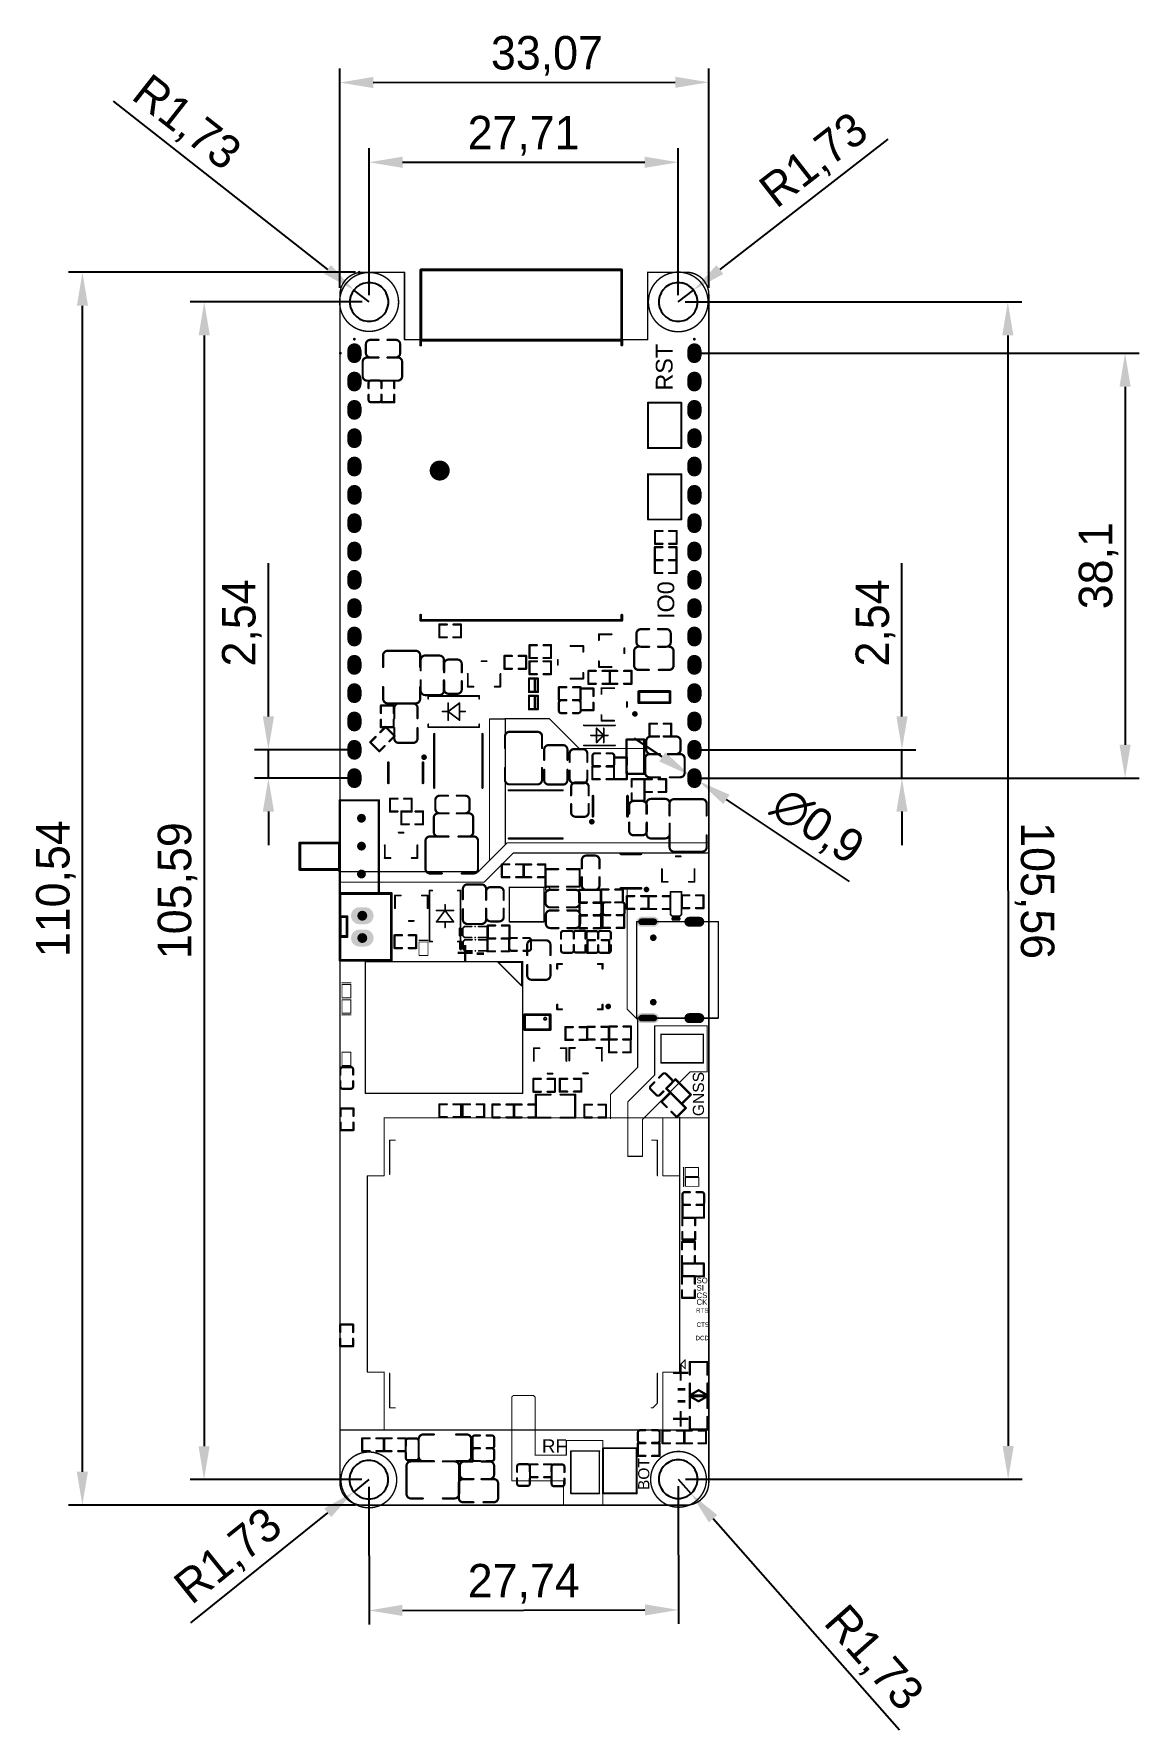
# Model space of a CAD drawing. Header units: millimetres. Extents: x 237 to 337, y 93 to 245.
import ezdxf

# ---------------------------------------------------------------- set-up
doc = ezdxf.new("R2010")
doc.units = ezdxf.units.MM
for name, color, linetype in [('KeepOutLayer', 6, 'Continuous'), ('MultiLayer', 9, 'Continuous'), ('PadHoleLayer', 156, 'Continuous'), ('TopOverlay', 2, 'Continuous')]:
    doc.layers.add(name, color=color, linetype=linetype)
doc.styles.add('Arial', font='arial.ttf', dxfattribs={"height": 0.2})
doc.dimstyles.new('ISO-25', dxfattribs={"dimtxt": 3, "dimasz": 3, "dimexe": 1.25, "dimexo": 0.625, "dimtad": 1, "dimtxsty": 'Standard', "dimcen": 2.5, "dimclrd": 3, "dimclre": 3, "dimclrt": 3, "dimadec": 0, "dimazin": 0, "dimtfac": 1, "dimtmove": 0, "dimatfit": 3, "dimfxl": 1, "dimarcsym": 0})

msp = doc.modelspace()

# ---------------------------------------------------------------- texts
at = {"layer": 'TopOverlay', "style": 'Arial'}
for s, height, rotation, p in [('RST', 1.5, 90, (294.691, 213.03)), ('IO0', 1.5, 90, (294.843, 192.557)), ('GNSS', 1, 90, (297.51, 147.98)), ('SO', 0.5, 360, (296.841, 132.994)), ('SI', 0.5, 360, (296.841, 132.339)), ('CS', 0.5, 360, (296.841, 131.664)), ('CK', 0.5, 360, (296.841, 131.064)), ('RTS', 0.4, 360, (296.799, 130.353)), ('CTS', 0.4, 360, (296.841, 129.083)), ('DCD', 0.4, 360, (296.748, 127.889)), ('RF', 1.2, 360, (282.981, 117.805)), ('BOT', 1, 90, (292.608, 114.452))]:
    msp.add_text(s, height=height, rotation=rotation, dxfattribs=at).set_placement(p)
at = {"layer": 'TopOverlay', "style": 'Arial', "text_generation_flag": 2}
for s, p in [('+', (276.911, 161.646)), ('-', (277.927, 161.773)), ('+', (296.238, 124.009)), ('-', (295.961, 122.707)), ('-', (295.961, 121.641)), ('+', (296.238, 119.877))]:
    msp.add_text(s, height=2, rotation=360, dxfattribs=at).set_placement(p)

# ---------------------------------------------------------------- blocks, each defined once
blk = doc.blocks.new('LC_0402_C_1')
at = {"layer": 'TopOverlay', "const_width": 0.2}
for points in [[(-0.98, 0.35, -0.414214), (-0.76, 0.57)], [(0.75, 0.57, -0.414214), (0.97, 0.35)], [(-0.76, -0.58, -0.414214), (-0.98, -0.36)], [(0.97, -0.36, -0.414214), (0.75, -0.58)]]:
    blk.add_lwpolyline(points, format="xyb", dxfattribs=at)
at = {"layer": 'TopOverlay', "const_width": 0.1}
for points in [[(-1.03, 0.35, 1), (-0.93, 0.35, 1)], [(-1.03, 0.35, 1), (-0.93, 0.35, 1)], [(-0.81, 0.57, 1), (-0.71, 0.57, 1)], [(-0.8, 0.57, 1), (-0.7, 0.57, 1)], [(-0.35, 0.57, 1), (-0.25, 0.57, 1)], [(0.25, 0.57, 1), (0.35, 0.57, 1)], [(0.7, 0.57, 1), (0.8, 0.57, 1)], [(0.7, 0.57, 1), (0.8, 0.57, 1)], [(0.92, 0.35, 1), (1.02, 0.35, 1)], [(0.92, 0.35, 1), (1.02, 0.35, 1)], [(-1.03, -0.36, 1), (-0.93, -0.36, 1)], [(-1.03, -0.36, 1), (-0.93, -0.36, 1)], [(-0.81, -0.58, 1), (-0.71, -0.58, 1)], [(-0.8, -0.58, 1), (-0.7, -0.58, 1)], [(-0.35, -0.58, 1), (-0.25, -0.58, 1)], [(0.25, -0.58, 1), (0.35, -0.58, 1)], [(0.7, -0.58, 1), (0.8, -0.58, 1)], [(0.7, -0.58, 1), (0.8, -0.58, 1)], [(0.92, -0.36, 1), (1.02, -0.36, 1)], [(0.92, -0.36, 1), (1.02, -0.36, 1)]]:
    blk.add_lwpolyline(points, format="xyb", close=True, dxfattribs=at)
at = {"layer": 'TopOverlay', "const_width": 0.2}
for points in [[(-0.98, 0.35), (-0.98, -0.36)], [(-0.75, 0.57), (-0.3, 0.57)], [(0.3, 0.57), (0.75, 0.57)], [(0.97, 0.35), (0.97, -0.36)], [(-0.75, -0.58), (-0.3, -0.58)], [(0.3, -0.58), (0.75, -0.58)]]:
    blk.add_lwpolyline(points, dxfattribs=at)
blk = doc.blocks.new('LC_0402_R_2')
at = {"layer": 'TopOverlay', "const_width": 0.2}
for points in [[(-0.97, 0.57), (-0.3, 0.57)], [(-0.97, -0.58), (-0.97, 0.57)], [(0.3, 0.57), (0.97, 0.57)], [(0.97, -0.58), (0.97, 0.57)], [(-0.97, -0.58), (-0.3, -0.58)], [(0.3, -0.58), (0.97, -0.58)]]:
    blk.add_lwpolyline(points, dxfattribs=at)
at = {"layer": 'TopOverlay', "const_width": 0.1}
for points in [[(-1.02, 0.57, 1), (-0.92, 0.57, 1)], [(-1.02, 0.57, 1), (-0.92, 0.57, 1)], [(-0.35, 0.57, 1), (-0.25, 0.57, 1)], [(0.25, 0.57, 1), (0.35, 0.57, 1)], [(0.92, 0.57, 1), (1.02, 0.57, 1)], [(0.92, 0.57, 1), (1.02, 0.57, 1)], [(-1.02, -0.58, 1), (-0.92, -0.58, 1)], [(-1.02, -0.58, 1), (-0.92, -0.58, 1)], [(-0.35, -0.58, 1), (-0.25, -0.58, 1)], [(0.25, -0.58, 1), (0.35, -0.58, 1)], [(0.92, -0.58, 1), (1.02, -0.58, 1)], [(0.92, -0.58, 1), (1.02, -0.58, 1)]]:
    blk.add_lwpolyline(points, format="xyb", close=True, dxfattribs=at)
blk = doc.blocks.new('LC_0402_C_5')
at = {"layer": 'TopOverlay', "const_width": 0.2}
for points in [[(-0.98, 0.35, -0.414214), (-0.76, 0.57)], [(0.75, 0.57, -0.414214), (0.97, 0.35)], [(-0.76, -0.58, -0.414214), (-0.98, -0.36)], [(0.97, -0.36, -0.414214), (0.75, -0.58)]]:
    blk.add_lwpolyline(points, format="xyb", dxfattribs=at)
at = {"layer": 'TopOverlay', "const_width": 0.1}
for points in [[(-1.03, 0.35, 1), (-0.93, 0.35, 1)], [(-1.03, 0.35, 1), (-0.93, 0.35, 1)], [(-0.81, 0.57, 1), (-0.71, 0.57, 1)], [(-0.8, 0.57, 1), (-0.7, 0.57, 1)], [(-0.35, 0.57, 1), (-0.25, 0.57, 1)], [(0.25, 0.57, 1), (0.35, 0.57, 1)], [(0.7, 0.57, 1), (0.8, 0.57, 1)], [(0.7, 0.57, 1), (0.8, 0.57, 1)], [(0.92, 0.35, 1), (1.02, 0.35, 1)], [(0.92, 0.35, 1), (1.02, 0.35, 1)], [(-1.03, -0.36, 1), (-0.93, -0.36, 1)], [(-1.03, -0.36, 1), (-0.93, -0.36, 1)], [(-0.81, -0.58, 1), (-0.71, -0.58, 1)], [(-0.8, -0.58, 1), (-0.7, -0.58, 1)], [(-0.35, -0.58, 1), (-0.25, -0.58, 1)], [(0.25, -0.58, 1), (0.35, -0.58, 1)], [(0.7, -0.58, 1), (0.8, -0.58, 1)], [(0.7, -0.58, 1), (0.8, -0.58, 1)], [(0.92, -0.36, 1), (1.02, -0.36, 1)], [(0.92, -0.36, 1), (1.02, -0.36, 1)]]:
    blk.add_lwpolyline(points, format="xyb", close=True, dxfattribs=at)
at = {"layer": 'TopOverlay', "const_width": 0.2}
for points in [[(-0.98, 0.35), (-0.98, -0.36)], [(-0.75, 0.57), (-0.3, 0.57)], [(0.3, 0.57), (0.75, 0.57)], [(0.97, 0.35), (0.97, -0.36)], [(-0.75, -0.58), (-0.3, -0.58)], [(0.3, -0.58), (0.75, -0.58)]]:
    blk.add_lwpolyline(points, dxfattribs=at)
blk = doc.blocks.new('SOT_23___GDS_6')
at = {"layer": 'TopOverlay', "const_width": 0.17}
for points in [[(-0.95, 1.14), (-1.46, 1.14)], [(-1.46, 1.14), (-1.46, 0)], [(1.46, 1.14), (0.95, 1.14)], [(1.46, 1.14), (1.46, 0)], [(0.22, -1.14), (-0.21, -1.14)]]:
    blk.add_lwpolyline(points, dxfattribs=at)
at = {"layer": 'TopOverlay', "const_width": 0.085}
for points in [[(-1.5, 1.14, 1), (-1.42, 1.14, 1)], [(-1.5, 1.14, 1), (-1.42, 1.14, 1)], [(-1.5, 0, 1), (-1.42, 0, 1)], [(-0.99, 1.14, 1), (-0.91, 1.14, 1)], [(0.91, 1.14, 1), (1, 1.14, 1)], [(1.42, 1.14, 1), (1.51, 1.14, 1)], [(1.42, 1.14, 1), (1.51, 1.14, 1)], [(1.42, 0, 1), (1.51, 0, 1)], [(-0.26, -1.14, 1), (-0.17, -1.14, 1)], [(0.18, -1.14, 1), (0.26, -1.14, 1)]]:
    blk.add_lwpolyline(points, format="xyb", close=True, dxfattribs=at)
blk = doc.blocks.new('16PIN_2_54_7')
at = {"layer": 'MultiLayer'}
h = blk.add_hatch(color=9, dxfattribs=at)
edge = h.paths.add_edge_path()
edge.add_arc((0.26, 0), 0.635, 270, 450)
edge.add_line((0.26, 0.64), (-0.26, 0.64))
edge.add_arc((-0.26, 0), 0.635, 90, 270)
edge.add_line((-0.26, -0.64), (0.26, -0.64))
h = blk.add_hatch(color=9, dxfattribs=at)
edge = h.paths.add_edge_path()
edge.add_arc((2.8, 0), 0.635, 270, 450)
edge.add_line((2.8, 0.64), (2.28, 0.64))
edge.add_arc((2.28, 0), 0.635, 90, 270)
edge.add_line((2.28, -0.64), (2.8, -0.64))
h = blk.add_hatch(color=9, dxfattribs=at)
edge = h.paths.add_edge_path()
edge.add_arc((5.34, 0), 0.635, 270, 450)
edge.add_line((5.34, 0.64), (4.82, 0.64))
edge.add_arc((4.82, 0), 0.635, 90, 270)
edge.add_line((4.82, -0.64), (5.34, -0.64))
h = blk.add_hatch(color=9, dxfattribs=at)
edge = h.paths.add_edge_path()
edge.add_arc((7.88, 0), 0.635, 270, 450)
edge.add_line((7.88, 0.64), (7.36, 0.64))
edge.add_arc((7.36, 0), 0.635, 90, 270)
edge.add_line((7.36, -0.64), (7.88, -0.64))
h = blk.add_hatch(color=9, dxfattribs=at)
edge = h.paths.add_edge_path()
edge.add_arc((10.42, 0), 0.635, 270, 450)
edge.add_line((10.42, 0.64), (9.9, 0.64))
edge.add_arc((9.9, 0), 0.635, 90, 270)
edge.add_line((9.9, -0.64), (10.42, -0.64))
h = blk.add_hatch(color=9, dxfattribs=at)
edge = h.paths.add_edge_path()
edge.add_arc((12.96, 0), 0.635, 270, 450)
edge.add_line((12.96, 0.64), (12.44, 0.64))
edge.add_arc((12.44, 0), 0.635, 90, 270)
edge.add_line((12.44, -0.64), (12.96, -0.64))
h = blk.add_hatch(color=9, dxfattribs=at)
edge = h.paths.add_edge_path()
edge.add_arc((15.5, 0), 0.635, 270, 450)
edge.add_line((15.5, 0.64), (14.98, 0.64))
edge.add_arc((14.98, 0), 0.635, 90, 270)
edge.add_line((14.98, -0.64), (15.5, -0.64))
h = blk.add_hatch(color=9, dxfattribs=at)
edge = h.paths.add_edge_path()
edge.add_arc((18.04, 0), 0.635, 270, 450)
edge.add_line((18.04, 0.64), (17.52, 0.64))
edge.add_arc((17.52, 0), 0.635, 90, 270)
edge.add_line((17.52, -0.64), (18.04, -0.64))
h = blk.add_hatch(color=9, dxfattribs=at)
edge = h.paths.add_edge_path()
edge.add_arc((20.58, 0), 0.635, 270, 450)
edge.add_line((20.58, 0.64), (20.06, 0.64))
edge.add_arc((20.06, 0), 0.635, 90, 270)
edge.add_line((20.06, -0.64), (20.58, -0.64))
h = blk.add_hatch(color=9, dxfattribs=at)
edge = h.paths.add_edge_path()
edge.add_arc((23.12, 0), 0.635, 270, 450)
edge.add_line((23.12, 0.64), (22.6, 0.64))
edge.add_arc((22.6, 0), 0.635, 90, 270)
edge.add_line((22.6, -0.64), (23.12, -0.64))
h = blk.add_hatch(color=9, dxfattribs=at)
edge = h.paths.add_edge_path()
edge.add_arc((25.66, 0), 0.635, 270, 450)
edge.add_line((25.66, 0.64), (25.14, 0.64))
edge.add_arc((25.14, 0), 0.635, 90, 270)
edge.add_line((25.14, -0.64), (25.66, -0.64))
h = blk.add_hatch(color=9, dxfattribs=at)
edge = h.paths.add_edge_path()
edge.add_arc((28.2, 0), 0.635, 270, 450)
edge.add_line((28.2, 0.64), (27.68, 0.64))
edge.add_arc((27.68, 0), 0.635, 90, 270)
edge.add_line((27.68, -0.64), (28.2, -0.64))
h = blk.add_hatch(color=9, dxfattribs=at)
edge = h.paths.add_edge_path()
edge.add_arc((30.74, 0), 0.635, 270, 450)
edge.add_line((30.74, 0.64), (30.22, 0.64))
edge.add_arc((30.22, 0), 0.635, 90, 270)
edge.add_line((30.22, -0.64), (30.74, -0.64))
h = blk.add_hatch(color=9, dxfattribs=at)
edge = h.paths.add_edge_path()
edge.add_arc((33.28, 0), 0.635, 270, 450)
edge.add_line((33.28, 0.64), (32.76, 0.64))
edge.add_arc((32.76, 0), 0.635, 90, 270)
edge.add_line((32.76, -0.64), (33.28, -0.64))
h = blk.add_hatch(color=9, dxfattribs=at)
edge = h.paths.add_edge_path()
edge.add_arc((35.82, 0), 0.635, 270, 450)
edge.add_line((35.82, 0.64), (35.3, 0.64))
edge.add_arc((35.3, 0), 0.635, 90, 270)
edge.add_line((35.3, -0.64), (35.82, -0.64))
h = blk.add_hatch(color=9, dxfattribs=at)
edge = h.paths.add_edge_path()
edge.add_arc((38.36, 0), 0.635, 270, 450)
edge.add_line((38.36, 0.64), (37.84, 0.64))
edge.add_arc((37.84, 0), 0.635, 90, 270)
edge.add_line((37.84, -0.64), (38.36, -0.64))
at = {"layer": 'PadHoleLayer'}
h = blk.add_hatch(color=156, dxfattribs=at)
edge = h.paths.add_edge_path()
edge.add_arc((0, 0), 0.45, 0, 360)
h = blk.add_hatch(color=156, dxfattribs=at)
edge = h.paths.add_edge_path()
edge.add_arc((2.54, 0), 0.45, 0, 360)
h = blk.add_hatch(color=156, dxfattribs=at)
edge = h.paths.add_edge_path()
edge.add_arc((5.08, 0), 0.45, 0, 360)
h = blk.add_hatch(color=156, dxfattribs=at)
edge = h.paths.add_edge_path()
edge.add_arc((7.62, 0), 0.45, 0, 360)
h = blk.add_hatch(color=156, dxfattribs=at)
edge = h.paths.add_edge_path()
edge.add_arc((10.16, 0), 0.45, 0, 360)
h = blk.add_hatch(color=156, dxfattribs=at)
edge = h.paths.add_edge_path()
edge.add_arc((12.7, 0), 0.45, 0, 360)
h = blk.add_hatch(color=156, dxfattribs=at)
edge = h.paths.add_edge_path()
edge.add_arc((15.24, 0), 0.45, 0, 360)
h = blk.add_hatch(color=156, dxfattribs=at)
edge = h.paths.add_edge_path()
edge.add_arc((17.78, 0), 0.45, 0, 360)
h = blk.add_hatch(color=156, dxfattribs=at)
edge = h.paths.add_edge_path()
edge.add_arc((20.32, 0), 0.45, 0, 360)
h = blk.add_hatch(color=156, dxfattribs=at)
edge = h.paths.add_edge_path()
edge.add_arc((22.86, 0), 0.45, 0, 360)
h = blk.add_hatch(color=156, dxfattribs=at)
edge = h.paths.add_edge_path()
edge.add_arc((25.4, 0), 0.45, 0, 360)
h = blk.add_hatch(color=156, dxfattribs=at)
edge = h.paths.add_edge_path()
edge.add_arc((27.94, 0), 0.45, 0, 360)
h = blk.add_hatch(color=156, dxfattribs=at)
edge = h.paths.add_edge_path()
edge.add_arc((30.48, 0), 0.45, 0, 360)
h = blk.add_hatch(color=156, dxfattribs=at)
edge = h.paths.add_edge_path()
edge.add_arc((33.02, 0), 0.45, 0, 360)
h = blk.add_hatch(color=156, dxfattribs=at)
edge = h.paths.add_edge_path()
edge.add_arc((35.56, 0), 0.45, 0, 360)
h = blk.add_hatch(color=156, dxfattribs=at)
edge = h.paths.add_edge_path()
edge.add_arc((38.1, 0), 0.45, 0, 360)
blk = doc.blocks.new('16PIN_2_54_8')
at = {"layer": 'MultiLayer'}
h = blk.add_hatch(color=9, dxfattribs=at)
edge = h.paths.add_edge_path()
edge.add_arc((0.26, 0), 0.635, 270, 450)
edge.add_line((0.26, 0.64), (-0.26, 0.64))
edge.add_arc((-0.26, 0), 0.635, 90, 270)
edge.add_line((-0.26, -0.64), (0.26, -0.64))
h = blk.add_hatch(color=9, dxfattribs=at)
edge = h.paths.add_edge_path()
edge.add_arc((2.8, 0), 0.635, 270, 450)
edge.add_line((2.8, 0.64), (2.28, 0.64))
edge.add_arc((2.28, 0), 0.635, 90, 270)
edge.add_line((2.28, -0.64), (2.8, -0.64))
h = blk.add_hatch(color=9, dxfattribs=at)
edge = h.paths.add_edge_path()
edge.add_arc((5.34, 0), 0.635, 270, 450)
edge.add_line((5.34, 0.64), (4.82, 0.64))
edge.add_arc((4.82, 0), 0.635, 90, 270)
edge.add_line((4.82, -0.64), (5.34, -0.64))
h = blk.add_hatch(color=9, dxfattribs=at)
edge = h.paths.add_edge_path()
edge.add_arc((7.88, 0), 0.635, 270, 450)
edge.add_line((7.88, 0.64), (7.36, 0.64))
edge.add_arc((7.36, 0), 0.635, 90, 270)
edge.add_line((7.36, -0.64), (7.88, -0.64))
h = blk.add_hatch(color=9, dxfattribs=at)
edge = h.paths.add_edge_path()
edge.add_arc((10.42, 0), 0.635, 270, 450)
edge.add_line((10.42, 0.64), (9.9, 0.64))
edge.add_arc((9.9, 0), 0.635, 90, 270)
edge.add_line((9.9, -0.64), (10.42, -0.64))
h = blk.add_hatch(color=9, dxfattribs=at)
edge = h.paths.add_edge_path()
edge.add_arc((12.96, 0), 0.635, 270, 450)
edge.add_line((12.96, 0.64), (12.44, 0.64))
edge.add_arc((12.44, 0), 0.635, 90, 270)
edge.add_line((12.44, -0.64), (12.96, -0.64))
h = blk.add_hatch(color=9, dxfattribs=at)
edge = h.paths.add_edge_path()
edge.add_arc((15.5, 0), 0.635, 270, 450)
edge.add_line((15.5, 0.64), (14.98, 0.64))
edge.add_arc((14.98, 0), 0.635, 90, 270)
edge.add_line((14.98, -0.64), (15.5, -0.64))
h = blk.add_hatch(color=9, dxfattribs=at)
edge = h.paths.add_edge_path()
edge.add_arc((18.04, 0), 0.635, 270, 450)
edge.add_line((18.04, 0.64), (17.52, 0.64))
edge.add_arc((17.52, 0), 0.635, 90, 270)
edge.add_line((17.52, -0.64), (18.04, -0.64))
h = blk.add_hatch(color=9, dxfattribs=at)
edge = h.paths.add_edge_path()
edge.add_arc((20.58, 0), 0.635, 270, 450)
edge.add_line((20.58, 0.64), (20.06, 0.64))
edge.add_arc((20.06, 0), 0.635, 90, 270)
edge.add_line((20.06, -0.64), (20.58, -0.64))
h = blk.add_hatch(color=9, dxfattribs=at)
edge = h.paths.add_edge_path()
edge.add_arc((23.12, 0), 0.635, 270, 450)
edge.add_line((23.12, 0.64), (22.6, 0.64))
edge.add_arc((22.6, 0), 0.635, 90, 270)
edge.add_line((22.6, -0.64), (23.12, -0.64))
h = blk.add_hatch(color=9, dxfattribs=at)
edge = h.paths.add_edge_path()
edge.add_arc((25.66, 0), 0.635, 270, 450)
edge.add_line((25.66, 0.64), (25.14, 0.64))
edge.add_arc((25.14, 0), 0.635, 90, 270)
edge.add_line((25.14, -0.64), (25.66, -0.64))
h = blk.add_hatch(color=9, dxfattribs=at)
edge = h.paths.add_edge_path()
edge.add_arc((28.2, 0), 0.635, 270, 450)
edge.add_line((28.2, 0.64), (27.68, 0.64))
edge.add_arc((27.68, 0), 0.635, 90, 270)
edge.add_line((27.68, -0.64), (28.2, -0.64))
h = blk.add_hatch(color=9, dxfattribs=at)
edge = h.paths.add_edge_path()
edge.add_arc((30.74, 0), 0.635, 270, 450)
edge.add_line((30.74, 0.64), (30.22, 0.64))
edge.add_arc((30.22, 0), 0.635, 90, 270)
edge.add_line((30.22, -0.64), (30.74, -0.64))
h = blk.add_hatch(color=9, dxfattribs=at)
edge = h.paths.add_edge_path()
edge.add_arc((33.28, 0), 0.635, 270, 450)
edge.add_line((33.28, 0.64), (32.76, 0.64))
edge.add_arc((32.76, 0), 0.635, 90, 270)
edge.add_line((32.76, -0.64), (33.28, -0.64))
h = blk.add_hatch(color=9, dxfattribs=at)
edge = h.paths.add_edge_path()
edge.add_arc((35.82, 0), 0.635, 270, 450)
edge.add_line((35.82, 0.64), (35.3, 0.64))
edge.add_arc((35.3, 0), 0.635, 90, 270)
edge.add_line((35.3, -0.64), (35.82, -0.64))
h = blk.add_hatch(color=9, dxfattribs=at)
edge = h.paths.add_edge_path()
edge.add_arc((38.36, 0), 0.635, 270, 450)
edge.add_line((38.36, 0.64), (37.84, 0.64))
edge.add_arc((37.84, 0), 0.635, 90, 270)
edge.add_line((37.84, -0.64), (38.36, -0.64))
at = {"layer": 'PadHoleLayer'}
h = blk.add_hatch(color=156, dxfattribs=at)
edge = h.paths.add_edge_path()
edge.add_arc((0, 0), 0.45, 0, 360)
h = blk.add_hatch(color=156, dxfattribs=at)
edge = h.paths.add_edge_path()
edge.add_arc((2.54, 0), 0.45, 0, 360)
h = blk.add_hatch(color=156, dxfattribs=at)
edge = h.paths.add_edge_path()
edge.add_arc((5.08, 0), 0.45, 0, 360)
h = blk.add_hatch(color=156, dxfattribs=at)
edge = h.paths.add_edge_path()
edge.add_arc((7.62, 0), 0.45, 0, 360)
h = blk.add_hatch(color=156, dxfattribs=at)
edge = h.paths.add_edge_path()
edge.add_arc((10.16, 0), 0.45, 0, 360)
h = blk.add_hatch(color=156, dxfattribs=at)
edge = h.paths.add_edge_path()
edge.add_arc((12.7, 0), 0.45, 0, 360)
h = blk.add_hatch(color=156, dxfattribs=at)
edge = h.paths.add_edge_path()
edge.add_arc((15.24, 0), 0.45, 0, 360)
h = blk.add_hatch(color=156, dxfattribs=at)
edge = h.paths.add_edge_path()
edge.add_arc((17.78, 0), 0.45, 0, 360)
h = blk.add_hatch(color=156, dxfattribs=at)
edge = h.paths.add_edge_path()
edge.add_arc((20.32, 0), 0.45, 0, 360)
h = blk.add_hatch(color=156, dxfattribs=at)
edge = h.paths.add_edge_path()
edge.add_arc((22.86, 0), 0.45, 0, 360)
h = blk.add_hatch(color=156, dxfattribs=at)
edge = h.paths.add_edge_path()
edge.add_arc((25.4, 0), 0.45, 0, 360)
h = blk.add_hatch(color=156, dxfattribs=at)
edge = h.paths.add_edge_path()
edge.add_arc((27.94, 0), 0.45, 0, 360)
h = blk.add_hatch(color=156, dxfattribs=at)
edge = h.paths.add_edge_path()
edge.add_arc((30.48, 0), 0.45, 0, 360)
h = blk.add_hatch(color=156, dxfattribs=at)
edge = h.paths.add_edge_path()
edge.add_arc((33.02, 0), 0.45, 0, 360)
h = blk.add_hatch(color=156, dxfattribs=at)
edge = h.paths.add_edge_path()
edge.add_arc((35.56, 0), 0.45, 0, 360)
h = blk.add_hatch(color=156, dxfattribs=at)
edge = h.paths.add_edge_path()
edge.add_arc((38.1, 0), 0.45, 0, 360)
blk = doc.blocks.new('LC_0402_L_9')
at = {"layer": 'TopOverlay', "const_width": 0.2}
for points in [[(0.97, 0.58), (-0.98, 0.58)], [(-0.98, 0.58), (-0.98, -0.58)], [(0.97, 0.58), (0.97, -0.58)], [(0.97, -0.58), (-0.98, -0.58)]]:
    blk.add_lwpolyline(points, dxfattribs=at)
at = {"layer": 'TopOverlay', "const_width": 0.1}
for points in [[(-1.03, 0.58, 1), (-0.93, 0.58, 1)], [(-1.03, 0.58, 1), (-0.93, 0.58, 1)], [(0.92, 0.58, 1), (1.02, 0.58, 1)], [(0.92, 0.58, 1), (1.02, 0.58, 1)], [(-1.03, -0.58, 1), (-0.93, -0.58, 1)], [(-1.03, -0.58, 1), (-0.93, -0.58, 1)], [(0.92, -0.58, 1), (1.02, -0.58, 1)], [(0.92, -0.58, 1), (1.02, -0.58, 1)]]:
    blk.add_lwpolyline(points, format="xyb", close=True, dxfattribs=at)
blk = doc.blocks.new('LC_0402_C_10')
at = {"layer": 'TopOverlay', "const_width": 0.2}
for points in [[(-0.98, 0.35, -0.414214), (-0.76, 0.57)], [(0.75, 0.57, -0.414214), (0.97, 0.35)], [(-0.76, -0.58, -0.414214), (-0.98, -0.36)], [(0.97, -0.36, -0.414214), (0.75, -0.58)]]:
    blk.add_lwpolyline(points, format="xyb", dxfattribs=at)
at = {"layer": 'TopOverlay', "const_width": 0.1}
for points in [[(-1.03, 0.35, 1), (-0.93, 0.35, 1)], [(-1.03, 0.35, 1), (-0.93, 0.35, 1)], [(-0.81, 0.57, 1), (-0.71, 0.57, 1)], [(-0.8, 0.57, 1), (-0.7, 0.57, 1)], [(-0.35, 0.57, 1), (-0.25, 0.57, 1)], [(0.25, 0.57, 1), (0.35, 0.57, 1)], [(0.7, 0.57, 1), (0.8, 0.57, 1)], [(0.7, 0.57, 1), (0.8, 0.57, 1)], [(0.92, 0.35, 1), (1.02, 0.35, 1)], [(0.92, 0.35, 1), (1.02, 0.35, 1)], [(-1.03, -0.36, 1), (-0.93, -0.36, 1)], [(-1.03, -0.36, 1), (-0.93, -0.36, 1)], [(-0.81, -0.58, 1), (-0.71, -0.58, 1)], [(-0.8, -0.58, 1), (-0.7, -0.58, 1)], [(-0.35, -0.58, 1), (-0.25, -0.58, 1)], [(0.25, -0.58, 1), (0.35, -0.58, 1)], [(0.7, -0.58, 1), (0.8, -0.58, 1)], [(0.7, -0.58, 1), (0.8, -0.58, 1)], [(0.92, -0.36, 1), (1.02, -0.36, 1)], [(0.92, -0.36, 1), (1.02, -0.36, 1)]]:
    blk.add_lwpolyline(points, format="xyb", close=True, dxfattribs=at)
at = {"layer": 'TopOverlay', "const_width": 0.2}
for points in [[(-0.98, 0.35), (-0.98, -0.36)], [(-0.75, 0.57), (-0.3, 0.57)], [(0.3, 0.57), (0.75, 0.57)], [(0.97, 0.35), (0.97, -0.36)], [(-0.75, -0.58), (-0.3, -0.58)], [(0.3, -0.58), (0.75, -0.58)]]:
    blk.add_lwpolyline(points, dxfattribs=at)
blk = doc.blocks.new('LC_0402_C_11')
at = {"layer": 'TopOverlay', "const_width": 0.2}
for points in [[(-0.98, 0.35, -0.414214), (-0.76, 0.57)], [(0.75, 0.57, -0.414214), (0.97, 0.35)], [(-0.76, -0.58, -0.414214), (-0.98, -0.36)], [(0.97, -0.36, -0.414214), (0.75, -0.58)]]:
    blk.add_lwpolyline(points, format="xyb", dxfattribs=at)
at = {"layer": 'TopOverlay', "const_width": 0.1}
for points in [[(-1.03, 0.35, 1), (-0.93, 0.35, 1)], [(-1.03, 0.35, 1), (-0.93, 0.35, 1)], [(-0.81, 0.57, 1), (-0.71, 0.57, 1)], [(-0.8, 0.57, 1), (-0.7, 0.57, 1)], [(-0.35, 0.57, 1), (-0.25, 0.57, 1)], [(0.25, 0.57, 1), (0.35, 0.57, 1)], [(0.7, 0.57, 1), (0.8, 0.57, 1)], [(0.7, 0.57, 1), (0.8, 0.57, 1)], [(0.92, 0.35, 1), (1.02, 0.35, 1)], [(0.92, 0.35, 1), (1.02, 0.35, 1)], [(-1.03, -0.36, 1), (-0.93, -0.36, 1)], [(-1.03, -0.36, 1), (-0.93, -0.36, 1)], [(-0.81, -0.58, 1), (-0.71, -0.58, 1)], [(-0.8, -0.58, 1), (-0.7, -0.58, 1)], [(-0.35, -0.58, 1), (-0.25, -0.58, 1)], [(0.25, -0.58, 1), (0.35, -0.58, 1)], [(0.7, -0.58, 1), (0.8, -0.58, 1)], [(0.7, -0.58, 1), (0.8, -0.58, 1)], [(0.92, -0.36, 1), (1.02, -0.36, 1)], [(0.92, -0.36, 1), (1.02, -0.36, 1)]]:
    blk.add_lwpolyline(points, format="xyb", close=True, dxfattribs=at)
at = {"layer": 'TopOverlay', "const_width": 0.2}
for points in [[(-0.98, -0.36), (-0.98, 0.35)], [(-0.3, 0.57), (-0.75, 0.57)], [(0.75, 0.57), (0.3, 0.57)], [(0.97, -0.36), (0.97, 0.35)], [(-0.3, -0.58), (-0.75, -0.58)], [(0.75, -0.58), (0.3, -0.58)]]:
    blk.add_lwpolyline(points, dxfattribs=at)
blk = doc.blocks.new('LC_0402_R_12')
at = {"layer": 'TopOverlay', "const_width": 0.2}
for points in [[(-0.97, -0.58), (-0.97, 0.57)], [(-0.97, 0.57), (-0.3, 0.57)], [(0.3, 0.57), (0.97, 0.57)], [(0.97, -0.58), (0.97, 0.57)], [(-0.97, -0.58), (-0.3, -0.58)], [(0.3, -0.58), (0.97, -0.58)]]:
    blk.add_lwpolyline(points, dxfattribs=at)
at = {"layer": 'TopOverlay', "const_width": 0.1}
for points in [[(-1.02, 0.57, 1), (-0.92, 0.57, 1)], [(-1.02, 0.57, 1), (-0.92, 0.57, 1)], [(-0.35, 0.57, 1), (-0.25, 0.57, 1)], [(0.25, 0.57, 1), (0.35, 0.57, 1)], [(0.92, 0.57, 1), (1.02, 0.57, 1)], [(0.92, 0.57, 1), (1.02, 0.57, 1)], [(-1.02, -0.58, 1), (-0.92, -0.58, 1)], [(-1.02, -0.58, 1), (-0.92, -0.58, 1)], [(-0.35, -0.58, 1), (-0.25, -0.58, 1)], [(0.25, -0.58, 1), (0.35, -0.58, 1)], [(0.92, -0.58, 1), (1.02, -0.58, 1)], [(0.92, -0.58, 1), (1.02, -0.58, 1)]]:
    blk.add_lwpolyline(points, format="xyb", close=True, dxfattribs=at)
blk = doc.blocks.new('ANT_JACK_13')
at = {"layer": 'TopOverlay', "const_width": 0.127}
for points in [[(-0.762, 3.2004), (-0.762, -0.6096)], [(-0.762, 3.2004), (1.8034, 3.2004)], [(1.8034, 3.2004), (1.8034, -0.6096)], [(-0.762, -0.6096), (1.8034, -0.6096)]]:
    blk.add_lwpolyline(points, dxfattribs=at)
at = {"layer": 'TopOverlay', "const_width": 0.0635}
for points in [[(-0.79375, 3.2004, 1), (-0.73025, 3.2004, 1)], [(-0.79375, 3.2004, 1), (-0.73025, 3.2004, 1)], [(1.77165, 3.2004, 1), (1.83515, 3.2004, 1)], [(1.77165, 3.2004, 1), (1.83515, 3.2004, 1)], [(-0.79375, -0.6096, 1), (-0.73025, -0.6096, 1)], [(-0.79375, -0.6096, 1), (-0.73025, -0.6096, 1)], [(1.77165, -0.6096, 1), (1.83515, -0.6096, 1)], [(1.77165, -0.6096, 1), (1.83515, -0.6096, 1)]]:
    blk.add_lwpolyline(points, format="xyb", close=True, dxfattribs=at)
blk = doc.blocks.new('SK3_3_14')
at = {"layer": 'PadHoleLayer'}
h = blk.add_hatch(color=156, dxfattribs=at)
edge = h.paths.add_edge_path()
edge.add_arc((-2.5, 0), 0.4, 0, 360)
h = blk.add_hatch(color=156, dxfattribs=at)
edge = h.paths.add_edge_path()
edge.add_arc((0, 0), 0.4, 0, 360)
h = blk.add_hatch(color=156, dxfattribs=at)
edge = h.paths.add_edge_path()
edge.add_arc((2.5, 0), 0.4, 0, 360)
at = {"layer": 'TopOverlay'}
for points, const_width in [([(-2.1, 5.53), (-2.1, 1.98)], 0.254), ([(-2.1, 5.53), (0.28, 5.53)], 0.254), ([(0.28, 5.53), (0.28, 1.98)], 0.254), ([(-4.27, 1.94), (4.11, 1.94)], 0.2), ([(-4.27, 1.94), (-4.27, -1.56)], 0.2), ([(-2.1, 1.98), (0.28, 1.98)], 0.254), ([(4.11, 1.94), (4.11, -1.56)], 0.2), ([(-4.27, -1.56), (4.11, -1.56)], 0.2)]:
    blk.add_lwpolyline(points, dxfattribs=dict(at, const_width=const_width))
for points, const_width in [([(-2.16, 5.53, 1), (-2.04, 5.53, 1)], 0.127), ([(-2.16, 5.53, 1), (-2.04, 5.53, 1)], 0.127), ([(0.22, 5.53, 1), (0.34, 5.53, 1)], 0.127), ([(0.22, 5.53, 1), (0.34, 5.53, 1)], 0.127), ([(-4.32, 1.94, 1), (-4.22, 1.94, 1)], 0.1), ([(-4.32, 1.94, 1), (-4.22, 1.94, 1)], 0.1), ([(-2.16, 1.98, 1), (-2.04, 1.98, 1)], 0.127), ([(-2.16, 1.98, 1), (-2.04, 1.98, 1)], 0.127), ([(0.22, 1.98, 1), (0.34, 1.98, 1)], 0.127), ([(0.22, 1.98, 1), (0.34, 1.98, 1)], 0.127), ([(4.06, 1.94, 1), (4.16, 1.94, 1)], 0.1), ([(4.06, 1.94, 1), (4.16, 1.94, 1)], 0.1), ([(-4.32, -1.56, 1), (-4.22, -1.56, 1)], 0.1), ([(-4.32, -1.56, 1), (-4.22, -1.56, 1)], 0.1), ([(4.06, -1.56, 1), (4.16, -1.56, 1)], 0.1), ([(4.06, -1.56, 1), (4.16, -1.56, 1)], 0.1)]:
    blk.add_lwpolyline(points, format="xyb", close=True, dxfattribs=dict(at, const_width=const_width))
blk = doc.blocks.new('LC_0402_C_15')
at = {"layer": 'TopOverlay', "const_width": 0.2}
for points in [[(-0.98, 0.35, -0.414214), (-0.76, 0.57)], [(0.75, 0.57, -0.414214), (0.97, 0.35)], [(-0.76, -0.58, -0.414214), (-0.98, -0.36)], [(0.97, -0.36, -0.414214), (0.75, -0.58)]]:
    blk.add_lwpolyline(points, format="xyb", dxfattribs=at)
at = {"layer": 'TopOverlay', "const_width": 0.1}
for points in [[(-1.03, 0.35, 1), (-0.93, 0.35, 1)], [(-1.03, 0.35, 1), (-0.93, 0.35, 1)], [(-0.81, 0.57, 1), (-0.71, 0.57, 1)], [(-0.8, 0.57, 1), (-0.7, 0.57, 1)], [(-0.35, 0.57, 1), (-0.25, 0.57, 1)], [(0.25, 0.57, 1), (0.35, 0.57, 1)], [(0.7, 0.57, 1), (0.8, 0.57, 1)], [(0.7, 0.57, 1), (0.8, 0.57, 1)], [(0.92, 0.35, 1), (1.02, 0.35, 1)], [(0.92, 0.35, 1), (1.02, 0.35, 1)], [(-1.03, -0.36, 1), (-0.93, -0.36, 1)], [(-1.03, -0.36, 1), (-0.93, -0.36, 1)], [(-0.81, -0.58, 1), (-0.71, -0.58, 1)], [(-0.8, -0.58, 1), (-0.7, -0.58, 1)], [(-0.35, -0.58, 1), (-0.25, -0.58, 1)], [(0.25, -0.58, 1), (0.35, -0.58, 1)], [(0.7, -0.58, 1), (0.8, -0.58, 1)], [(0.7, -0.58, 1), (0.8, -0.58, 1)], [(0.92, -0.36, 1), (1.02, -0.36, 1)], [(0.92, -0.36, 1), (1.02, -0.36, 1)]]:
    blk.add_lwpolyline(points, format="xyb", close=True, dxfattribs=at)
at = {"layer": 'TopOverlay', "const_width": 0.2}
for points in [[(-0.98, -0.36), (-0.98, 0.35)], [(-0.3, 0.57), (-0.75, 0.57)], [(0.75, 0.57), (0.3, 0.57)], [(0.97, -0.36), (0.97, 0.35)], [(-0.3, -0.58), (-0.75, -0.58)], [(0.75, -0.58), (0.3, -0.58)]]:
    blk.add_lwpolyline(points, dxfattribs=at)
blk = doc.blocks.new('LC_0402_C_16')
at = {"layer": 'TopOverlay', "const_width": 0.2}
for points in [[(-0.98, 0.35, -0.414214), (-0.76, 0.57)], [(0.75, 0.57, -0.414214), (0.97, 0.35)], [(-0.76, -0.58, -0.414214), (-0.98, -0.36)], [(0.97, -0.36, -0.414214), (0.75, -0.58)]]:
    blk.add_lwpolyline(points, format="xyb", dxfattribs=at)
at = {"layer": 'TopOverlay', "const_width": 0.1}
for points in [[(-1.03, 0.35, 1), (-0.93, 0.35, 1)], [(-1.03, 0.35, 1), (-0.93, 0.35, 1)], [(-0.81, 0.57, 1), (-0.71, 0.57, 1)], [(-0.8, 0.57, 1), (-0.7, 0.57, 1)], [(-0.35, 0.57, 1), (-0.25, 0.57, 1)], [(0.25, 0.57, 1), (0.35, 0.57, 1)], [(0.7, 0.57, 1), (0.8, 0.57, 1)], [(0.7, 0.57, 1), (0.8, 0.57, 1)], [(0.92, 0.35, 1), (1.02, 0.35, 1)], [(0.92, 0.35, 1), (1.02, 0.35, 1)], [(-1.03, -0.36, 1), (-0.93, -0.36, 1)], [(-1.03, -0.36, 1), (-0.93, -0.36, 1)], [(-0.81, -0.58, 1), (-0.71, -0.58, 1)], [(-0.8, -0.58, 1), (-0.7, -0.58, 1)], [(-0.35, -0.58, 1), (-0.25, -0.58, 1)], [(0.25, -0.58, 1), (0.35, -0.58, 1)], [(0.7, -0.58, 1), (0.8, -0.58, 1)], [(0.7, -0.58, 1), (0.8, -0.58, 1)], [(0.92, -0.36, 1), (1.02, -0.36, 1)], [(0.92, -0.36, 1), (1.02, -0.36, 1)]]:
    blk.add_lwpolyline(points, format="xyb", close=True, dxfattribs=at)
at = {"layer": 'TopOverlay', "const_width": 0.2}
for points in [[(-0.98, -0.36), (-0.98, 0.35)], [(-0.3, 0.57), (-0.75, 0.57)], [(0.75, 0.57), (0.3, 0.57)], [(0.97, -0.36), (0.97, 0.35)], [(-0.3, -0.58), (-0.75, -0.58)], [(0.75, -0.58), (0.3, -0.58)]]:
    blk.add_lwpolyline(points, dxfattribs=at)
blk = doc.blocks.new('LC_1210_C_17')
at = {"layer": 'TopOverlay', "const_width": 0.2}
for points in [[(-2.36, 1.26, -0.414214), (-1.96, 1.66)], [(1.95, 1.66, -0.414214), (2.35, 1.26)], [(-1.96, -1.66, -0.414214), (-2.36, -1.26)], [(2.35, -1.26, -0.414214), (1.95, -1.66)]]:
    blk.add_lwpolyline(points, format="xyb", dxfattribs=at)
for points in [[(-1.96, 1.66), (-0.9, 1.66)], [(0.9, 1.66), (1.95, 1.66)], [(-2.36, -1.26), (-2.36, 1.26)], [(2.35, -1.26), (2.35, 1.26)], [(-1.96, -1.66), (-0.9, -1.66)], [(0.9, -1.66), (1.95, -1.66)]]:
    blk.add_lwpolyline(points, dxfattribs=at)
at = {"layer": 'TopOverlay', "const_width": 0.1}
for points in [[(-2.01, 1.66, 1), (-1.91, 1.66, 1)], [(-2.01, 1.66, 1), (-1.91, 1.66, 1)], [(-0.95, 1.66, 1), (-0.85, 1.66, 1)], [(0.85, 1.66, 1), (0.95, 1.66, 1)], [(1.91, 1.66, 1), (2, 1.66, 1)], [(1.91, 1.66, 1), (2, 1.66, 1)], [(-2.41, 1.26, 1), (-2.31, 1.26, 1)], [(-2.41, 1.26, 1), (-2.31, 1.26, 1)], [(2.3, 1.26, 1), (2.4, 1.26, 1)], [(2.3, 1.26, 1), (2.4, 1.26, 1)], [(-2.41, -1.26, 1), (-2.31, -1.26, 1)], [(-2.41, -1.26, 1), (-2.31, -1.26, 1)], [(2.3, -1.26, 1), (2.4, -1.26, 1)], [(2.3, -1.26, 1), (2.4, -1.26, 1)], [(-2.01, -1.66, 1), (-1.91, -1.66, 1)], [(-2.01, -1.66, 1), (-1.91, -1.66, 1)], [(-0.95, -1.66, 1), (-0.85, -1.66, 1)], [(0.85, -1.66, 1), (0.95, -1.66, 1)], [(1.91, -1.66, 1), (2, -1.66, 1)], [(1.91, -1.66, 1), (2, -1.66, 1)]]:
    blk.add_lwpolyline(points, format="xyb", close=True, dxfattribs=at)
blk = doc.blocks.new('LC_0402_C_22')
at = {"layer": 'TopOverlay', "const_width": 0.2}
for points in [[(-0.98, 0.35, -0.414214), (-0.76, 0.57)], [(0.75, 0.57, -0.414214), (0.97, 0.35)], [(-0.76, -0.58, -0.414214), (-0.98, -0.36)], [(0.97, -0.36, -0.414214), (0.75, -0.58)]]:
    blk.add_lwpolyline(points, format="xyb", dxfattribs=at)
at = {"layer": 'TopOverlay', "const_width": 0.1}
for points in [[(-1.03, 0.35, 1), (-0.93, 0.35, 1)], [(-1.03, 0.35, 1), (-0.93, 0.35, 1)], [(-0.81, 0.57, 1), (-0.71, 0.57, 1)], [(-0.8, 0.57, 1), (-0.7, 0.57, 1)], [(-0.35, 0.57, 1), (-0.25, 0.57, 1)], [(0.25, 0.57, 1), (0.35, 0.57, 1)], [(0.7, 0.57, 1), (0.8, 0.57, 1)], [(0.7, 0.57, 1), (0.8, 0.57, 1)], [(0.92, 0.35, 1), (1.02, 0.35, 1)], [(0.92, 0.35, 1), (1.02, 0.35, 1)], [(-1.03, -0.36, 1), (-0.93, -0.36, 1)], [(-1.03, -0.36, 1), (-0.93, -0.36, 1)], [(-0.81, -0.58, 1), (-0.71, -0.58, 1)], [(-0.8, -0.58, 1), (-0.7, -0.58, 1)], [(-0.35, -0.58, 1), (-0.25, -0.58, 1)], [(0.25, -0.58, 1), (0.35, -0.58, 1)], [(0.7, -0.58, 1), (0.8, -0.58, 1)], [(0.7, -0.58, 1), (0.8, -0.58, 1)], [(0.92, -0.36, 1), (1.02, -0.36, 1)], [(0.92, -0.36, 1), (1.02, -0.36, 1)]]:
    blk.add_lwpolyline(points, format="xyb", close=True, dxfattribs=at)
at = {"layer": 'TopOverlay', "const_width": 0.2}
for points in [[(-0.98, 0.35), (-0.98, -0.36)], [(-0.75, 0.57), (-0.3, 0.57)], [(0.3, 0.57), (0.75, 0.57)], [(0.97, 0.35), (0.97, -0.36)], [(-0.75, -0.58), (-0.3, -0.58)], [(0.3, -0.58), (0.75, -0.58)]]:
    blk.add_lwpolyline(points, dxfattribs=at)
blk = doc.blocks.new('LC_0805_C_23')
at = {"layer": 'TopOverlay', "const_width": 0.2}
for points in [[(-1.77, 0.64, -0.414214), (-1.37, 1.04)], [(1.37, 1.04, -0.414213), (1.77, 0.64)], [(-1.37, -1.04, -0.414213), (-1.77, -0.64)], [(1.77, -0.64, -0.414214), (1.37, -1.04)]]:
    blk.add_lwpolyline(points, format="xyb", dxfattribs=at)
at = {"layer": 'TopOverlay', "const_width": 0.1}
for points in [[(-1.82, 0.64, 1), (-1.72, 0.64, 1)], [(-1.82, 0.64, 1), (-1.72, 0.64, 1)], [(-1.42, 1.04, 1), (-1.32, 1.04, 1)], [(-1.42, 1.04, 1), (-1.32, 1.04, 1)], [(-0.5, 1.04, 1), (-0.4, 1.04, 1)], [(0.4, 1.04, 1), (0.5, 1.04, 1)], [(1.32, 1.04, 1), (1.42, 1.04, 1)], [(1.32, 1.04, 1), (1.42, 1.04, 1)], [(1.72, 0.64, 1), (1.82, 0.64, 1)], [(1.72, 0.64, 1), (1.82, 0.64, 1)], [(-1.82, -0.64, 1), (-1.72, -0.64, 1)], [(-1.82, -0.64, 1), (-1.72, -0.64, 1)], [(-1.42, -1.04, 1), (-1.32, -1.04, 1)], [(-1.42, -1.04, 1), (-1.32, -1.04, 1)], [(-0.5, -1.04, 1), (-0.4, -1.04, 1)], [(0.4, -1.04, 1), (0.5, -1.04, 1)], [(1.32, -1.04, 1), (1.42, -1.04, 1)], [(1.32, -1.04, 1), (1.42, -1.04, 1)], [(1.72, -0.64, 1), (1.82, -0.64, 1)], [(1.72, -0.64, 1), (1.82, -0.64, 1)]]:
    blk.add_lwpolyline(points, format="xyb", close=True, dxfattribs=at)
at = {"layer": 'TopOverlay', "const_width": 0.2}
for points in [[(-1.77, 0.64), (-1.77, -0.64)], [(-0.45, 1.04), (-1.37, 1.04)], [(1.37, 1.04), (0.45, 1.04)], [(1.77, 0.64), (1.77, -0.64)], [(-0.45, -1.04), (-1.37, -1.04)], [(1.37, -1.04), (0.45, -1.04)]]:
    blk.add_lwpolyline(points, dxfattribs=at)
blk = doc.blocks.new('LC_0402_C_30')
at = {"layer": 'TopOverlay', "const_width": 0.2}
for points in [[(-0.98, 0.35, -0.414214), (-0.76, 0.57)], [(0.75, 0.57, -0.414214), (0.97, 0.35)], [(-0.76, -0.58, -0.414214), (-0.98, -0.36)], [(0.97, -0.36, -0.414214), (0.75, -0.58)]]:
    blk.add_lwpolyline(points, format="xyb", dxfattribs=at)
at = {"layer": 'TopOverlay', "const_width": 0.1}
for points in [[(-1.03, 0.35, 1), (-0.93, 0.35, 1)], [(-1.03, 0.35, 1), (-0.93, 0.35, 1)], [(-0.81, 0.57, 1), (-0.71, 0.57, 1)], [(-0.8, 0.57, 1), (-0.7, 0.57, 1)], [(-0.35, 0.57, 1), (-0.25, 0.57, 1)], [(0.25, 0.57, 1), (0.35, 0.57, 1)], [(0.7, 0.57, 1), (0.8, 0.57, 1)], [(0.7, 0.57, 1), (0.8, 0.57, 1)], [(0.92, 0.35, 1), (1.02, 0.35, 1)], [(0.92, 0.35, 1), (1.02, 0.35, 1)], [(-1.03, -0.36, 1), (-0.93, -0.36, 1)], [(-1.03, -0.36, 1), (-0.93, -0.36, 1)], [(-0.81, -0.58, 1), (-0.71, -0.58, 1)], [(-0.8, -0.58, 1), (-0.7, -0.58, 1)], [(-0.35, -0.58, 1), (-0.25, -0.58, 1)], [(0.25, -0.58, 1), (0.35, -0.58, 1)], [(0.7, -0.58, 1), (0.8, -0.58, 1)], [(0.7, -0.58, 1), (0.8, -0.58, 1)], [(0.92, -0.36, 1), (1.02, -0.36, 1)], [(0.92, -0.36, 1), (1.02, -0.36, 1)]]:
    blk.add_lwpolyline(points, format="xyb", close=True, dxfattribs=at)
at = {"layer": 'TopOverlay', "const_width": 0.2}
for points in [[(-0.98, 0.35), (-0.98, -0.36)], [(-0.3, 0.57), (-0.75, 0.57)], [(0.75, 0.57), (0.3, 0.57)], [(0.97, 0.35), (0.97, -0.36)], [(-0.3, -0.58), (-0.75, -0.58)], [(0.75, -0.58), (0.3, -0.58)]]:
    blk.add_lwpolyline(points, dxfattribs=at)
blk = doc.blocks.new('LC_0603_C_39')
at = {"layer": 'TopOverlay', "const_width": 0.2}
for points in [[(-1.53, 0.39, -0.414213), (-1.13, 0.79)], [(1.14, 0.79, -0.414213), (1.54, 0.39)], [(-1.13, -0.79, -0.414213), (-1.53, -0.39)], [(1.54, -0.39, -0.414213), (1.14, -0.79)]]:
    blk.add_lwpolyline(points, format="xyb", dxfattribs=at)
for points in [[(-1.53, 0.39), (-1.53, -0.39)], [(-0.4, 0.79), (-1.13, 0.79)], [(1.14, 0.79), (0.4, 0.79)], [(1.54, 0.39), (1.54, -0.39)], [(-0.4, -0.79), (-1.13, -0.79)], [(1.14, -0.79), (0.4, -0.79)]]:
    blk.add_lwpolyline(points, dxfattribs=at)
at = {"layer": 'TopOverlay', "const_width": 0.1}
for points in [[(-1.58, 0.39, 1), (-1.48, 0.39, 1)], [(-1.58, 0.39, 1), (-1.48, 0.39, 1)], [(-1.18, 0.79, 1), (-1.08, 0.79, 1)], [(-1.18, 0.79, 1), (-1.08, 0.79, 1)], [(-0.45, 0.79, 1), (-0.35, 0.79, 1)], [(0.35, 0.79, 1), (0.45, 0.79, 1)], [(1.09, 0.79, 1), (1.19, 0.79, 1)], [(1.09, 0.79, 1), (1.19, 0.79, 1)], [(1.49, 0.39, 1), (1.59, 0.39, 1)], [(1.49, 0.39, 1), (1.59, 0.39, 1)], [(-1.58, -0.39, 1), (-1.48, -0.39, 1)], [(-1.58, -0.39, 1), (-1.48, -0.39, 1)], [(-1.18, -0.79, 1), (-1.08, -0.79, 1)], [(-1.18, -0.79, 1), (-1.08, -0.79, 1)], [(-0.45, -0.79, 1), (-0.35, -0.79, 1)], [(0.35, -0.79, 1), (0.45, -0.79, 1)], [(1.09, -0.79, 1), (1.19, -0.79, 1)], [(1.09, -0.79, 1), (1.19, -0.79, 1)], [(1.49, -0.39, 1), (1.59, -0.39, 1)], [(1.49, -0.39, 1), (1.59, -0.39, 1)]]:
    blk.add_lwpolyline(points, format="xyb", close=True, dxfattribs=at)
blk = doc.blocks.new('LC_0402_C_40')
at = {"layer": 'TopOverlay', "const_width": 0.2}
for points in [[(-0.98, 0.35, -0.414214), (-0.76, 0.57)], [(0.75, 0.57, -0.414214), (0.97, 0.35)], [(-0.76, -0.58, -0.414214), (-0.98, -0.36)], [(0.97, -0.36, -0.414214), (0.75, -0.58)]]:
    blk.add_lwpolyline(points, format="xyb", dxfattribs=at)
at = {"layer": 'TopOverlay', "const_width": 0.1}
for points in [[(-1.03, 0.35, 1), (-0.93, 0.35, 1)], [(-1.03, 0.35, 1), (-0.93, 0.35, 1)], [(-0.81, 0.57, 1), (-0.71, 0.57, 1)], [(-0.8, 0.57, 1), (-0.7, 0.57, 1)], [(-0.35, 0.57, 1), (-0.25, 0.57, 1)], [(0.25, 0.57, 1), (0.35, 0.57, 1)], [(0.7, 0.57, 1), (0.8, 0.57, 1)], [(0.7, 0.57, 1), (0.8, 0.57, 1)], [(0.92, 0.35, 1), (1.02, 0.35, 1)], [(0.92, 0.35, 1), (1.02, 0.35, 1)], [(-1.03, -0.36, 1), (-0.93, -0.36, 1)], [(-1.03, -0.36, 1), (-0.93, -0.36, 1)], [(-0.81, -0.58, 1), (-0.71, -0.58, 1)], [(-0.8, -0.58, 1), (-0.7, -0.58, 1)], [(-0.35, -0.58, 1), (-0.25, -0.58, 1)], [(0.25, -0.58, 1), (0.35, -0.58, 1)], [(0.7, -0.58, 1), (0.8, -0.58, 1)], [(0.7, -0.58, 1), (0.8, -0.58, 1)], [(0.92, -0.36, 1), (1.02, -0.36, 1)], [(0.92, -0.36, 1), (1.02, -0.36, 1)]]:
    blk.add_lwpolyline(points, format="xyb", close=True, dxfattribs=at)
at = {"layer": 'TopOverlay', "const_width": 0.2}
for points in [[(-0.98, 0.35), (-0.98, -0.36)], [(-0.3, 0.57), (-0.75, 0.57)], [(0.75, 0.57), (0.3, 0.57)], [(0.97, 0.35), (0.97, -0.36)], [(-0.3, -0.58), (-0.75, -0.58)], [(0.75, -0.58), (0.3, -0.58)]]:
    blk.add_lwpolyline(points, dxfattribs=at)
blk = doc.blocks.new('LC_0402_C_43')
at = {"layer": 'TopOverlay', "const_width": 0.2}
for points in [[(-0.98, 0.35, -0.414214), (-0.76, 0.57)], [(0.75, 0.57, -0.414214), (0.97, 0.35)], [(-0.76, -0.58, -0.414214), (-0.98, -0.36)], [(0.97, -0.36, -0.414214), (0.75, -0.58)]]:
    blk.add_lwpolyline(points, format="xyb", dxfattribs=at)
at = {"layer": 'TopOverlay', "const_width": 0.1}
for points in [[(-1.03, 0.35, 1), (-0.93, 0.35, 1)], [(-1.03, 0.35, 1), (-0.93, 0.35, 1)], [(-0.81, 0.57, 1), (-0.71, 0.57, 1)], [(-0.8, 0.57, 1), (-0.7, 0.57, 1)], [(-0.35, 0.57, 1), (-0.25, 0.57, 1)], [(0.25, 0.57, 1), (0.35, 0.57, 1)], [(0.7, 0.57, 1), (0.8, 0.57, 1)], [(0.7, 0.57, 1), (0.8, 0.57, 1)], [(0.92, 0.35, 1), (1.02, 0.35, 1)], [(0.92, 0.35, 1), (1.02, 0.35, 1)], [(-1.03, -0.36, 1), (-0.93, -0.36, 1)], [(-1.03, -0.36, 1), (-0.93, -0.36, 1)], [(-0.81, -0.58, 1), (-0.71, -0.58, 1)], [(-0.8, -0.58, 1), (-0.7, -0.58, 1)], [(-0.35, -0.58, 1), (-0.25, -0.58, 1)], [(0.25, -0.58, 1), (0.35, -0.58, 1)], [(0.7, -0.58, 1), (0.8, -0.58, 1)], [(0.7, -0.58, 1), (0.8, -0.58, 1)], [(0.92, -0.36, 1), (1.02, -0.36, 1)], [(0.92, -0.36, 1), (1.02, -0.36, 1)]]:
    blk.add_lwpolyline(points, format="xyb", close=True, dxfattribs=at)
at = {"layer": 'TopOverlay', "const_width": 0.2}
for points in [[(-0.98, 0.35), (-0.98, -0.36)], [(-0.3, 0.57), (-0.75, 0.57)], [(0.75, 0.57), (0.3, 0.57)], [(0.97, 0.35), (0.97, -0.36)], [(-0.3, -0.58), (-0.75, -0.58)], [(0.75, -0.58), (0.3, -0.58)]]:
    blk.add_lwpolyline(points, dxfattribs=at)
blk = doc.blocks.new('LC_0402_C_45')
at = {"layer": 'TopOverlay', "const_width": 0.2}
for points in [[(-0.98, 0.35, -0.414214), (-0.76, 0.57)], [(0.75, 0.57, -0.414214), (0.97, 0.35)], [(-0.76, -0.58, -0.414214), (-0.98, -0.36)], [(0.97, -0.36, -0.414214), (0.75, -0.58)]]:
    blk.add_lwpolyline(points, format="xyb", dxfattribs=at)
at = {"layer": 'TopOverlay', "const_width": 0.1}
for points in [[(-1.03, 0.35, 1), (-0.93, 0.35, 1)], [(-1.03, 0.35, 1), (-0.93, 0.35, 1)], [(-0.81, 0.57, 1), (-0.71, 0.57, 1)], [(-0.8, 0.57, 1), (-0.7, 0.57, 1)], [(-0.35, 0.57, 1), (-0.25, 0.57, 1)], [(0.25, 0.57, 1), (0.35, 0.57, 1)], [(0.7, 0.57, 1), (0.8, 0.57, 1)], [(0.7, 0.57, 1), (0.8, 0.57, 1)], [(0.92, 0.35, 1), (1.02, 0.35, 1)], [(0.92, 0.35, 1), (1.02, 0.35, 1)], [(-1.03, -0.36, 1), (-0.93, -0.36, 1)], [(-1.03, -0.36, 1), (-0.93, -0.36, 1)], [(-0.81, -0.58, 1), (-0.71, -0.58, 1)], [(-0.8, -0.58, 1), (-0.7, -0.58, 1)], [(-0.35, -0.58, 1), (-0.25, -0.58, 1)], [(0.25, -0.58, 1), (0.35, -0.58, 1)], [(0.7, -0.58, 1), (0.8, -0.58, 1)], [(0.7, -0.58, 1), (0.8, -0.58, 1)], [(0.92, -0.36, 1), (1.02, -0.36, 1)], [(0.92, -0.36, 1), (1.02, -0.36, 1)]]:
    blk.add_lwpolyline(points, format="xyb", close=True, dxfattribs=at)
at = {"layer": 'TopOverlay', "const_width": 0.2}
for points in [[(-0.98, 0.35), (-0.98, -0.36)], [(-0.75, 0.57), (-0.3, 0.57)], [(0.3, 0.57), (0.75, 0.57)], [(0.97, 0.35), (0.97, -0.36)], [(-0.75, -0.58), (-0.3, -0.58)], [(0.3, -0.58), (0.75, -0.58)]]:
    blk.add_lwpolyline(points, dxfattribs=at)
blk = doc.blocks.new('LC_1206_C_46')
at = {"layer": 'TopOverlay', "const_width": 0.2}
for points in [[(-2.36, 0.8, -0.414213), (-1.96, 1.2)], [(1.95, 1.2, -0.414214), (2.35, 0.8)], [(-1.96, -1.2, -0.414213), (-2.36, -0.8)], [(2.35, -0.8, -0.414214), (1.95, -1.2)]]:
    blk.add_lwpolyline(points, format="xyb", dxfattribs=at)
for points in [[(-2.36, -0.8), (-2.36, 0.8)], [(-1.96, 1.2), (-1, 1.2)], [(1, 1.2), (1.95, 1.2)], [(2.35, -0.8), (2.35, 0.8)], [(-1.96, -1.2), (-1, -1.2)], [(1, -1.2), (1.95, -1.2)]]:
    blk.add_lwpolyline(points, dxfattribs=at)
at = {"layer": 'TopOverlay', "const_width": 0.1}
for points in [[(-2.41, 0.8, 1), (-2.31, 0.8, 1)], [(-2.41, 0.8, 1), (-2.31, 0.8, 1)], [(-2.01, 1.2, 1), (-1.91, 1.2, 1)], [(-2.01, 1.2, 1), (-1.91, 1.2, 1)], [(-1.05, 1.2, 1), (-0.95, 1.2, 1)], [(0.95, 1.2, 1), (1.05, 1.2, 1)], [(1.91, 1.2, 1), (2, 1.2, 1)], [(1.91, 1.2, 1), (2, 1.2, 1)], [(2.3, 0.8, 1), (2.4, 0.8, 1)], [(2.3, 0.8, 1), (2.4, 0.8, 1)], [(-2.41, -0.8, 1), (-2.31, -0.8, 1)], [(-2.41, -0.8, 1), (-2.31, -0.8, 1)], [(-2.01, -1.2, 1), (-1.91, -1.2, 1)], [(-2.01, -1.2, 1), (-1.91, -1.2, 1)], [(-1.05, -1.2, 1), (-0.95, -1.2, 1)], [(0.95, -1.2, 1), (1.05, -1.2, 1)], [(1.91, -1.2, 1), (2, -1.2, 1)], [(1.91, -1.2, 1), (2, -1.2, 1)], [(2.3, -0.8, 1), (2.4, -0.8, 1)], [(2.3, -0.8, 1), (2.4, -0.8, 1)]]:
    blk.add_lwpolyline(points, format="xyb", close=True, dxfattribs=at)
blk = doc.blocks.new('LC_0805_C_47')
at = {"layer": 'TopOverlay', "const_width": 0.2}
for points in [[(-1.77, 0.64, -0.414214), (-1.37, 1.04)], [(1.37, 1.04, -0.414213), (1.77, 0.64)], [(-1.37, -1.04, -0.414213), (-1.77, -0.64)], [(1.77, -0.64, -0.414214), (1.37, -1.04)]]:
    blk.add_lwpolyline(points, format="xyb", dxfattribs=at)
at = {"layer": 'TopOverlay', "const_width": 0.1}
for points in [[(-1.82, 0.64, 1), (-1.72, 0.64, 1)], [(-1.82, 0.64, 1), (-1.72, 0.64, 1)], [(-1.42, 1.04, 1), (-1.32, 1.04, 1)], [(-1.42, 1.04, 1), (-1.32, 1.04, 1)], [(-0.5, 1.04, 1), (-0.4, 1.04, 1)], [(0.4, 1.04, 1), (0.5, 1.04, 1)], [(1.32, 1.04, 1), (1.42, 1.04, 1)], [(1.32, 1.04, 1), (1.42, 1.04, 1)], [(1.72, 0.64, 1), (1.82, 0.64, 1)], [(1.72, 0.64, 1), (1.82, 0.64, 1)], [(-1.82, -0.64, 1), (-1.72, -0.64, 1)], [(-1.82, -0.64, 1), (-1.72, -0.64, 1)], [(-1.42, -1.04, 1), (-1.32, -1.04, 1)], [(-1.42, -1.04, 1), (-1.32, -1.04, 1)], [(-0.5, -1.04, 1), (-0.4, -1.04, 1)], [(0.4, -1.04, 1), (0.5, -1.04, 1)], [(1.32, -1.04, 1), (1.42, -1.04, 1)], [(1.32, -1.04, 1), (1.42, -1.04, 1)], [(1.72, -0.64, 1), (1.82, -0.64, 1)], [(1.72, -0.64, 1), (1.82, -0.64, 1)]]:
    blk.add_lwpolyline(points, format="xyb", close=True, dxfattribs=at)
at = {"layer": 'TopOverlay', "const_width": 0.2}
for points in [[(-1.77, -0.64), (-1.77, 0.64)], [(-1.37, 1.04), (-0.45, 1.04)], [(0.45, 1.04), (1.37, 1.04)], [(1.77, -0.64), (1.77, 0.64)], [(-1.37, -1.04), (-0.45, -1.04)], [(0.45, -1.04), (1.37, -1.04)]]:
    blk.add_lwpolyline(points, dxfattribs=at)
blk = doc.blocks.new('LC_0603_C_48')
at = {"layer": 'TopOverlay', "const_width": 0.2}
for points in [[(-1.53, 0.39, -0.414214), (-1.13, 0.79)], [(1.14, 0.79, -0.414213), (1.54, 0.39)], [(-1.13, -0.79, -0.414214), (-1.53, -0.39)], [(1.54, -0.39, -0.414213), (1.14, -0.79)]]:
    blk.add_lwpolyline(points, format="xyb", dxfattribs=at)
for points in [[(-1.53, -0.39), (-1.53, 0.39)], [(-1.13, 0.79), (-0.4, 0.79)], [(0.4, 0.79), (1.14, 0.79)], [(1.54, -0.39), (1.54, 0.39)], [(-1.13, -0.79), (-0.4, -0.79)], [(0.4, -0.79), (1.14, -0.79)]]:
    blk.add_lwpolyline(points, dxfattribs=at)
at = {"layer": 'TopOverlay', "const_width": 0.1}
for points in [[(-1.58, 0.39, 1), (-1.48, 0.39, 1)], [(-1.58, 0.39, 1), (-1.48, 0.39, 1)], [(-1.18, 0.79, 1), (-1.08, 0.79, 1)], [(-1.18, 0.79, 1), (-1.08, 0.79, 1)], [(-0.45, 0.79, 1), (-0.35, 0.79, 1)], [(0.35, 0.79, 1), (0.45, 0.79, 1)], [(1.09, 0.79, 1), (1.19, 0.79, 1)], [(1.09, 0.79, 1), (1.19, 0.79, 1)], [(1.49, 0.39, 1), (1.59, 0.39, 1)], [(1.49, 0.39, 1), (1.59, 0.39, 1)], [(-1.58, -0.39, 1), (-1.48, -0.39, 1)], [(-1.58, -0.39, 1), (-1.48, -0.39, 1)], [(-1.18, -0.79, 1), (-1.08, -0.79, 1)], [(-1.18, -0.79, 1), (-1.08, -0.79, 1)], [(-0.45, -0.79, 1), (-0.35, -0.79, 1)], [(0.35, -0.79, 1), (0.45, -0.79, 1)], [(1.09, -0.79, 1), (1.19, -0.79, 1)], [(1.09, -0.79, 1), (1.19, -0.79, 1)], [(1.49, -0.39, 1), (1.59, -0.39, 1)], [(1.49, -0.39, 1), (1.59, -0.39, 1)]]:
    blk.add_lwpolyline(points, format="xyb", close=True, dxfattribs=at)
blk = doc.blocks.new('LC_0402_C_49')
at = {"layer": 'TopOverlay', "const_width": 0.2}
for points in [[(-0.98, 0.35, -0.414214), (-0.76, 0.57)], [(0.75, 0.57, -0.414214), (0.97, 0.35)], [(-0.76, -0.58, -0.414214), (-0.98, -0.36)], [(0.97, -0.36, -0.414214), (0.75, -0.58)]]:
    blk.add_lwpolyline(points, format="xyb", dxfattribs=at)
at = {"layer": 'TopOverlay', "const_width": 0.1}
for points in [[(-1.03, 0.35, 1), (-0.93, 0.35, 1)], [(-1.03, 0.35, 1), (-0.93, 0.35, 1)], [(-0.81, 0.57, 1), (-0.71, 0.57, 1)], [(-0.8, 0.57, 1), (-0.7, 0.57, 1)], [(-0.35, 0.57, 1), (-0.25, 0.57, 1)], [(0.25, 0.57, 1), (0.35, 0.57, 1)], [(0.7, 0.57, 1), (0.8, 0.57, 1)], [(0.7, 0.57, 1), (0.8, 0.57, 1)], [(0.92, 0.35, 1), (1.02, 0.35, 1)], [(0.92, 0.35, 1), (1.02, 0.35, 1)], [(-1.03, -0.36, 1), (-0.93, -0.36, 1)], [(-1.03, -0.36, 1), (-0.93, -0.36, 1)], [(-0.81, -0.58, 1), (-0.71, -0.58, 1)], [(-0.8, -0.58, 1), (-0.7, -0.58, 1)], [(-0.35, -0.58, 1), (-0.25, -0.58, 1)], [(0.25, -0.58, 1), (0.35, -0.58, 1)], [(0.7, -0.58, 1), (0.8, -0.58, 1)], [(0.7, -0.58, 1), (0.8, -0.58, 1)], [(0.92, -0.36, 1), (1.02, -0.36, 1)], [(0.92, -0.36, 1), (1.02, -0.36, 1)]]:
    blk.add_lwpolyline(points, format="xyb", close=True, dxfattribs=at)
at = {"layer": 'TopOverlay', "const_width": 0.2}
for points in [[(-0.98, -0.36), (-0.98, 0.35)], [(-0.3, 0.57), (-0.75, 0.57)], [(0.75, 0.57), (0.3, 0.57)], [(0.97, -0.36), (0.97, 0.35)], [(-0.3, -0.58), (-0.75, -0.58)], [(0.75, -0.58), (0.3, -0.58)]]:
    blk.add_lwpolyline(points, dxfattribs=at)
blk = doc.blocks.new('LC_0603_C_52')
at = {"layer": 'TopOverlay', "const_width": 0.2}
for points in [[(-1.53, 0.39, -0.414213), (-1.13, 0.79)], [(1.14, 0.79, -0.414213), (1.54, 0.39)], [(-1.13, -0.79, -0.414213), (-1.53, -0.39)], [(1.54, -0.39, -0.414213), (1.14, -0.79)]]:
    blk.add_lwpolyline(points, format="xyb", dxfattribs=at)
for points in [[(-1.53, 0.39), (-1.53, -0.39)], [(-1.13, 0.79), (-0.4, 0.79)], [(0.4, 0.79), (1.14, 0.79)], [(1.54, 0.39), (1.54, -0.39)], [(-1.13, -0.79), (-0.4, -0.79)], [(0.4, -0.79), (1.14, -0.79)]]:
    blk.add_lwpolyline(points, dxfattribs=at)
at = {"layer": 'TopOverlay', "const_width": 0.1}
for points in [[(-1.58, 0.39, 1), (-1.48, 0.39, 1)], [(-1.58, 0.39, 1), (-1.48, 0.39, 1)], [(-1.18, 0.79, 1), (-1.08, 0.79, 1)], [(-1.18, 0.79, 1), (-1.08, 0.79, 1)], [(-0.45, 0.79, 1), (-0.35, 0.79, 1)], [(0.35, 0.79, 1), (0.45, 0.79, 1)], [(1.09, 0.79, 1), (1.19, 0.79, 1)], [(1.09, 0.79, 1), (1.19, 0.79, 1)], [(1.49, 0.39, 1), (1.59, 0.39, 1)], [(1.49, 0.39, 1), (1.59, 0.39, 1)], [(-1.58, -0.39, 1), (-1.48, -0.39, 1)], [(-1.58, -0.39, 1), (-1.48, -0.39, 1)], [(-1.18, -0.79, 1), (-1.08, -0.79, 1)], [(-1.18, -0.79, 1), (-1.08, -0.79, 1)], [(-0.45, -0.79, 1), (-0.35, -0.79, 1)], [(0.35, -0.79, 1), (0.45, -0.79, 1)], [(1.09, -0.79, 1), (1.19, -0.79, 1)], [(1.09, -0.79, 1), (1.19, -0.79, 1)], [(1.49, -0.39, 1), (1.59, -0.39, 1)], [(1.49, -0.39, 1), (1.59, -0.39, 1)]]:
    blk.add_lwpolyline(points, format="xyb", close=True, dxfattribs=at)
blk = doc.blocks.new('LC_0805_C_53')
at = {"layer": 'TopOverlay', "const_width": 0.2}
for points in [[(-1.77, 0.64, -0.414214), (-1.37, 1.04)], [(1.37, 1.04, -0.414213), (1.77, 0.64)], [(-1.37, -1.04, -0.414213), (-1.77, -0.64)], [(1.77, -0.64, -0.414214), (1.37, -1.04)]]:
    blk.add_lwpolyline(points, format="xyb", dxfattribs=at)
at = {"layer": 'TopOverlay', "const_width": 0.1}
for points in [[(-1.82, 0.64, 1), (-1.72, 0.64, 1)], [(-1.82, 0.64, 1), (-1.72, 0.64, 1)], [(-1.42, 1.04, 1), (-1.32, 1.04, 1)], [(-1.42, 1.04, 1), (-1.32, 1.04, 1)], [(-0.5, 1.04, 1), (-0.4, 1.04, 1)], [(0.4, 1.04, 1), (0.5, 1.04, 1)], [(1.32, 1.04, 1), (1.42, 1.04, 1)], [(1.32, 1.04, 1), (1.42, 1.04, 1)], [(1.72, 0.64, 1), (1.82, 0.64, 1)], [(1.72, 0.64, 1), (1.82, 0.64, 1)], [(-1.82, -0.64, 1), (-1.72, -0.64, 1)], [(-1.82, -0.64, 1), (-1.72, -0.64, 1)], [(-1.42, -1.04, 1), (-1.32, -1.04, 1)], [(-1.42, -1.04, 1), (-1.32, -1.04, 1)], [(-0.5, -1.04, 1), (-0.4, -1.04, 1)], [(0.4, -1.04, 1), (0.5, -1.04, 1)], [(1.32, -1.04, 1), (1.42, -1.04, 1)], [(1.32, -1.04, 1), (1.42, -1.04, 1)], [(1.72, -0.64, 1), (1.82, -0.64, 1)], [(1.72, -0.64, 1), (1.82, -0.64, 1)]]:
    blk.add_lwpolyline(points, format="xyb", close=True, dxfattribs=at)
at = {"layer": 'TopOverlay', "const_width": 0.2}
for points in [[(-1.77, -0.64), (-1.77, 0.64)], [(-0.45, 1.04), (-1.37, 1.04)], [(1.37, 1.04), (0.45, 1.04)], [(1.77, -0.64), (1.77, 0.64)], [(-0.45, -1.04), (-1.37, -1.04)], [(1.37, -1.04), (0.45, -1.04)]]:
    blk.add_lwpolyline(points, dxfattribs=at)
blk = doc.blocks.new('LC_0805_C_54')
at = {"layer": 'TopOverlay', "const_width": 0.2}
for points in [[(-1.77, 0.64, -0.414214), (-1.37, 1.04)], [(1.37, 1.04, -0.414213), (1.77, 0.64)], [(-1.37, -1.04, -0.414213), (-1.77, -0.64)], [(1.77, -0.64, -0.414214), (1.37, -1.04)]]:
    blk.add_lwpolyline(points, format="xyb", dxfattribs=at)
at = {"layer": 'TopOverlay', "const_width": 0.1}
for points in [[(-1.82, 0.64, 1), (-1.72, 0.64, 1)], [(-1.82, 0.64, 1), (-1.72, 0.64, 1)], [(-1.42, 1.04, 1), (-1.32, 1.04, 1)], [(-1.42, 1.04, 1), (-1.32, 1.04, 1)], [(-0.5, 1.04, 1), (-0.4, 1.04, 1)], [(0.4, 1.04, 1), (0.5, 1.04, 1)], [(1.32, 1.04, 1), (1.42, 1.04, 1)], [(1.32, 1.04, 1), (1.42, 1.04, 1)], [(1.72, 0.64, 1), (1.82, 0.64, 1)], [(1.72, 0.64, 1), (1.82, 0.64, 1)], [(-1.82, -0.64, 1), (-1.72, -0.64, 1)], [(-1.82, -0.64, 1), (-1.72, -0.64, 1)], [(-1.42, -1.04, 1), (-1.32, -1.04, 1)], [(-1.42, -1.04, 1), (-1.32, -1.04, 1)], [(-0.5, -1.04, 1), (-0.4, -1.04, 1)], [(0.4, -1.04, 1), (0.5, -1.04, 1)], [(1.32, -1.04, 1), (1.42, -1.04, 1)], [(1.32, -1.04, 1), (1.42, -1.04, 1)], [(1.72, -0.64, 1), (1.82, -0.64, 1)], [(1.72, -0.64, 1), (1.82, -0.64, 1)]]:
    blk.add_lwpolyline(points, format="xyb", close=True, dxfattribs=at)
at = {"layer": 'TopOverlay', "const_width": 0.2}
for points in [[(-1.77, -0.64), (-1.77, 0.64)], [(-0.45, 1.04), (-1.37, 1.04)], [(1.37, 1.04), (0.45, 1.04)], [(1.77, -0.64), (1.77, 0.64)], [(-0.45, -1.04), (-1.37, -1.04)], [(1.37, -1.04), (0.45, -1.04)]]:
    blk.add_lwpolyline(points, dxfattribs=at)
blk = doc.blocks.new('LC_0603_C_55')
at = {"layer": 'TopOverlay', "const_width": 0.2}
for points in [[(-1.53, 0.39, -0.414213), (-1.13, 0.79)], [(1.14, 0.79, -0.414213), (1.54, 0.39)], [(-1.13, -0.79, -0.414213), (-1.53, -0.39)], [(1.54, -0.39, -0.414213), (1.14, -0.79)]]:
    blk.add_lwpolyline(points, format="xyb", dxfattribs=at)
for points in [[(-1.53, -0.39), (-1.53, 0.39)], [(-0.4, 0.79), (-1.13, 0.79)], [(1.14, 0.79), (0.4, 0.79)], [(1.54, -0.39), (1.54, 0.39)], [(-0.4, -0.79), (-1.13, -0.79)], [(1.14, -0.79), (0.4, -0.79)]]:
    blk.add_lwpolyline(points, dxfattribs=at)
at = {"layer": 'TopOverlay', "const_width": 0.1}
for points in [[(-1.58, 0.39, 1), (-1.48, 0.39, 1)], [(-1.58, 0.39, 1), (-1.48, 0.39, 1)], [(-1.18, 0.79, 1), (-1.08, 0.79, 1)], [(-1.18, 0.79, 1), (-1.08, 0.79, 1)], [(-0.45, 0.79, 1), (-0.35, 0.79, 1)], [(0.35, 0.79, 1), (0.45, 0.79, 1)], [(1.09, 0.79, 1), (1.19, 0.79, 1)], [(1.09, 0.79, 1), (1.19, 0.79, 1)], [(1.49, 0.39, 1), (1.59, 0.39, 1)], [(1.49, 0.39, 1), (1.59, 0.39, 1)], [(-1.58, -0.39, 1), (-1.48, -0.39, 1)], [(-1.58, -0.39, 1), (-1.48, -0.39, 1)], [(-1.18, -0.79, 1), (-1.08, -0.79, 1)], [(-1.18, -0.79, 1), (-1.08, -0.79, 1)], [(-0.45, -0.79, 1), (-0.35, -0.79, 1)], [(0.35, -0.79, 1), (0.45, -0.79, 1)], [(1.09, -0.79, 1), (1.19, -0.79, 1)], [(1.09, -0.79, 1), (1.19, -0.79, 1)], [(1.49, -0.39, 1), (1.59, -0.39, 1)], [(1.49, -0.39, 1), (1.59, -0.39, 1)]]:
    blk.add_lwpolyline(points, format="xyb", close=True, dxfattribs=at)
blk = doc.blocks.new('LC_0603_C_56')
at = {"layer": 'TopOverlay', "const_width": 0.2}
for points in [[(-1.53, 0.39, -0.414213), (-1.13, 0.79)], [(1.14, 0.79, -0.414213), (1.54, 0.39)], [(-1.13, -0.79, -0.414213), (-1.53, -0.39)], [(1.54, -0.39, -0.414213), (1.14, -0.79)]]:
    blk.add_lwpolyline(points, format="xyb", dxfattribs=at)
for points in [[(-1.53, 0.39), (-1.53, -0.39)], [(-1.13, 0.79), (-0.4, 0.79)], [(0.4, 0.79), (1.14, 0.79)], [(1.54, 0.39), (1.54, -0.39)], [(-1.13, -0.79), (-0.4, -0.79)], [(0.4, -0.79), (1.14, -0.79)]]:
    blk.add_lwpolyline(points, dxfattribs=at)
at = {"layer": 'TopOverlay', "const_width": 0.1}
for points in [[(-1.58, 0.39, 1), (-1.48, 0.39, 1)], [(-1.58, 0.39, 1), (-1.48, 0.39, 1)], [(-1.18, 0.79, 1), (-1.08, 0.79, 1)], [(-1.18, 0.79, 1), (-1.08, 0.79, 1)], [(-0.45, 0.79, 1), (-0.35, 0.79, 1)], [(0.35, 0.79, 1), (0.45, 0.79, 1)], [(1.09, 0.79, 1), (1.19, 0.79, 1)], [(1.09, 0.79, 1), (1.19, 0.79, 1)], [(1.49, 0.39, 1), (1.59, 0.39, 1)], [(1.49, 0.39, 1), (1.59, 0.39, 1)], [(-1.58, -0.39, 1), (-1.48, -0.39, 1)], [(-1.58, -0.39, 1), (-1.48, -0.39, 1)], [(-1.18, -0.79, 1), (-1.08, -0.79, 1)], [(-1.18, -0.79, 1), (-1.08, -0.79, 1)], [(-0.45, -0.79, 1), (-0.35, -0.79, 1)], [(0.35, -0.79, 1), (0.45, -0.79, 1)], [(1.09, -0.79, 1), (1.19, -0.79, 1)], [(1.09, -0.79, 1), (1.19, -0.79, 1)], [(1.49, -0.39, 1), (1.59, -0.39, 1)], [(1.49, -0.39, 1), (1.59, -0.39, 1)]]:
    blk.add_lwpolyline(points, format="xyb", close=True, dxfattribs=at)
blk = doc.blocks.new('LC_0805_C_57')
at = {"layer": 'TopOverlay', "const_width": 0.2}
for points in [[(-1.77, 0.64, -0.414214), (-1.37, 1.04)], [(1.37, 1.04, -0.414213), (1.77, 0.64)], [(-1.37, -1.04, -0.414213), (-1.77, -0.64)], [(1.77, -0.64, -0.414214), (1.37, -1.04)]]:
    blk.add_lwpolyline(points, format="xyb", dxfattribs=at)
at = {"layer": 'TopOverlay', "const_width": 0.1}
for points in [[(-1.82, 0.64, 1), (-1.72, 0.64, 1)], [(-1.82, 0.64, 1), (-1.72, 0.64, 1)], [(-1.42, 1.04, 1), (-1.32, 1.04, 1)], [(-1.42, 1.04, 1), (-1.32, 1.04, 1)], [(-0.5, 1.04, 1), (-0.4, 1.04, 1)], [(0.4, 1.04, 1), (0.5, 1.04, 1)], [(1.32, 1.04, 1), (1.42, 1.04, 1)], [(1.32, 1.04, 1), (1.42, 1.04, 1)], [(1.72, 0.64, 1), (1.82, 0.64, 1)], [(1.72, 0.64, 1), (1.82, 0.64, 1)], [(-1.82, -0.64, 1), (-1.72, -0.64, 1)], [(-1.82, -0.64, 1), (-1.72, -0.64, 1)], [(-1.42, -1.04, 1), (-1.32, -1.04, 1)], [(-1.42, -1.04, 1), (-1.32, -1.04, 1)], [(-0.5, -1.04, 1), (-0.4, -1.04, 1)], [(0.4, -1.04, 1), (0.5, -1.04, 1)], [(1.32, -1.04, 1), (1.42, -1.04, 1)], [(1.32, -1.04, 1), (1.42, -1.04, 1)], [(1.72, -0.64, 1), (1.82, -0.64, 1)], [(1.72, -0.64, 1), (1.82, -0.64, 1)]]:
    blk.add_lwpolyline(points, format="xyb", close=True, dxfattribs=at)
at = {"layer": 'TopOverlay', "const_width": 0.2}
for points in [[(-1.77, 0.64), (-1.77, -0.64)], [(-1.37, 1.04), (-0.45, 1.04)], [(0.45, 1.04), (1.37, 1.04)], [(1.77, 0.64), (1.77, -0.64)], [(-1.37, -1.04), (-0.45, -1.04)], [(0.45, -1.04), (1.37, -1.04)]]:
    blk.add_lwpolyline(points, dxfattribs=at)
blk = doc.blocks.new('LC_1210_C_58')
at = {"layer": 'TopOverlay', "const_width": 0.2}
for points in [[(-2.36, 1.26, -0.414214), (-1.96, 1.66)], [(1.95, 1.66, -0.414214), (2.35, 1.26)], [(-1.96, -1.66, -0.414214), (-2.36, -1.26)], [(2.35, -1.26, -0.414214), (1.95, -1.66)]]:
    blk.add_lwpolyline(points, format="xyb", dxfattribs=at)
for points in [[(-0.9, 1.66), (-1.96, 1.66)], [(1.95, 1.66), (0.9, 1.66)], [(-2.36, -1.26), (-2.36, 1.26)], [(2.35, -1.26), (2.35, 1.26)], [(-0.9, -1.66), (-1.96, -1.66)], [(1.95, -1.66), (0.9, -1.66)]]:
    blk.add_lwpolyline(points, dxfattribs=at)
at = {"layer": 'TopOverlay', "const_width": 0.1}
for points in [[(-2.01, 1.66, 1), (-1.91, 1.66, 1)], [(-2.01, 1.66, 1), (-1.91, 1.66, 1)], [(-0.95, 1.66, 1), (-0.85, 1.66, 1)], [(0.85, 1.66, 1), (0.95, 1.66, 1)], [(1.91, 1.66, 1), (2, 1.66, 1)], [(1.91, 1.66, 1), (2, 1.66, 1)], [(-2.41, 1.26, 1), (-2.31, 1.26, 1)], [(-2.41, 1.26, 1), (-2.31, 1.26, 1)], [(2.3, 1.26, 1), (2.4, 1.26, 1)], [(2.3, 1.26, 1), (2.4, 1.26, 1)], [(-2.41, -1.26, 1), (-2.31, -1.26, 1)], [(-2.41, -1.26, 1), (-2.31, -1.26, 1)], [(2.3, -1.26, 1), (2.4, -1.26, 1)], [(2.3, -1.26, 1), (2.4, -1.26, 1)], [(-2.01, -1.66, 1), (-1.91, -1.66, 1)], [(-2.01, -1.66, 1), (-1.91, -1.66, 1)], [(-0.95, -1.66, 1), (-0.85, -1.66, 1)], [(0.85, -1.66, 1), (0.95, -1.66, 1)], [(1.91, -1.66, 1), (2, -1.66, 1)], [(1.91, -1.66, 1), (2, -1.66, 1)]]:
    blk.add_lwpolyline(points, format="xyb", close=True, dxfattribs=at)
blk = doc.blocks.new('LC_0805_C_59')
at = {"layer": 'TopOverlay', "const_width": 0.2}
for points in [[(-1.77, 0.64, -0.414214), (-1.37, 1.04)], [(1.37, 1.04, -0.414213), (1.77, 0.64)], [(-1.37, -1.04, -0.414213), (-1.77, -0.64)], [(1.77, -0.64, -0.414214), (1.37, -1.04)]]:
    blk.add_lwpolyline(points, format="xyb", dxfattribs=at)
at = {"layer": 'TopOverlay', "const_width": 0.1}
for points in [[(-1.82, 0.64, 1), (-1.72, 0.64, 1)], [(-1.82, 0.64, 1), (-1.72, 0.64, 1)], [(-1.42, 1.04, 1), (-1.32, 1.04, 1)], [(-1.42, 1.04, 1), (-1.32, 1.04, 1)], [(-0.5, 1.04, 1), (-0.4, 1.04, 1)], [(0.4, 1.04, 1), (0.5, 1.04, 1)], [(1.32, 1.04, 1), (1.42, 1.04, 1)], [(1.32, 1.04, 1), (1.42, 1.04, 1)], [(1.72, 0.64, 1), (1.82, 0.64, 1)], [(1.72, 0.64, 1), (1.82, 0.64, 1)], [(-1.82, -0.64, 1), (-1.72, -0.64, 1)], [(-1.82, -0.64, 1), (-1.72, -0.64, 1)], [(-1.42, -1.04, 1), (-1.32, -1.04, 1)], [(-1.42, -1.04, 1), (-1.32, -1.04, 1)], [(-0.5, -1.04, 1), (-0.4, -1.04, 1)], [(0.4, -1.04, 1), (0.5, -1.04, 1)], [(1.32, -1.04, 1), (1.42, -1.04, 1)], [(1.32, -1.04, 1), (1.42, -1.04, 1)], [(1.72, -0.64, 1), (1.82, -0.64, 1)], [(1.72, -0.64, 1), (1.82, -0.64, 1)]]:
    blk.add_lwpolyline(points, format="xyb", close=True, dxfattribs=at)
at = {"layer": 'TopOverlay', "const_width": 0.2}
for points in [[(-1.77, -0.64), (-1.77, 0.64)], [(-0.45, 1.04), (-1.37, 1.04)], [(1.37, 1.04), (0.45, 1.04)], [(1.77, -0.64), (1.77, 0.64)], [(-0.45, -1.04), (-1.37, -1.04)], [(1.37, -1.04), (0.45, -1.04)]]:
    blk.add_lwpolyline(points, dxfattribs=at)
blk = doc.blocks.new('LC_0603_C_60')
at = {"layer": 'TopOverlay', "const_width": 0.2}
for points in [[(-1.53, 0.39, -0.414213), (-1.13, 0.79)], [(1.14, 0.79, -0.414213), (1.54, 0.39)], [(-1.13, -0.79, -0.414213), (-1.53, -0.39)], [(1.54, -0.39, -0.414213), (1.14, -0.79)]]:
    blk.add_lwpolyline(points, format="xyb", dxfattribs=at)
for points in [[(-1.53, -0.39), (-1.53, 0.39)], [(-0.4, 0.79), (-1.13, 0.79)], [(1.14, 0.79), (0.4, 0.79)], [(1.54, -0.39), (1.54, 0.39)], [(-0.4, -0.79), (-1.13, -0.79)], [(1.14, -0.79), (0.4, -0.79)]]:
    blk.add_lwpolyline(points, dxfattribs=at)
at = {"layer": 'TopOverlay', "const_width": 0.1}
for points in [[(-1.58, 0.39, 1), (-1.48, 0.39, 1)], [(-1.58, 0.39, 1), (-1.48, 0.39, 1)], [(-1.18, 0.79, 1), (-1.08, 0.79, 1)], [(-1.18, 0.79, 1), (-1.08, 0.79, 1)], [(-0.45, 0.79, 1), (-0.35, 0.79, 1)], [(0.35, 0.79, 1), (0.45, 0.79, 1)], [(1.09, 0.79, 1), (1.19, 0.79, 1)], [(1.09, 0.79, 1), (1.19, 0.79, 1)], [(1.49, 0.39, 1), (1.59, 0.39, 1)], [(1.49, 0.39, 1), (1.59, 0.39, 1)], [(-1.58, -0.39, 1), (-1.48, -0.39, 1)], [(-1.58, -0.39, 1), (-1.48, -0.39, 1)], [(-1.18, -0.79, 1), (-1.08, -0.79, 1)], [(-1.18, -0.79, 1), (-1.08, -0.79, 1)], [(-0.45, -0.79, 1), (-0.35, -0.79, 1)], [(0.35, -0.79, 1), (0.45, -0.79, 1)], [(1.09, -0.79, 1), (1.19, -0.79, 1)], [(1.09, -0.79, 1), (1.19, -0.79, 1)], [(1.49, -0.39, 1), (1.59, -0.39, 1)], [(1.49, -0.39, 1), (1.59, -0.39, 1)]]:
    blk.add_lwpolyline(points, format="xyb", close=True, dxfattribs=at)
blk = doc.blocks.new('LC_0402_C_61')
at = {"layer": 'TopOverlay', "const_width": 0.2}
for points in [[(-0.98, 0.35, -0.414214), (-0.76, 0.57)], [(0.75, 0.57, -0.414214), (0.97, 0.35)], [(-0.76, -0.58, -0.414214), (-0.98, -0.36)], [(0.97, -0.36, -0.414214), (0.75, -0.58)]]:
    blk.add_lwpolyline(points, format="xyb", dxfattribs=at)
at = {"layer": 'TopOverlay', "const_width": 0.1}
for points in [[(-1.03, 0.35, 1), (-0.93, 0.35, 1)], [(-1.03, 0.35, 1), (-0.93, 0.35, 1)], [(-0.81, 0.57, 1), (-0.71, 0.57, 1)], [(-0.8, 0.57, 1), (-0.7, 0.57, 1)], [(-0.35, 0.57, 1), (-0.25, 0.57, 1)], [(0.25, 0.57, 1), (0.35, 0.57, 1)], [(0.7, 0.57, 1), (0.8, 0.57, 1)], [(0.7, 0.57, 1), (0.8, 0.57, 1)], [(0.92, 0.35, 1), (1.02, 0.35, 1)], [(0.92, 0.35, 1), (1.02, 0.35, 1)], [(-1.03, -0.36, 1), (-0.93, -0.36, 1)], [(-1.03, -0.36, 1), (-0.93, -0.36, 1)], [(-0.81, -0.58, 1), (-0.71, -0.58, 1)], [(-0.8, -0.58, 1), (-0.7, -0.58, 1)], [(-0.35, -0.58, 1), (-0.25, -0.58, 1)], [(0.25, -0.58, 1), (0.35, -0.58, 1)], [(0.7, -0.58, 1), (0.8, -0.58, 1)], [(0.7, -0.58, 1), (0.8, -0.58, 1)], [(0.92, -0.36, 1), (1.02, -0.36, 1)], [(0.92, -0.36, 1), (1.02, -0.36, 1)]]:
    blk.add_lwpolyline(points, format="xyb", close=True, dxfattribs=at)
at = {"layer": 'TopOverlay', "const_width": 0.2}
for points in [[(-0.98, -0.36), (-0.98, 0.35)], [(-0.75, 0.57), (-0.3, 0.57)], [(0.3, 0.57), (0.75, 0.57)], [(0.97, -0.36), (0.97, 0.35)], [(-0.75, -0.58), (-0.3, -0.58)], [(0.3, -0.58), (0.75, -0.58)]]:
    blk.add_lwpolyline(points, dxfattribs=at)
blk = doc.blocks.new('LC_0603_C_62')
at = {"layer": 'TopOverlay', "const_width": 0.2}
for points in [[(-1.53, 0.39, -0.414213), (-1.13, 0.79)], [(1.14, 0.79, -0.414213), (1.54, 0.39)], [(-1.13, -0.79, -0.414213), (-1.53, -0.39)], [(1.54, -0.39, -0.414213), (1.14, -0.79)]]:
    blk.add_lwpolyline(points, format="xyb", dxfattribs=at)
for points in [[(-1.53, 0.39), (-1.53, -0.39)], [(-1.13, 0.79), (-0.4, 0.79)], [(0.4, 0.79), (1.14, 0.79)], [(1.54, 0.39), (1.54, -0.39)], [(-1.13, -0.79), (-0.4, -0.79)], [(0.4, -0.79), (1.14, -0.79)]]:
    blk.add_lwpolyline(points, dxfattribs=at)
at = {"layer": 'TopOverlay', "const_width": 0.1}
for points in [[(-1.58, 0.39, 1), (-1.48, 0.39, 1)], [(-1.58, 0.39, 1), (-1.48, 0.39, 1)], [(-1.18, 0.79, 1), (-1.08, 0.79, 1)], [(-1.18, 0.79, 1), (-1.08, 0.79, 1)], [(-0.45, 0.79, 1), (-0.35, 0.79, 1)], [(0.35, 0.79, 1), (0.45, 0.79, 1)], [(1.09, 0.79, 1), (1.19, 0.79, 1)], [(1.09, 0.79, 1), (1.19, 0.79, 1)], [(1.49, 0.39, 1), (1.59, 0.39, 1)], [(1.49, 0.39, 1), (1.59, 0.39, 1)], [(-1.58, -0.39, 1), (-1.48, -0.39, 1)], [(-1.58, -0.39, 1), (-1.48, -0.39, 1)], [(-1.18, -0.79, 1), (-1.08, -0.79, 1)], [(-1.18, -0.79, 1), (-1.08, -0.79, 1)], [(-0.45, -0.79, 1), (-0.35, -0.79, 1)], [(0.35, -0.79, 1), (0.45, -0.79, 1)], [(1.09, -0.79, 1), (1.19, -0.79, 1)], [(1.09, -0.79, 1), (1.19, -0.79, 1)], [(1.49, -0.39, 1), (1.59, -0.39, 1)], [(1.49, -0.39, 1), (1.59, -0.39, 1)]]:
    blk.add_lwpolyline(points, format="xyb", close=True, dxfattribs=at)
blk = doc.blocks.new('LC_0805_C_63')
at = {"layer": 'TopOverlay', "const_width": 0.2}
for points in [[(-1.77, 0.64, -0.414214), (-1.37, 1.04)], [(1.37, 1.04, -0.414213), (1.77, 0.64)], [(-1.37, -1.04, -0.414213), (-1.77, -0.64)], [(1.77, -0.64, -0.414214), (1.37, -1.04)]]:
    blk.add_lwpolyline(points, format="xyb", dxfattribs=at)
at = {"layer": 'TopOverlay', "const_width": 0.1}
for points in [[(-1.82, 0.64, 1), (-1.72, 0.64, 1)], [(-1.82, 0.64, 1), (-1.72, 0.64, 1)], [(-1.42, 1.04, 1), (-1.32, 1.04, 1)], [(-1.42, 1.04, 1), (-1.32, 1.04, 1)], [(-0.5, 1.04, 1), (-0.4, 1.04, 1)], [(0.4, 1.04, 1), (0.5, 1.04, 1)], [(1.32, 1.04, 1), (1.42, 1.04, 1)], [(1.32, 1.04, 1), (1.42, 1.04, 1)], [(1.72, 0.64, 1), (1.82, 0.64, 1)], [(1.72, 0.64, 1), (1.82, 0.64, 1)], [(-1.82, -0.64, 1), (-1.72, -0.64, 1)], [(-1.82, -0.64, 1), (-1.72, -0.64, 1)], [(-1.42, -1.04, 1), (-1.32, -1.04, 1)], [(-1.42, -1.04, 1), (-1.32, -1.04, 1)], [(-0.5, -1.04, 1), (-0.4, -1.04, 1)], [(0.4, -1.04, 1), (0.5, -1.04, 1)], [(1.32, -1.04, 1), (1.42, -1.04, 1)], [(1.32, -1.04, 1), (1.42, -1.04, 1)], [(1.72, -0.64, 1), (1.82, -0.64, 1)], [(1.72, -0.64, 1), (1.82, -0.64, 1)]]:
    blk.add_lwpolyline(points, format="xyb", close=True, dxfattribs=at)
at = {"layer": 'TopOverlay', "const_width": 0.2}
for points in [[(-1.77, 0.64), (-1.77, -0.64)], [(-1.37, 1.04), (-0.45, 1.04)], [(0.45, 1.04), (1.37, 1.04)], [(1.77, 0.64), (1.77, -0.64)], [(-1.37, -1.04), (-0.45, -1.04)], [(0.45, -1.04), (1.37, -1.04)]]:
    blk.add_lwpolyline(points, dxfattribs=at)
blk = doc.blocks.new('LC_1210_C_64')
at = {"layer": 'TopOverlay', "const_width": 0.2}
for points in [[(-2.36, 1.26, -0.414214), (-1.96, 1.66)], [(1.95, 1.66, -0.414214), (2.35, 1.26)], [(-1.96, -1.66, -0.414214), (-2.36, -1.26)], [(2.35, -1.26, -0.414214), (1.95, -1.66)]]:
    blk.add_lwpolyline(points, format="xyb", dxfattribs=at)
for points in [[(-1.96, 1.66), (-0.9, 1.66)], [(0.9, 1.66), (1.95, 1.66)], [(-2.36, 1.26), (-2.36, -1.26)], [(2.35, 1.26), (2.35, -1.26)], [(-1.96, -1.66), (-0.9, -1.66)], [(0.9, -1.66), (1.95, -1.66)]]:
    blk.add_lwpolyline(points, dxfattribs=at)
at = {"layer": 'TopOverlay', "const_width": 0.1}
for points in [[(-2.01, 1.66, 1), (-1.91, 1.66, 1)], [(-2.01, 1.66, 1), (-1.91, 1.66, 1)], [(-0.95, 1.66, 1), (-0.85, 1.66, 1)], [(0.85, 1.66, 1), (0.95, 1.66, 1)], [(1.91, 1.66, 1), (2, 1.66, 1)], [(1.91, 1.66, 1), (2, 1.66, 1)], [(-2.41, 1.26, 1), (-2.31, 1.26, 1)], [(-2.41, 1.26, 1), (-2.31, 1.26, 1)], [(2.3, 1.26, 1), (2.4, 1.26, 1)], [(2.3, 1.26, 1), (2.4, 1.26, 1)], [(-2.41, -1.26, 1), (-2.31, -1.26, 1)], [(-2.41, -1.26, 1), (-2.31, -1.26, 1)], [(2.3, -1.26, 1), (2.4, -1.26, 1)], [(2.3, -1.26, 1), (2.4, -1.26, 1)], [(-2.01, -1.66, 1), (-1.91, -1.66, 1)], [(-2.01, -1.66, 1), (-1.91, -1.66, 1)], [(-0.95, -1.66, 1), (-0.85, -1.66, 1)], [(0.85, -1.66, 1), (0.95, -1.66, 1)], [(1.91, -1.66, 1), (2, -1.66, 1)], [(1.91, -1.66, 1), (2, -1.66, 1)]]:
    blk.add_lwpolyline(points, format="xyb", close=True, dxfattribs=at)
blk = doc.blocks.new('LC_1210_C_65')
at = {"layer": 'TopOverlay', "const_width": 0.2}
for points in [[(-2.36, 1.26, -0.414214), (-1.96, 1.66)], [(1.95, 1.66, -0.414214), (2.35, 1.26)], [(-1.96, -1.66, -0.414214), (-2.36, -1.26)], [(2.35, -1.26, -0.414214), (1.95, -1.66)]]:
    blk.add_lwpolyline(points, format="xyb", dxfattribs=at)
for points in [[(-1.96, 1.66), (-0.9, 1.66)], [(0.9, 1.66), (1.95, 1.66)], [(-2.36, 1.26), (-2.36, -1.26)], [(2.35, 1.26), (2.35, -1.26)], [(-1.96, -1.66), (-0.9, -1.66)], [(0.9, -1.66), (1.95, -1.66)]]:
    blk.add_lwpolyline(points, dxfattribs=at)
at = {"layer": 'TopOverlay', "const_width": 0.1}
for points in [[(-2.01, 1.66, 1), (-1.91, 1.66, 1)], [(-2.01, 1.66, 1), (-1.91, 1.66, 1)], [(-0.95, 1.66, 1), (-0.85, 1.66, 1)], [(0.85, 1.66, 1), (0.95, 1.66, 1)], [(1.91, 1.66, 1), (2, 1.66, 1)], [(1.91, 1.66, 1), (2, 1.66, 1)], [(-2.41, 1.26, 1), (-2.31, 1.26, 1)], [(-2.41, 1.26, 1), (-2.31, 1.26, 1)], [(2.3, 1.26, 1), (2.4, 1.26, 1)], [(2.3, 1.26, 1), (2.4, 1.26, 1)], [(-2.41, -1.26, 1), (-2.31, -1.26, 1)], [(-2.41, -1.26, 1), (-2.31, -1.26, 1)], [(2.3, -1.26, 1), (2.4, -1.26, 1)], [(2.3, -1.26, 1), (2.4, -1.26, 1)], [(-2.01, -1.66, 1), (-1.91, -1.66, 1)], [(-2.01, -1.66, 1), (-1.91, -1.66, 1)], [(-0.95, -1.66, 1), (-0.85, -1.66, 1)], [(0.85, -1.66, 1), (0.95, -1.66, 1)], [(1.91, -1.66, 1), (2, -1.66, 1)], [(1.91, -1.66, 1), (2, -1.66, 1)]]:
    blk.add_lwpolyline(points, format="xyb", close=True, dxfattribs=at)
blk = doc.blocks.new('LC_0805_C_66')
at = {"layer": 'TopOverlay', "const_width": 0.2}
for points in [[(-1.77, 0.64, -0.414214), (-1.37, 1.04)], [(1.37, 1.04, -0.414213), (1.77, 0.64)], [(-1.37, -1.04, -0.414213), (-1.77, -0.64)], [(1.77, -0.64, -0.414214), (1.37, -1.04)]]:
    blk.add_lwpolyline(points, format="xyb", dxfattribs=at)
at = {"layer": 'TopOverlay', "const_width": 0.1}
for points in [[(-1.82, 0.64, 1), (-1.72, 0.64, 1)], [(-1.82, 0.64, 1), (-1.72, 0.64, 1)], [(-1.42, 1.04, 1), (-1.32, 1.04, 1)], [(-1.42, 1.04, 1), (-1.32, 1.04, 1)], [(-0.5, 1.04, 1), (-0.4, 1.04, 1)], [(0.4, 1.04, 1), (0.5, 1.04, 1)], [(1.32, 1.04, 1), (1.42, 1.04, 1)], [(1.32, 1.04, 1), (1.42, 1.04, 1)], [(1.72, 0.64, 1), (1.82, 0.64, 1)], [(1.72, 0.64, 1), (1.82, 0.64, 1)], [(-1.82, -0.64, 1), (-1.72, -0.64, 1)], [(-1.82, -0.64, 1), (-1.72, -0.64, 1)], [(-1.42, -1.04, 1), (-1.32, -1.04, 1)], [(-1.42, -1.04, 1), (-1.32, -1.04, 1)], [(-0.5, -1.04, 1), (-0.4, -1.04, 1)], [(0.4, -1.04, 1), (0.5, -1.04, 1)], [(1.32, -1.04, 1), (1.42, -1.04, 1)], [(1.32, -1.04, 1), (1.42, -1.04, 1)], [(1.72, -0.64, 1), (1.82, -0.64, 1)], [(1.72, -0.64, 1), (1.82, -0.64, 1)]]:
    blk.add_lwpolyline(points, format="xyb", close=True, dxfattribs=at)
at = {"layer": 'TopOverlay', "const_width": 0.2}
for points in [[(-1.77, -0.64), (-1.77, 0.64)], [(-1.37, 1.04), (-0.45, 1.04)], [(0.45, 1.04), (1.37, 1.04)], [(1.77, -0.64), (1.77, 0.64)], [(-1.37, -1.04), (-0.45, -1.04)], [(0.45, -1.04), (1.37, -1.04)]]:
    blk.add_lwpolyline(points, dxfattribs=at)
blk = doc.blocks.new('LC_0603_C_67')
at = {"layer": 'TopOverlay', "const_width": 0.2}
for points in [[(-1.53, 0.39, -0.414214), (-1.13, 0.79)], [(1.14, 0.79, -0.414213), (1.54, 0.39)], [(-1.13, -0.79, -0.414214), (-1.53, -0.39)], [(1.54, -0.39, -0.414213), (1.14, -0.79)]]:
    blk.add_lwpolyline(points, format="xyb", dxfattribs=at)
for points in [[(-1.53, -0.39), (-1.53, 0.39)], [(-1.13, 0.79), (-0.4, 0.79)], [(0.4, 0.79), (1.14, 0.79)], [(1.54, -0.39), (1.54, 0.39)], [(-1.13, -0.79), (-0.4, -0.79)], [(0.4, -0.79), (1.14, -0.79)]]:
    blk.add_lwpolyline(points, dxfattribs=at)
at = {"layer": 'TopOverlay', "const_width": 0.1}
for points in [[(-1.58, 0.39, 1), (-1.48, 0.39, 1)], [(-1.58, 0.39, 1), (-1.48, 0.39, 1)], [(-1.18, 0.79, 1), (-1.08, 0.79, 1)], [(-1.18, 0.79, 1), (-1.08, 0.79, 1)], [(-0.45, 0.79, 1), (-0.35, 0.79, 1)], [(0.35, 0.79, 1), (0.45, 0.79, 1)], [(1.09, 0.79, 1), (1.19, 0.79, 1)], [(1.09, 0.79, 1), (1.19, 0.79, 1)], [(1.49, 0.39, 1), (1.59, 0.39, 1)], [(1.49, 0.39, 1), (1.59, 0.39, 1)], [(-1.58, -0.39, 1), (-1.48, -0.39, 1)], [(-1.58, -0.39, 1), (-1.48, -0.39, 1)], [(-1.18, -0.79, 1), (-1.08, -0.79, 1)], [(-1.18, -0.79, 1), (-1.08, -0.79, 1)], [(-0.45, -0.79, 1), (-0.35, -0.79, 1)], [(0.35, -0.79, 1), (0.45, -0.79, 1)], [(1.09, -0.79, 1), (1.19, -0.79, 1)], [(1.09, -0.79, 1), (1.19, -0.79, 1)], [(1.49, -0.39, 1), (1.59, -0.39, 1)], [(1.49, -0.39, 1), (1.59, -0.39, 1)]]:
    blk.add_lwpolyline(points, format="xyb", close=True, dxfattribs=at)
blk = doc.blocks.new('LC_0402_C_68')
at = {"layer": 'TopOverlay', "const_width": 0.2}
for points in [[(-0.98, 0.35, -0.414214), (-0.76, 0.57)], [(0.75, 0.57, -0.414214), (0.97, 0.35)], [(-0.76, -0.58, -0.414214), (-0.98, -0.36)], [(0.97, -0.36, -0.414214), (0.75, -0.58)]]:
    blk.add_lwpolyline(points, format="xyb", dxfattribs=at)
at = {"layer": 'TopOverlay', "const_width": 0.1}
for points in [[(-1.03, 0.35, 1), (-0.93, 0.35, 1)], [(-1.03, 0.35, 1), (-0.93, 0.35, 1)], [(-0.81, 0.57, 1), (-0.71, 0.57, 1)], [(-0.8, 0.57, 1), (-0.7, 0.57, 1)], [(-0.35, 0.57, 1), (-0.25, 0.57, 1)], [(0.25, 0.57, 1), (0.35, 0.57, 1)], [(0.7, 0.57, 1), (0.8, 0.57, 1)], [(0.7, 0.57, 1), (0.8, 0.57, 1)], [(0.92, 0.35, 1), (1.02, 0.35, 1)], [(0.92, 0.35, 1), (1.02, 0.35, 1)], [(-1.03, -0.36, 1), (-0.93, -0.36, 1)], [(-1.03, -0.36, 1), (-0.93, -0.36, 1)], [(-0.81, -0.58, 1), (-0.71, -0.58, 1)], [(-0.8, -0.58, 1), (-0.7, -0.58, 1)], [(-0.35, -0.58, 1), (-0.25, -0.58, 1)], [(0.25, -0.58, 1), (0.35, -0.58, 1)], [(0.7, -0.58, 1), (0.8, -0.58, 1)], [(0.7, -0.58, 1), (0.8, -0.58, 1)], [(0.92, -0.36, 1), (1.02, -0.36, 1)], [(0.92, -0.36, 1), (1.02, -0.36, 1)]]:
    blk.add_lwpolyline(points, format="xyb", close=True, dxfattribs=at)
at = {"layer": 'TopOverlay', "const_width": 0.2}
for points in [[(-0.98, 0.35), (-0.98, -0.36)], [(-0.3, 0.57), (-0.75, 0.57)], [(0.75, 0.57), (0.3, 0.57)], [(0.97, 0.35), (0.97, -0.36)], [(-0.3, -0.58), (-0.75, -0.58)], [(0.75, -0.58), (0.3, -0.58)]]:
    blk.add_lwpolyline(points, dxfattribs=at)
blk = doc.blocks.new('LC_0402_C_69')
at = {"layer": 'TopOverlay', "const_width": 0.2}
for points in [[(-0.98, 0.35, -0.414214), (-0.76, 0.57)], [(0.75, 0.57, -0.414214), (0.97, 0.35)], [(-0.76, -0.58, -0.414214), (-0.98, -0.36)], [(0.97, -0.36, -0.414214), (0.75, -0.58)]]:
    blk.add_lwpolyline(points, format="xyb", dxfattribs=at)
at = {"layer": 'TopOverlay', "const_width": 0.1}
for points in [[(-1.03, 0.35, 1), (-0.93, 0.35, 1)], [(-1.03, 0.35, 1), (-0.93, 0.35, 1)], [(-0.81, 0.57, 1), (-0.71, 0.57, 1)], [(-0.8, 0.57, 1), (-0.7, 0.57, 1)], [(-0.35, 0.57, 1), (-0.25, 0.57, 1)], [(0.25, 0.57, 1), (0.35, 0.57, 1)], [(0.7, 0.57, 1), (0.8, 0.57, 1)], [(0.7, 0.57, 1), (0.8, 0.57, 1)], [(0.92, 0.35, 1), (1.02, 0.35, 1)], [(0.92, 0.35, 1), (1.02, 0.35, 1)], [(-1.03, -0.36, 1), (-0.93, -0.36, 1)], [(-1.03, -0.36, 1), (-0.93, -0.36, 1)], [(-0.81, -0.58, 1), (-0.71, -0.58, 1)], [(-0.8, -0.58, 1), (-0.7, -0.58, 1)], [(-0.35, -0.58, 1), (-0.25, -0.58, 1)], [(0.25, -0.58, 1), (0.35, -0.58, 1)], [(0.7, -0.58, 1), (0.8, -0.58, 1)], [(0.7, -0.58, 1), (0.8, -0.58, 1)], [(0.92, -0.36, 1), (1.02, -0.36, 1)], [(0.92, -0.36, 1), (1.02, -0.36, 1)]]:
    blk.add_lwpolyline(points, format="xyb", close=True, dxfattribs=at)
at = {"layer": 'TopOverlay', "const_width": 0.2}
for points in [[(-0.98, -0.36), (-0.98, 0.35)], [(-0.3, 0.57), (-0.75, 0.57)], [(0.75, 0.57), (0.3, 0.57)], [(0.97, -0.36), (0.97, 0.35)], [(-0.3, -0.58), (-0.75, -0.58)], [(0.75, -0.58), (0.3, -0.58)]]:
    blk.add_lwpolyline(points, dxfattribs=at)
blk = doc.blocks.new('LC_0402_C_70')
at = {"layer": 'TopOverlay', "const_width": 0.2}
for points in [[(-0.98, 0.35, -0.414214), (-0.76, 0.57)], [(0.75, 0.57, -0.414214), (0.97, 0.35)], [(-0.76, -0.58, -0.414214), (-0.98, -0.36)], [(0.97, -0.36, -0.414214), (0.75, -0.58)]]:
    blk.add_lwpolyline(points, format="xyb", dxfattribs=at)
at = {"layer": 'TopOverlay', "const_width": 0.1}
for points in [[(-1.03, 0.35, 1), (-0.93, 0.35, 1)], [(-1.03, 0.35, 1), (-0.93, 0.35, 1)], [(-0.81, 0.57, 1), (-0.71, 0.57, 1)], [(-0.8, 0.57, 1), (-0.7, 0.57, 1)], [(-0.35, 0.57, 1), (-0.25, 0.57, 1)], [(0.25, 0.57, 1), (0.35, 0.57, 1)], [(0.7, 0.57, 1), (0.8, 0.57, 1)], [(0.7, 0.57, 1), (0.8, 0.57, 1)], [(0.92, 0.35, 1), (1.02, 0.35, 1)], [(0.92, 0.35, 1), (1.02, 0.35, 1)], [(-1.03, -0.36, 1), (-0.93, -0.36, 1)], [(-1.03, -0.36, 1), (-0.93, -0.36, 1)], [(-0.81, -0.58, 1), (-0.71, -0.58, 1)], [(-0.8, -0.58, 1), (-0.7, -0.58, 1)], [(-0.35, -0.58, 1), (-0.25, -0.58, 1)], [(0.25, -0.58, 1), (0.35, -0.58, 1)], [(0.7, -0.58, 1), (0.8, -0.58, 1)], [(0.7, -0.58, 1), (0.8, -0.58, 1)], [(0.92, -0.36, 1), (1.02, -0.36, 1)], [(0.92, -0.36, 1), (1.02, -0.36, 1)]]:
    blk.add_lwpolyline(points, format="xyb", close=True, dxfattribs=at)
at = {"layer": 'TopOverlay', "const_width": 0.2}
for points in [[(-0.98, 0.35), (-0.98, -0.36)], [(-0.3, 0.57), (-0.75, 0.57)], [(0.75, 0.57), (0.3, 0.57)], [(0.97, 0.35), (0.97, -0.36)], [(-0.3, -0.58), (-0.75, -0.58)], [(0.75, -0.58), (0.3, -0.58)]]:
    blk.add_lwpolyline(points, dxfattribs=at)
blk = doc.blocks.new('LC_0402_C_71')
at = {"layer": 'TopOverlay', "const_width": 0.2}
for points in [[(-0.98, 0.35, -0.414214), (-0.76, 0.57)], [(0.75, 0.57, -0.414214), (0.97, 0.35)], [(-0.76, -0.58, -0.414214), (-0.98, -0.36)], [(0.97, -0.36, -0.414214), (0.75, -0.58)]]:
    blk.add_lwpolyline(points, format="xyb", dxfattribs=at)
at = {"layer": 'TopOverlay', "const_width": 0.1}
for points in [[(-1.03, 0.35, 1), (-0.93, 0.35, 1)], [(-1.03, 0.35, 1), (-0.93, 0.35, 1)], [(-0.81, 0.57, 1), (-0.71, 0.57, 1)], [(-0.8, 0.57, 1), (-0.7, 0.57, 1)], [(-0.35, 0.57, 1), (-0.25, 0.57, 1)], [(0.25, 0.57, 1), (0.35, 0.57, 1)], [(0.7, 0.57, 1), (0.8, 0.57, 1)], [(0.7, 0.57, 1), (0.8, 0.57, 1)], [(0.92, 0.35, 1), (1.02, 0.35, 1)], [(0.92, 0.35, 1), (1.02, 0.35, 1)], [(-1.03, -0.36, 1), (-0.93, -0.36, 1)], [(-1.03, -0.36, 1), (-0.93, -0.36, 1)], [(-0.81, -0.58, 1), (-0.71, -0.58, 1)], [(-0.8, -0.58, 1), (-0.7, -0.58, 1)], [(-0.35, -0.58, 1), (-0.25, -0.58, 1)], [(0.25, -0.58, 1), (0.35, -0.58, 1)], [(0.7, -0.58, 1), (0.8, -0.58, 1)], [(0.7, -0.58, 1), (0.8, -0.58, 1)], [(0.92, -0.36, 1), (1.02, -0.36, 1)], [(0.92, -0.36, 1), (1.02, -0.36, 1)]]:
    blk.add_lwpolyline(points, format="xyb", close=True, dxfattribs=at)
at = {"layer": 'TopOverlay', "const_width": 0.2}
for points in [[(-0.98, 0.35), (-0.98, -0.36)], [(-0.3, 0.57), (-0.75, 0.57)], [(0.75, 0.57), (0.3, 0.57)], [(0.97, 0.35), (0.97, -0.36)], [(-0.3, -0.58), (-0.75, -0.58)], [(0.75, -0.58), (0.3, -0.58)]]:
    blk.add_lwpolyline(points, dxfattribs=at)
blk = doc.blocks.new('LC_0402_C_72')
at = {"layer": 'TopOverlay', "const_width": 0.2}
for points in [[(-0.98, 0.35, -0.414214), (-0.76, 0.57)], [(0.75, 0.57, -0.414214), (0.97, 0.35)], [(-0.76, -0.58, -0.414214), (-0.98, -0.36)], [(0.97, -0.36, -0.414214), (0.75, -0.58)]]:
    blk.add_lwpolyline(points, format="xyb", dxfattribs=at)
at = {"layer": 'TopOverlay', "const_width": 0.1}
for points in [[(-1.03, 0.35, 1), (-0.93, 0.35, 1)], [(-1.03, 0.35, 1), (-0.93, 0.35, 1)], [(-0.81, 0.57, 1), (-0.71, 0.57, 1)], [(-0.8, 0.57, 1), (-0.7, 0.57, 1)], [(-0.35, 0.57, 1), (-0.25, 0.57, 1)], [(0.25, 0.57, 1), (0.35, 0.57, 1)], [(0.7, 0.57, 1), (0.8, 0.57, 1)], [(0.7, 0.57, 1), (0.8, 0.57, 1)], [(0.92, 0.35, 1), (1.02, 0.35, 1)], [(0.92, 0.35, 1), (1.02, 0.35, 1)], [(-1.03, -0.36, 1), (-0.93, -0.36, 1)], [(-1.03, -0.36, 1), (-0.93, -0.36, 1)], [(-0.81, -0.58, 1), (-0.71, -0.58, 1)], [(-0.8, -0.58, 1), (-0.7, -0.58, 1)], [(-0.35, -0.58, 1), (-0.25, -0.58, 1)], [(0.25, -0.58, 1), (0.35, -0.58, 1)], [(0.7, -0.58, 1), (0.8, -0.58, 1)], [(0.7, -0.58, 1), (0.8, -0.58, 1)], [(0.92, -0.36, 1), (1.02, -0.36, 1)], [(0.92, -0.36, 1), (1.02, -0.36, 1)]]:
    blk.add_lwpolyline(points, format="xyb", close=True, dxfattribs=at)
at = {"layer": 'TopOverlay', "const_width": 0.2}
for points in [[(-0.98, -0.36), (-0.98, 0.35)], [(-0.3, 0.57), (-0.75, 0.57)], [(0.75, 0.57), (0.3, 0.57)], [(0.97, -0.36), (0.97, 0.35)], [(-0.3, -0.58), (-0.75, -0.58)], [(0.75, -0.58), (0.3, -0.58)]]:
    blk.add_lwpolyline(points, dxfattribs=at)
blk = doc.blocks.new('LC_0603_C_73')
at = {"layer": 'TopOverlay', "const_width": 0.2}
for points in [[(-1.53, 0.39, -0.414213), (-1.13, 0.79)], [(1.14, 0.79, -0.414213), (1.54, 0.39)], [(-1.13, -0.79, -0.414213), (-1.53, -0.39)], [(1.54, -0.39, -0.414213), (1.14, -0.79)]]:
    blk.add_lwpolyline(points, format="xyb", dxfattribs=at)
for points in [[(-1.53, 0.39), (-1.53, -0.39)], [(-0.4, 0.79), (-1.13, 0.79)], [(1.14, 0.79), (0.4, 0.79)], [(1.54, 0.39), (1.54, -0.39)], [(-0.4, -0.79), (-1.13, -0.79)], [(1.14, -0.79), (0.4, -0.79)]]:
    blk.add_lwpolyline(points, dxfattribs=at)
at = {"layer": 'TopOverlay', "const_width": 0.1}
for points in [[(-1.58, 0.39, 1), (-1.48, 0.39, 1)], [(-1.58, 0.39, 1), (-1.48, 0.39, 1)], [(-1.18, 0.79, 1), (-1.08, 0.79, 1)], [(-1.18, 0.79, 1), (-1.08, 0.79, 1)], [(-0.45, 0.79, 1), (-0.35, 0.79, 1)], [(0.35, 0.79, 1), (0.45, 0.79, 1)], [(1.09, 0.79, 1), (1.19, 0.79, 1)], [(1.09, 0.79, 1), (1.19, 0.79, 1)], [(1.49, 0.39, 1), (1.59, 0.39, 1)], [(1.49, 0.39, 1), (1.59, 0.39, 1)], [(-1.58, -0.39, 1), (-1.48, -0.39, 1)], [(-1.58, -0.39, 1), (-1.48, -0.39, 1)], [(-1.18, -0.79, 1), (-1.08, -0.79, 1)], [(-1.18, -0.79, 1), (-1.08, -0.79, 1)], [(-0.45, -0.79, 1), (-0.35, -0.79, 1)], [(0.35, -0.79, 1), (0.45, -0.79, 1)], [(1.09, -0.79, 1), (1.19, -0.79, 1)], [(1.09, -0.79, 1), (1.19, -0.79, 1)], [(1.49, -0.39, 1), (1.59, -0.39, 1)], [(1.49, -0.39, 1), (1.59, -0.39, 1)]]:
    blk.add_lwpolyline(points, format="xyb", close=True, dxfattribs=at)
blk = doc.blocks.new('LC_0805_C_74')
at = {"layer": 'TopOverlay', "const_width": 0.2}
for points in [[(-1.77, 0.64, -0.414214), (-1.37, 1.04)], [(1.37, 1.04, -0.414213), (1.77, 0.64)], [(-1.37, -1.04, -0.414213), (-1.77, -0.64)], [(1.77, -0.64, -0.414214), (1.37, -1.04)]]:
    blk.add_lwpolyline(points, format="xyb", dxfattribs=at)
at = {"layer": 'TopOverlay', "const_width": 0.1}
for points in [[(-1.82, 0.64, 1), (-1.72, 0.64, 1)], [(-1.82, 0.64, 1), (-1.72, 0.64, 1)], [(-1.42, 1.04, 1), (-1.32, 1.04, 1)], [(-1.42, 1.04, 1), (-1.32, 1.04, 1)], [(-0.5, 1.04, 1), (-0.4, 1.04, 1)], [(0.4, 1.04, 1), (0.5, 1.04, 1)], [(1.32, 1.04, 1), (1.42, 1.04, 1)], [(1.32, 1.04, 1), (1.42, 1.04, 1)], [(1.72, 0.64, 1), (1.82, 0.64, 1)], [(1.72, 0.64, 1), (1.82, 0.64, 1)], [(-1.82, -0.64, 1), (-1.72, -0.64, 1)], [(-1.82, -0.64, 1), (-1.72, -0.64, 1)], [(-1.42, -1.04, 1), (-1.32, -1.04, 1)], [(-1.42, -1.04, 1), (-1.32, -1.04, 1)], [(-0.5, -1.04, 1), (-0.4, -1.04, 1)], [(0.4, -1.04, 1), (0.5, -1.04, 1)], [(1.32, -1.04, 1), (1.42, -1.04, 1)], [(1.32, -1.04, 1), (1.42, -1.04, 1)], [(1.72, -0.64, 1), (1.82, -0.64, 1)], [(1.72, -0.64, 1), (1.82, -0.64, 1)]]:
    blk.add_lwpolyline(points, format="xyb", close=True, dxfattribs=at)
at = {"layer": 'TopOverlay', "const_width": 0.2}
for points in [[(-1.77, 0.64), (-1.77, -0.64)], [(-0.45, 1.04), (-1.37, 1.04)], [(1.37, 1.04), (0.45, 1.04)], [(1.77, 0.64), (1.77, -0.64)], [(-0.45, -1.04), (-1.37, -1.04)], [(1.37, -1.04), (0.45, -1.04)]]:
    blk.add_lwpolyline(points, dxfattribs=at)
blk = doc.blocks.new('LC_0805_C_75')
at = {"layer": 'TopOverlay', "const_width": 0.2}
for points in [[(-1.77, 0.64, -0.414214), (-1.37, 1.04)], [(1.37, 1.04, -0.414213), (1.77, 0.64)], [(-1.37, -1.04, -0.414213), (-1.77, -0.64)], [(1.77, -0.64, -0.414214), (1.37, -1.04)]]:
    blk.add_lwpolyline(points, format="xyb", dxfattribs=at)
at = {"layer": 'TopOverlay', "const_width": 0.1}
for points in [[(-1.82, 0.64, 1), (-1.72, 0.64, 1)], [(-1.82, 0.64, 1), (-1.72, 0.64, 1)], [(-1.42, 1.04, 1), (-1.32, 1.04, 1)], [(-1.42, 1.04, 1), (-1.32, 1.04, 1)], [(-0.5, 1.04, 1), (-0.4, 1.04, 1)], [(0.4, 1.04, 1), (0.5, 1.04, 1)], [(1.32, 1.04, 1), (1.42, 1.04, 1)], [(1.32, 1.04, 1), (1.42, 1.04, 1)], [(1.72, 0.64, 1), (1.82, 0.64, 1)], [(1.72, 0.64, 1), (1.82, 0.64, 1)], [(-1.82, -0.64, 1), (-1.72, -0.64, 1)], [(-1.82, -0.64, 1), (-1.72, -0.64, 1)], [(-1.42, -1.04, 1), (-1.32, -1.04, 1)], [(-1.42, -1.04, 1), (-1.32, -1.04, 1)], [(-0.5, -1.04, 1), (-0.4, -1.04, 1)], [(0.4, -1.04, 1), (0.5, -1.04, 1)], [(1.32, -1.04, 1), (1.42, -1.04, 1)], [(1.32, -1.04, 1), (1.42, -1.04, 1)], [(1.72, -0.64, 1), (1.82, -0.64, 1)], [(1.72, -0.64, 1), (1.82, -0.64, 1)]]:
    blk.add_lwpolyline(points, format="xyb", close=True, dxfattribs=at)
at = {"layer": 'TopOverlay', "const_width": 0.2}
for points in [[(-1.77, -0.64), (-1.77, 0.64)], [(-1.37, 1.04), (-0.45, 1.04)], [(0.45, 1.04), (1.37, 1.04)], [(1.77, -0.64), (1.77, 0.64)], [(-1.37, -1.04), (-0.45, -1.04)], [(0.45, -1.04), (1.37, -1.04)]]:
    blk.add_lwpolyline(points, dxfattribs=at)
blk = doc.blocks.new('LC_0603_C_76')
at = {"layer": 'TopOverlay', "const_width": 0.2}
for points in [[(-1.53, 0.39, -0.414213), (-1.13, 0.79)], [(1.14, 0.79, -0.414213), (1.54, 0.39)], [(-1.13, -0.79, -0.414213), (-1.53, -0.39)], [(1.54, -0.39, -0.414213), (1.14, -0.79)]]:
    blk.add_lwpolyline(points, format="xyb", dxfattribs=at)
for points in [[(-1.53, -0.39), (-1.53, 0.39)], [(-1.13, 0.79), (-0.4, 0.79)], [(0.4, 0.79), (1.14, 0.79)], [(1.54, -0.39), (1.54, 0.39)], [(-1.13, -0.79), (-0.4, -0.79)], [(0.4, -0.79), (1.14, -0.79)]]:
    blk.add_lwpolyline(points, dxfattribs=at)
at = {"layer": 'TopOverlay', "const_width": 0.1}
for points in [[(-1.58, 0.39, 1), (-1.48, 0.39, 1)], [(-1.58, 0.39, 1), (-1.48, 0.39, 1)], [(-1.18, 0.79, 1), (-1.08, 0.79, 1)], [(-1.18, 0.79, 1), (-1.08, 0.79, 1)], [(-0.45, 0.79, 1), (-0.35, 0.79, 1)], [(0.35, 0.79, 1), (0.45, 0.79, 1)], [(1.09, 0.79, 1), (1.19, 0.79, 1)], [(1.09, 0.79, 1), (1.19, 0.79, 1)], [(1.49, 0.39, 1), (1.59, 0.39, 1)], [(1.49, 0.39, 1), (1.59, 0.39, 1)], [(-1.58, -0.39, 1), (-1.48, -0.39, 1)], [(-1.58, -0.39, 1), (-1.48, -0.39, 1)], [(-1.18, -0.79, 1), (-1.08, -0.79, 1)], [(-1.18, -0.79, 1), (-1.08, -0.79, 1)], [(-0.45, -0.79, 1), (-0.35, -0.79, 1)], [(0.35, -0.79, 1), (0.45, -0.79, 1)], [(1.09, -0.79, 1), (1.19, -0.79, 1)], [(1.09, -0.79, 1), (1.19, -0.79, 1)], [(1.49, -0.39, 1), (1.59, -0.39, 1)], [(1.49, -0.39, 1), (1.59, -0.39, 1)]]:
    blk.add_lwpolyline(points, format="xyb", close=True, dxfattribs=at)
blk = doc.blocks.new('SOD_882_L1_0_W0_6_BI_78')
at = {"layer": 'TopOverlay'}
for points, const_width in [([(-0.6, -0.4), (-0.6, 0.4)], 0.08), ([(0.6, 0.4), (-0.6, 0.4)], 0.08), ([(0.6, -0.4), (0.6, 0.4)], 0.08), ([(0.75, -0.4), (0.75, 0.4)], 0.1), ([(0.6, -0.4), (-0.6, -0.4)], 0.08)]:
    blk.add_lwpolyline(points, dxfattribs=dict(at, const_width=const_width))
for points, const_width in [([(-0.62, 0.4, 1), (-0.58, 0.4, 1)], 0.04), ([(-0.62, 0.4, 1), (-0.58, 0.4, 1)], 0.04), ([(0.58, 0.4, 1), (0.62, 0.4, 1)], 0.04), ([(0.58, 0.4, 1), (0.62, 0.4, 1)], 0.04), ([(0.73, 0.4, 1), (0.78, 0.4, 1)], 0.05), ([(-0.62, -0.4, 1), (-0.58, -0.4, 1)], 0.04), ([(-0.62, -0.4, 1), (-0.58, -0.4, 1)], 0.04), ([(0.58, -0.4, 1), (0.62, -0.4, 1)], 0.04), ([(0.58, -0.4, 1), (0.62, -0.4, 1)], 0.04), ([(0.73, -0.4, 1), (0.78, -0.4, 1)], 0.05)]:
    blk.add_lwpolyline(points, format="xyb", close=True, dxfattribs=dict(at, const_width=const_width))
blk = doc.blocks.new('SOD_882_L1_0_W0_6_BI_79')
at = {"layer": 'TopOverlay'}
for points, const_width in [([(-0.6, -0.4), (-0.6, 0.4)], 0.08), ([(0.6, 0.4), (-0.6, 0.4)], 0.08), ([(0.6, -0.4), (0.6, 0.4)], 0.08), ([(0.75, -0.4), (0.75, 0.4)], 0.1), ([(0.6, -0.4), (-0.6, -0.4)], 0.08)]:
    blk.add_lwpolyline(points, dxfattribs=dict(at, const_width=const_width))
for points, const_width in [([(-0.62, 0.4, 1), (-0.58, 0.4, 1)], 0.04), ([(-0.62, 0.4, 1), (-0.58, 0.4, 1)], 0.04), ([(0.58, 0.4, 1), (0.62, 0.4, 1)], 0.04), ([(0.58, 0.4, 1), (0.62, 0.4, 1)], 0.04), ([(0.73, 0.4, 1), (0.78, 0.4, 1)], 0.05), ([(-0.62, -0.4, 1), (-0.58, -0.4, 1)], 0.04), ([(-0.62, -0.4, 1), (-0.58, -0.4, 1)], 0.04), ([(0.58, -0.4, 1), (0.62, -0.4, 1)], 0.04), ([(0.58, -0.4, 1), (0.62, -0.4, 1)], 0.04), ([(0.73, -0.4, 1), (0.78, -0.4, 1)], 0.05)]:
    blk.add_lwpolyline(points, format="xyb", close=True, dxfattribs=dict(at, const_width=const_width))
blk = doc.blocks.new('SOD_882_L1_0_W0_6_BI_80')
at = {"layer": 'TopOverlay'}
for points, const_width in [([(-0.6, 0.4), (-0.6, -0.4)], 0.08), ([(0.6, 0.4), (-0.6, 0.4)], 0.08), ([(0.6, 0.4), (0.6, -0.4)], 0.08), ([(0.75, 0.4), (0.75, -0.4)], 0.1), ([(0.6, -0.4), (-0.6, -0.4)], 0.08)]:
    blk.add_lwpolyline(points, dxfattribs=dict(at, const_width=const_width))
for points, const_width in [([(-0.62, 0.4, 1), (-0.58, 0.4, 1)], 0.04), ([(-0.62, 0.4, 1), (-0.58, 0.4, 1)], 0.04), ([(0.58, 0.4, 1), (0.62, 0.4, 1)], 0.04), ([(0.58, 0.4, 1), (0.62, 0.4, 1)], 0.04), ([(0.73, 0.4, 1), (0.78, 0.4, 1)], 0.05), ([(-0.62, -0.4, 1), (-0.58, -0.4, 1)], 0.04), ([(-0.62, -0.4, 1), (-0.58, -0.4, 1)], 0.04), ([(0.58, -0.4, 1), (0.62, -0.4, 1)], 0.04), ([(0.58, -0.4, 1), (0.62, -0.4, 1)], 0.04), ([(0.73, -0.4, 1), (0.78, -0.4, 1)], 0.05)]:
    blk.add_lwpolyline(points, format="xyb", close=True, dxfattribs=dict(at, const_width=const_width))
blk = doc.blocks.new('SOD_882_L1_0_W0_6_BI_85')
at = {"layer": 'TopOverlay'}
for points, const_width in [([(-0.6, 0.4), (-0.6, -0.4)], 0.08), ([(-0.6, 0.4), (0.6, 0.4)], 0.08), ([(0.6, 0.4), (0.6, -0.4)], 0.08), ([(0.75, 0.4), (0.75, -0.4)], 0.1), ([(-0.6, -0.4), (0.6, -0.4)], 0.08)]:
    blk.add_lwpolyline(points, dxfattribs=dict(at, const_width=const_width))
for points, const_width in [([(-0.62, 0.4, 1), (-0.58, 0.4, 1)], 0.04), ([(-0.62, 0.4, 1), (-0.58, 0.4, 1)], 0.04), ([(0.58, 0.4, 1), (0.62, 0.4, 1)], 0.04), ([(0.58, 0.4, 1), (0.62, 0.4, 1)], 0.04), ([(0.73, 0.4, 1), (0.78, 0.4, 1)], 0.05), ([(-0.62, -0.4, 1), (-0.58, -0.4, 1)], 0.04), ([(-0.62, -0.4, 1), (-0.58, -0.4, 1)], 0.04), ([(0.58, -0.4, 1), (0.62, -0.4, 1)], 0.04), ([(0.58, -0.4, 1), (0.62, -0.4, 1)], 0.04), ([(0.73, -0.4, 1), (0.78, -0.4, 1)], 0.05)]:
    blk.add_lwpolyline(points, format="xyb", close=True, dxfattribs=dict(at, const_width=const_width))
blk = doc.blocks.new('SOD_882_L1_0_W0_6_BI_86')
at = {"layer": 'TopOverlay'}
for points, const_width in [([(-0.6, 0.4), (-0.6, -0.4)], 0.08), ([(-0.6, 0.4), (0.6, 0.4)], 0.08), ([(0.6, 0.4), (0.6, -0.4)], 0.08), ([(0.75, 0.4), (0.75, -0.4)], 0.1), ([(-0.6, -0.4), (0.6, -0.4)], 0.08)]:
    blk.add_lwpolyline(points, dxfattribs=dict(at, const_width=const_width))
for points, const_width in [([(-0.62, 0.4, 1), (-0.58, 0.4, 1)], 0.04), ([(-0.62, 0.4, 1), (-0.58, 0.4, 1)], 0.04), ([(0.58, 0.4, 1), (0.62, 0.4, 1)], 0.04), ([(0.58, 0.4, 1), (0.62, 0.4, 1)], 0.04), ([(0.73, 0.4, 1), (0.78, 0.4, 1)], 0.05), ([(-0.62, -0.4, 1), (-0.58, -0.4, 1)], 0.04), ([(-0.62, -0.4, 1), (-0.58, -0.4, 1)], 0.04), ([(0.58, -0.4, 1), (0.62, -0.4, 1)], 0.04), ([(0.58, -0.4, 1), (0.62, -0.4, 1)], 0.04), ([(0.73, -0.4, 1), (0.78, -0.4, 1)], 0.05)]:
    blk.add_lwpolyline(points, format="xyb", close=True, dxfattribs=dict(at, const_width=const_width))
blk = doc.blocks.new('SOD_882_L1_0_W0_6_BI_87')
at = {"layer": 'TopOverlay'}
for points, const_width in [([(-0.6, 0.4), (-0.6, -0.4)], 0.08), ([(0.6, 0.4), (-0.6, 0.4)], 0.08), ([(0.6, 0.4), (0.6, -0.4)], 0.08), ([(0.75, 0.4), (0.75, -0.4)], 0.1), ([(0.6, -0.4), (-0.6, -0.4)], 0.08)]:
    blk.add_lwpolyline(points, dxfattribs=dict(at, const_width=const_width))
for points, const_width in [([(-0.62, 0.4, 1), (-0.58, 0.4, 1)], 0.04), ([(-0.62, 0.4, 1), (-0.58, 0.4, 1)], 0.04), ([(0.58, 0.4, 1), (0.62, 0.4, 1)], 0.04), ([(0.58, 0.4, 1), (0.62, 0.4, 1)], 0.04), ([(0.73, 0.4, 1), (0.78, 0.4, 1)], 0.05), ([(-0.62, -0.4, 1), (-0.58, -0.4, 1)], 0.04), ([(-0.62, -0.4, 1), (-0.58, -0.4, 1)], 0.04), ([(0.58, -0.4, 1), (0.62, -0.4, 1)], 0.04), ([(0.58, -0.4, 1), (0.62, -0.4, 1)], 0.04), ([(0.73, -0.4, 1), (0.78, -0.4, 1)], 0.05)]:
    blk.add_lwpolyline(points, format="xyb", close=True, dxfattribs=dict(at, const_width=const_width))
blk = doc.blocks.new('DO_214AC_88')
at = {"layer": 'TopOverlay', "const_width": 0.1524}
for points in [[(-2.286, 1.397), (2.286, 1.397)], [(-2.286, 1.397), (-2.286, 1.143)], [(-1.016, 0), (-0.508, 0)], [(-0.508, 0.762), (0.508, 0)], [(-0.508, 0.762), (-0.508, -0.762)], [(0.508, 0), (-0.508, -0.762)], [(0.508, 0.762), (0.508, -0.762)], [(0.508, 0), (1.016, 0)], [(2.286, 1.397), (2.286, 1.143)], [(-2.286, -1.143), (-2.286, -1.397)], [(-2.286, -1.397), (2.286, -1.397)], [(2.286, -1.143), (2.286, -1.397)]]:
    blk.add_lwpolyline(points, dxfattribs=at)
at = {"layer": 'TopOverlay', "const_width": 0.0762}
for points in [[(-2.3241, 1.397, 1), (-2.2479, 1.397, 1)], [(-2.3241, 1.397, 1), (-2.2479, 1.397, 1)], [(-2.3241, 1.143, 1), (-2.2479, 1.143, 1)], [(-1.0541, 0, 1), (-0.9779, 0, 1)], [(-0.5461, 0.762, 1), (-0.4699, 0.762, 1)], [(-0.5461, 0.762, 1), (-0.4699, 0.762, 1)], [(-0.5461, 0, 1), (-0.4699, 0, 1)], [(0.4699, 0.762, 1), (0.5461, 0.762, 1)], [(0.4699, 0, 1), (0.5461, 0, 1)], [(0.4699, 0, 1), (0.5461, 0, 1)], [(0.4699, 0, 1), (0.5461, 0, 1)], [(0.9779, 0, 1), (1.0541, 0, 1)], [(2.2479, 1.397, 1), (2.3241, 1.397, 1)], [(2.2479, 1.397, 1), (2.3241, 1.397, 1)], [(2.2479, 1.143, 1), (2.3241, 1.143, 1)], [(-2.3241, -1.143, 1), (-2.2479, -1.143, 1)], [(-2.3241, -1.397, 1), (-2.2479, -1.397, 1)], [(-2.3241, -1.397, 1), (-2.2479, -1.397, 1)], [(-0.5461, -0.762, 1), (-0.4699, -0.762, 1)], [(-0.5461, -0.762, 1), (-0.4699, -0.762, 1)], [(0.4699, -0.762, 1), (0.5461, -0.762, 1)], [(2.2479, -1.143, 1), (2.3241, -1.143, 1)], [(2.2479, -1.397, 1), (2.3241, -1.397, 1)], [(2.2479, -1.397, 1), (2.3241, -1.397, 1)]]:
    blk.add_lwpolyline(points, format="xyb", close=True, dxfattribs=at)
blk = doc.blocks.new('SDO123_89')
at = {"layer": 'TopOverlay', "const_width": 0.15}
for points in [[(-1.4, 0.9), (1.4, 0.9)], [(-0.76, 0), (0.76, 0)], [(-0.25, 0.64), (0.25, 0.13)], [(-0.25, -0.25), (-0.25, 0.64)], [(0.38, -0.64), (0.38, 0.64)], [(-1.4, -0.9), (1.4, -0.9)], [(-0.25, -0.64), (0.25, -0.13)], [(-0.25, -0.64), (-0.25, -0.25)]]:
    blk.add_lwpolyline(points, dxfattribs=at)
at = {"layer": 'TopOverlay', "const_width": 0.075}
for points in [[(-1.44, 0.9, 1), (-1.36, 0.9, 1)], [(-0.8, 0, 1), (-0.72, 0, 1)], [(-0.29, 0.64, 1), (-0.22, 0.64, 1)], [(-0.29, 0.64, 1), (-0.22, 0.64, 1)], [(0.22, 0.13, 1), (0.29, 0.13, 1)], [(0.34, 0.64, 1), (0.42, 0.64, 1)], [(0.72, 0, 1), (0.8, 0, 1)], [(1.36, 0.9, 1), (1.44, 0.9, 1)], [(-1.44, -0.9, 1), (-1.36, -0.9, 1)], [(-0.29, -0.25, 1), (-0.22, -0.25, 1)], [(-0.29, -0.25, 1), (-0.22, -0.25, 1)], [(-0.29, -0.64, 1), (-0.22, -0.64, 1)], [(-0.29, -0.64, 1), (-0.22, -0.64, 1)], [(0.22, -0.13, 1), (0.29, -0.13, 1)], [(0.34, -0.64, 1), (0.42, -0.64, 1)], [(1.36, -0.9, 1), (1.44, -0.9, 1)]]:
    blk.add_lwpolyline(points, format="xyb", close=True, dxfattribs=at)
blk = doc.blocks.new('DO_214AC_90')
at = {"layer": 'TopOverlay', "const_width": 0.1524}
for points in [[(2.286, 1.397), (-2.286, 1.397)], [(-2.286, 1.397), (-2.286, 1.143)], [(-0.508, 0), (-1.016, 0)], [(0.508, 0), (-0.508, 0.762)], [(-0.508, 0.762), (-0.508, -0.762)], [(0.508, 0), (-0.508, -0.762)], [(0.508, 0.762), (0.508, -0.762)], [(1.016, 0), (0.508, 0)], [(2.286, 1.397), (2.286, 1.143)], [(-2.286, -1.143), (-2.286, -1.397)], [(2.286, -1.397), (-2.286, -1.397)], [(2.286, -1.143), (2.286, -1.397)]]:
    blk.add_lwpolyline(points, dxfattribs=at)
at = {"layer": 'TopOverlay', "const_width": 0.0762}
for points in [[(-2.3241, 1.397, 1), (-2.2479, 1.397, 1)], [(-2.3241, 1.397, 1), (-2.2479, 1.397, 1)], [(-2.3241, 1.143, 1), (-2.2479, 1.143, 1)], [(-1.0541, 0, 1), (-0.9779, 0, 1)], [(-0.5461, 0.762, 1), (-0.4699, 0.762, 1)], [(-0.5461, 0.762, 1), (-0.4699, 0.762, 1)], [(-0.5461, 0, 1), (-0.4699, 0, 1)], [(0.4699, 0.762, 1), (0.5461, 0.762, 1)], [(0.4699, 0, 1), (0.5461, 0, 1)], [(0.4699, 0, 1), (0.5461, 0, 1)], [(0.4699, 0, 1), (0.5461, 0, 1)], [(0.9779, 0, 1), (1.0541, 0, 1)], [(2.2479, 1.397, 1), (2.3241, 1.397, 1)], [(2.2479, 1.397, 1), (2.3241, 1.397, 1)], [(2.2479, 1.143, 1), (2.3241, 1.143, 1)], [(-2.3241, -1.143, 1), (-2.2479, -1.143, 1)], [(-2.3241, -1.397, 1), (-2.2479, -1.397, 1)], [(-2.3241, -1.397, 1), (-2.2479, -1.397, 1)], [(-0.5461, -0.762, 1), (-0.4699, -0.762, 1)], [(-0.5461, -0.762, 1), (-0.4699, -0.762, 1)], [(0.4699, -0.762, 1), (0.5461, -0.762, 1)], [(2.2479, -1.143, 1), (2.3241, -1.143, 1)], [(2.2479, -1.397, 1), (2.3241, -1.397, 1)], [(2.2479, -1.397, 1), (2.3241, -1.397, 1)]]:
    blk.add_lwpolyline(points, format="xyb", close=True, dxfattribs=at)
blk = doc.blocks.new('LC_SOD_323_91')
at = {"layer": 'TopOverlay', "const_width": 0.2}
for points in [[(0.4, 0.6), (-0.4, 0.6)], [(-0.4, -0.6), (-0.4, 0.6)], [(-0.13, 0.6), (-0.13, -0.6)], [(0.4, -0.6), (0.4, 0.6)], [(0.4, -0.6), (-0.4, -0.6)]]:
    blk.add_lwpolyline(points, dxfattribs=at)
at = {"layer": 'TopOverlay', "const_width": 0.1}
for points in [[(-0.45, 0.6, 1), (-0.35, 0.6, 1)], [(-0.45, 0.6, 1), (-0.35, 0.6, 1)], [(-0.18, 0.6, 1), (-0.08, 0.6, 1)], [(0.35, 0.6, 1), (0.45, 0.6, 1)], [(0.35, 0.6, 1), (0.45, 0.6, 1)], [(-0.45, -0.6, 1), (-0.35, -0.6, 1)], [(-0.45, -0.6, 1), (-0.35, -0.6, 1)], [(-0.18, -0.6, 1), (-0.08, -0.6, 1)], [(0.35, -0.6, 1), (0.45, -0.6, 1)], [(0.35, -0.6, 1), (0.45, -0.6, 1)]]:
    blk.add_lwpolyline(points, format="xyb", close=True, dxfattribs=at)
blk = doc.blocks.new('LC_SOD_323_92')
at = {"layer": 'TopOverlay', "const_width": 0.2}
for points in [[(0.4, 0.6), (-0.4, 0.6)], [(-0.4, -0.6), (-0.4, 0.6)], [(-0.13, 0.6), (-0.13, -0.6)], [(0.4, -0.6), (0.4, 0.6)], [(0.4, -0.6), (-0.4, -0.6)]]:
    blk.add_lwpolyline(points, dxfattribs=at)
at = {"layer": 'TopOverlay', "const_width": 0.1}
for points in [[(-0.45, 0.6, 1), (-0.35, 0.6, 1)], [(-0.45, 0.6, 1), (-0.35, 0.6, 1)], [(-0.18, 0.6, 1), (-0.08, 0.6, 1)], [(0.35, 0.6, 1), (0.45, 0.6, 1)], [(0.35, 0.6, 1), (0.45, 0.6, 1)], [(-0.45, -0.6, 1), (-0.35, -0.6, 1)], [(-0.45, -0.6, 1), (-0.35, -0.6, 1)], [(-0.18, -0.6, 1), (-0.08, -0.6, 1)], [(0.35, -0.6, 1), (0.45, -0.6, 1)], [(0.35, -0.6, 1), (0.45, -0.6, 1)]]:
    blk.add_lwpolyline(points, format="xyb", close=True, dxfattribs=at)
blk = doc.blocks.new('LC_0402_R_93')
at = {"layer": 'TopOverlay', "const_width": 0.2}
for points in [[(-0.97, -0.58), (-0.97, 0.57)], [(-0.97, 0.57), (-0.3, 0.57)], [(0.3, 0.57), (0.97, 0.57)], [(0.97, -0.58), (0.97, 0.57)], [(-0.97, -0.58), (-0.3, -0.58)], [(0.3, -0.58), (0.97, -0.58)]]:
    blk.add_lwpolyline(points, dxfattribs=at)
at = {"layer": 'TopOverlay', "const_width": 0.1}
for points in [[(-1.02, 0.57, 1), (-0.92, 0.57, 1)], [(-1.02, 0.57, 1), (-0.92, 0.57, 1)], [(-0.35, 0.57, 1), (-0.25, 0.57, 1)], [(0.25, 0.57, 1), (0.35, 0.57, 1)], [(0.92, 0.57, 1), (1.02, 0.57, 1)], [(0.92, 0.57, 1), (1.02, 0.57, 1)], [(-1.02, -0.58, 1), (-0.92, -0.58, 1)], [(-1.02, -0.58, 1), (-0.92, -0.58, 1)], [(-0.35, -0.58, 1), (-0.25, -0.58, 1)], [(0.25, -0.58, 1), (0.35, -0.58, 1)], [(0.92, -0.58, 1), (1.02, -0.58, 1)], [(0.92, -0.58, 1), (1.02, -0.58, 1)]]:
    blk.add_lwpolyline(points, format="xyb", close=True, dxfattribs=at)
blk = doc.blocks.new('LC_0402_R_94')
at = {"layer": 'TopOverlay', "const_width": 0.2}
for points in [[(-0.97, 0.57), (-0.97, -0.58)], [(-0.3, 0.57), (-0.97, 0.57)], [(0.97, 0.57), (0.3, 0.57)], [(0.97, 0.57), (0.97, -0.58)], [(-0.3, -0.58), (-0.97, -0.58)], [(0.97, -0.58), (0.3, -0.58)]]:
    blk.add_lwpolyline(points, dxfattribs=at)
at = {"layer": 'TopOverlay', "const_width": 0.1}
for points in [[(-1.02, 0.57, 1), (-0.92, 0.57, 1)], [(-1.02, 0.57, 1), (-0.92, 0.57, 1)], [(-0.35, 0.57, 1), (-0.25, 0.57, 1)], [(0.25, 0.57, 1), (0.35, 0.57, 1)], [(0.92, 0.57, 1), (1.02, 0.57, 1)], [(0.92, 0.57, 1), (1.02, 0.57, 1)], [(-1.02, -0.58, 1), (-0.92, -0.58, 1)], [(-1.02, -0.58, 1), (-0.92, -0.58, 1)], [(-0.35, -0.58, 1), (-0.25, -0.58, 1)], [(0.25, -0.58, 1), (0.35, -0.58, 1)], [(0.92, -0.58, 1), (1.02, -0.58, 1)], [(0.92, -0.58, 1), (1.02, -0.58, 1)]]:
    blk.add_lwpolyline(points, format="xyb", close=True, dxfattribs=at)
blk = doc.blocks.new('LC_0603_LED_S3_99')
at = {"layer": 'TopOverlay', "const_width": 0.2}
for points in [[(-2, 0), (-1.54, 0.79)], [(-1.54, -0.79), (-2, 0)], [(-1.54, -0.79), (-1.54, 0.79)], [(-0.4, 0.79), (-1.54, 0.79)], [(1.53, 0.79), (0.4, 0.79)], [(1.53, -0.79), (1.53, 0.79)], [(-0.4, -0.79), (-1.54, -0.79)], [(1.53, -0.79), (0.4, -0.79)]]:
    blk.add_lwpolyline(points, dxfattribs=at)
at = {"layer": 'TopOverlay', "const_width": 0.1}
for points in [[(-2.05, 0, 1), (-1.95, 0, 1)], [(-2.05, 0, 1), (-1.95, 0, 1)], [(-1.59, 0.79, 1), (-1.49, 0.79, 1)], [(-1.59, 0.79, 1), (-1.49, 0.79, 1)], [(-1.59, 0.79, 1), (-1.49, 0.79, 1)], [(-0.45, 0.79, 1), (-0.35, 0.79, 1)], [(0.35, 0.79, 1), (0.45, 0.79, 1)], [(1.48, 0.79, 1), (1.58, 0.79, 1)], [(1.48, 0.79, 1), (1.58, 0.79, 1)], [(-1.59, -0.79, 1), (-1.49, -0.79, 1)], [(-1.59, -0.79, 1), (-1.49, -0.79, 1)], [(-1.59, -0.79, 1), (-1.49, -0.79, 1)], [(-0.45, -0.79, 1), (-0.35, -0.79, 1)], [(0.35, -0.79, 1), (0.45, -0.79, 1)], [(1.48, -0.79, 1), (1.58, -0.79, 1)], [(1.48, -0.79, 1), (1.58, -0.79, 1)]]:
    blk.add_lwpolyline(points, format="xyb", close=True, dxfattribs=at)
blk = doc.blocks.new('LC_0603_LED_S3_100')
at = {"layer": 'TopOverlay', "const_width": 0.2}
for points in [[(-1.54, 0.79), (-2, 0)], [(-2, 0), (-1.54, -0.79)], [(-1.54, 0.79), (-1.54, -0.79)], [(-1.54, 0.79), (-0.4, 0.79)], [(0.4, 0.79), (1.53, 0.79)], [(1.53, 0.79), (1.53, -0.79)], [(-1.54, -0.79), (-0.4, -0.79)], [(0.4, -0.79), (1.53, -0.79)]]:
    blk.add_lwpolyline(points, dxfattribs=at)
at = {"layer": 'TopOverlay', "const_width": 0.1}
for points in [[(-2.05, 0, 1), (-1.95, 0, 1)], [(-2.05, 0, 1), (-1.95, 0, 1)], [(-1.59, 0.79, 1), (-1.49, 0.79, 1)], [(-1.59, 0.79, 1), (-1.49, 0.79, 1)], [(-1.59, 0.79, 1), (-1.49, 0.79, 1)], [(-0.45, 0.79, 1), (-0.35, 0.79, 1)], [(0.35, 0.79, 1), (0.45, 0.79, 1)], [(1.48, 0.79, 1), (1.58, 0.79, 1)], [(1.48, 0.79, 1), (1.58, 0.79, 1)], [(-1.59, -0.79, 1), (-1.49, -0.79, 1)], [(-1.59, -0.79, 1), (-1.49, -0.79, 1)], [(-1.59, -0.79, 1), (-1.49, -0.79, 1)], [(-0.45, -0.79, 1), (-0.35, -0.79, 1)], [(0.35, -0.79, 1), (0.45, -0.79, 1)], [(1.48, -0.79, 1), (1.58, -0.79, 1)], [(1.48, -0.79, 1), (1.58, -0.79, 1)]]:
    blk.add_lwpolyline(points, format="xyb", close=True, dxfattribs=at)
blk = doc.blocks.new('LED0402_RD_101')
at = {"layer": 'TopOverlay'}
for p, q in [((-1.24, 0.35), (-1.39, 0.35)), ((-1.39, 0.35), (-1.39, -0.35)), ((-1.24, -0.35), (-1.24, 0.35)), ((-1.39, -0.35), (-1.24, -0.35))]:
    blk.add_line(p, q, dxfattribs=at)
at = {"layer": 'TopOverlay', "const_width": 0.152}
for points in [[(-1.09, 0.35), (-0.93, 0.5)], [(-1.09, -0.35), (-1.09, 0.35)], [(-0.93, 0.5), (-0.3, 0.5)], [(0.3, 0.5), (1.09, 0.5)], [(1.09, -0.5), (1.09, 0.5)], [(-1.09, -0.35), (-0.93, -0.5)], [(-0.93, -0.5), (-0.3, -0.5)], [(0.3, -0.5), (1.09, -0.5)]]:
    blk.add_lwpolyline(points, dxfattribs=at)
at = {"layer": 'TopOverlay'}
for points, const_width in [([(-1.12, 0.35, 1), (-1.05, 0.35, 1)], 0.0762), ([(-1.12, 0.35, 1), (-1.05, 0.35, 1)], 0.0762), ([(-0.97, 0.5, 1), (-0.89, 0.5, 1)], 0.0762), ([(-0.97, 0.5, 1), (-0.89, 0.5, 1)], 0.0762), ([(-0.33, 0.5, 1), (-0.26, 0.5, 1)], 0.0762), ([(0.04, 0.5, 1), (-0.04, 0.5, 1)], 0.0762), ([(-0.06, 0.5, 1), (-0.02, 0.5, 1)], 0.0381), ([(0.02, 0.5, 1), (0.06, 0.5, 1)], 0.0381), ([(0.26, 0.5, 1), (0.33, 0.5, 1)], 0.0762), ([(1.05, 0.5, 1), (1.12, 0.5, 1)], 0.0762), ([(1.05, 0.5, 1), (1.12, 0.5, 1)], 0.0762), ([(-1.12, -0.35, 1), (-1.05, -0.35, 1)], 0.0762), ([(-1.12, -0.35, 1), (-1.05, -0.35, 1)], 0.0762), ([(-0.97, -0.5, 1), (-0.89, -0.5, 1)], 0.0762), ([(-0.97, -0.5, 1), (-0.89, -0.5, 1)], 0.0762), ([(-0.33, -0.5, 1), (-0.26, -0.5, 1)], 0.0762), ([(0.04, -0.5, 1), (-0.04, -0.5, 1)], 0.0762), ([(-0.06, -0.5, 1), (-0.02, -0.5, 1)], 0.0381), ([(0.02, -0.5, 1), (0.06, -0.5, 1)], 0.0381), ([(0.26, -0.5, 1), (0.33, -0.5, 1)], 0.0762), ([(1.05, -0.5, 1), (1.12, -0.5, 1)], 0.0762), ([(1.05, -0.5, 1), (1.12, -0.5, 1)], 0.0762)]:
    blk.add_lwpolyline(points, format="xyb", close=True, dxfattribs=dict(at, const_width=const_width))
blk = doc.blocks.new('LED0402_RD_102')
at = {"layer": 'TopOverlay'}
for p, q in [((-1.24, 0.35), (-1.39, 0.35)), ((-1.39, 0.35), (-1.39, -0.35)), ((-1.24, -0.35), (-1.24, 0.35)), ((-1.39, -0.35), (-1.24, -0.35))]:
    blk.add_line(p, q, dxfattribs=at)
at = {"layer": 'TopOverlay', "const_width": 0.152}
for points in [[(-1.09, 0.35), (-0.93, 0.5)], [(-1.09, -0.35), (-1.09, 0.35)], [(-0.93, 0.5), (-0.3, 0.5)], [(0.3, 0.5), (1.09, 0.5)], [(1.09, -0.5), (1.09, 0.5)], [(-1.09, -0.35), (-0.93, -0.5)], [(-0.93, -0.5), (-0.3, -0.5)], [(0.3, -0.5), (1.09, -0.5)]]:
    blk.add_lwpolyline(points, dxfattribs=at)
at = {"layer": 'TopOverlay'}
for points, const_width in [([(-1.12, 0.35, 1), (-1.05, 0.35, 1)], 0.0762), ([(-1.12, 0.35, 1), (-1.05, 0.35, 1)], 0.0762), ([(-0.97, 0.5, 1), (-0.89, 0.5, 1)], 0.0762), ([(-0.97, 0.5, 1), (-0.89, 0.5, 1)], 0.0762), ([(-0.33, 0.5, 1), (-0.26, 0.5, 1)], 0.0762), ([(0.04, 0.5, 1), (-0.04, 0.5, 1)], 0.0762), ([(-0.06, 0.5, 1), (-0.02, 0.5, 1)], 0.0381), ([(0.02, 0.5, 1), (0.06, 0.5, 1)], 0.0381), ([(0.26, 0.5, 1), (0.33, 0.5, 1)], 0.0762), ([(1.05, 0.5, 1), (1.12, 0.5, 1)], 0.0762), ([(1.05, 0.5, 1), (1.12, 0.5, 1)], 0.0762), ([(-1.12, -0.35, 1), (-1.05, -0.35, 1)], 0.0762), ([(-1.12, -0.35, 1), (-1.05, -0.35, 1)], 0.0762), ([(-0.97, -0.5, 1), (-0.89, -0.5, 1)], 0.0762), ([(-0.97, -0.5, 1), (-0.89, -0.5, 1)], 0.0762), ([(-0.33, -0.5, 1), (-0.26, -0.5, 1)], 0.0762), ([(0.04, -0.5, 1), (-0.04, -0.5, 1)], 0.0762), ([(-0.06, -0.5, 1), (-0.02, -0.5, 1)], 0.0381), ([(0.02, -0.5, 1), (0.06, -0.5, 1)], 0.0381), ([(0.26, -0.5, 1), (0.33, -0.5, 1)], 0.0762), ([(1.05, -0.5, 1), (1.12, -0.5, 1)], 0.0762), ([(1.05, -0.5, 1), (1.12, -0.5, 1)], 0.0762)]:
    blk.add_lwpolyline(points, format="xyb", close=True, dxfattribs=dict(at, const_width=const_width))
blk = doc.blocks.new('LC_0402_R_103')
at = {"layer": 'TopOverlay', "const_width": 0.2}
for points in [[(-0.97, -0.58), (-0.97, 0.57)], [(-0.97, 0.57), (-0.3, 0.57)], [(0.3, 0.57), (0.97, 0.57)], [(0.97, -0.58), (0.97, 0.57)], [(-0.97, -0.58), (-0.3, -0.58)], [(0.3, -0.58), (0.97, -0.58)]]:
    blk.add_lwpolyline(points, dxfattribs=at)
at = {"layer": 'TopOverlay', "const_width": 0.1}
for points in [[(-1.02, 0.57, 1), (-0.92, 0.57, 1)], [(-1.02, 0.57, 1), (-0.92, 0.57, 1)], [(-0.35, 0.57, 1), (-0.25, 0.57, 1)], [(0.25, 0.57, 1), (0.35, 0.57, 1)], [(0.92, 0.57, 1), (1.02, 0.57, 1)], [(0.92, 0.57, 1), (1.02, 0.57, 1)], [(-1.02, -0.58, 1), (-0.92, -0.58, 1)], [(-1.02, -0.58, 1), (-0.92, -0.58, 1)], [(-0.35, -0.58, 1), (-0.25, -0.58, 1)], [(0.25, -0.58, 1), (0.35, -0.58, 1)], [(0.92, -0.58, 1), (1.02, -0.58, 1)], [(0.92, -0.58, 1), (1.02, -0.58, 1)]]:
    blk.add_lwpolyline(points, format="xyb", close=True, dxfattribs=at)
blk = doc.blocks.new('LC_0402_R_104')
at = {"layer": 'TopOverlay', "const_width": 0.2}
for points in [[(-0.97, -0.58), (-0.97, 0.57)], [(-0.97, 0.57), (-0.3, 0.57)], [(0.3, 0.57), (0.97, 0.57)], [(0.97, -0.58), (0.97, 0.57)], [(-0.97, -0.58), (-0.3, -0.58)], [(0.3, -0.58), (0.97, -0.58)]]:
    blk.add_lwpolyline(points, dxfattribs=at)
at = {"layer": 'TopOverlay', "const_width": 0.1}
for points in [[(-1.02, 0.57, 1), (-0.92, 0.57, 1)], [(-1.02, 0.57, 1), (-0.92, 0.57, 1)], [(-0.35, 0.57, 1), (-0.25, 0.57, 1)], [(0.25, 0.57, 1), (0.35, 0.57, 1)], [(0.92, 0.57, 1), (1.02, 0.57, 1)], [(0.92, 0.57, 1), (1.02, 0.57, 1)], [(-1.02, -0.58, 1), (-0.92, -0.58, 1)], [(-1.02, -0.58, 1), (-0.92, -0.58, 1)], [(-0.35, -0.58, 1), (-0.25, -0.58, 1)], [(0.25, -0.58, 1), (0.35, -0.58, 1)], [(0.92, -0.58, 1), (1.02, -0.58, 1)], [(0.92, -0.58, 1), (1.02, -0.58, 1)]]:
    blk.add_lwpolyline(points, format="xyb", close=True, dxfattribs=at)
blk = doc.blocks.new('LC_0402_R_105')
at = {"layer": 'TopOverlay', "const_width": 0.2}
for points in [[(-0.97, 0.57), (-0.97, -0.58)], [(-0.3, 0.57), (-0.97, 0.57)], [(0.97, 0.57), (0.3, 0.57)], [(0.97, 0.57), (0.97, -0.58)], [(-0.3, -0.58), (-0.97, -0.58)], [(0.97, -0.58), (0.3, -0.58)]]:
    blk.add_lwpolyline(points, dxfattribs=at)
at = {"layer": 'TopOverlay', "const_width": 0.1}
for points in [[(-1.02, 0.57, 1), (-0.92, 0.57, 1)], [(-1.02, 0.57, 1), (-0.92, 0.57, 1)], [(-0.35, 0.57, 1), (-0.25, 0.57, 1)], [(0.25, 0.57, 1), (0.35, 0.57, 1)], [(0.92, 0.57, 1), (1.02, 0.57, 1)], [(0.92, 0.57, 1), (1.02, 0.57, 1)], [(-1.02, -0.58, 1), (-0.92, -0.58, 1)], [(-1.02, -0.58, 1), (-0.92, -0.58, 1)], [(-0.35, -0.58, 1), (-0.25, -0.58, 1)], [(0.25, -0.58, 1), (0.35, -0.58, 1)], [(0.92, -0.58, 1), (1.02, -0.58, 1)], [(0.92, -0.58, 1), (1.02, -0.58, 1)]]:
    blk.add_lwpolyline(points, format="xyb", close=True, dxfattribs=at)
blk = doc.blocks.new('LC_0402_R_106')
at = {"layer": 'TopOverlay', "const_width": 0.2}
for points in [[(-0.97, 0.57), (-0.97, -0.58)], [(-0.3, 0.57), (-0.97, 0.57)], [(0.97, 0.57), (0.3, 0.57)], [(0.97, 0.57), (0.97, -0.58)], [(-0.3, -0.58), (-0.97, -0.58)], [(0.97, -0.58), (0.3, -0.58)]]:
    blk.add_lwpolyline(points, dxfattribs=at)
at = {"layer": 'TopOverlay', "const_width": 0.1}
for points in [[(-1.02, 0.57, 1), (-0.92, 0.57, 1)], [(-1.02, 0.57, 1), (-0.92, 0.57, 1)], [(-0.35, 0.57, 1), (-0.25, 0.57, 1)], [(0.25, 0.57, 1), (0.35, 0.57, 1)], [(0.92, 0.57, 1), (1.02, 0.57, 1)], [(0.92, 0.57, 1), (1.02, 0.57, 1)], [(-1.02, -0.58, 1), (-0.92, -0.58, 1)], [(-1.02, -0.58, 1), (-0.92, -0.58, 1)], [(-0.35, -0.58, 1), (-0.25, -0.58, 1)], [(0.25, -0.58, 1), (0.35, -0.58, 1)], [(0.92, -0.58, 1), (1.02, -0.58, 1)], [(0.92, -0.58, 1), (1.02, -0.58, 1)]]:
    blk.add_lwpolyline(points, format="xyb", close=True, dxfattribs=at)
blk = doc.blocks.new('LC_0402_R_107')
at = {"layer": 'TopOverlay', "const_width": 0.2}
for points in [[(-0.97, 0.57), (-0.97, -0.58)], [(-0.3, 0.57), (-0.97, 0.57)], [(0.97, 0.57), (0.3, 0.57)], [(0.97, 0.57), (0.97, -0.58)], [(-0.3, -0.58), (-0.97, -0.58)], [(0.97, -0.58), (0.3, -0.58)]]:
    blk.add_lwpolyline(points, dxfattribs=at)
at = {"layer": 'TopOverlay', "const_width": 0.1}
for points in [[(-1.02, 0.57, 1), (-0.92, 0.57, 1)], [(-1.02, 0.57, 1), (-0.92, 0.57, 1)], [(-0.35, 0.57, 1), (-0.25, 0.57, 1)], [(0.25, 0.57, 1), (0.35, 0.57, 1)], [(0.92, 0.57, 1), (1.02, 0.57, 1)], [(0.92, 0.57, 1), (1.02, 0.57, 1)], [(-1.02, -0.58, 1), (-0.92, -0.58, 1)], [(-1.02, -0.58, 1), (-0.92, -0.58, 1)], [(-0.35, -0.58, 1), (-0.25, -0.58, 1)], [(0.25, -0.58, 1), (0.35, -0.58, 1)], [(0.92, -0.58, 1), (1.02, -0.58, 1)], [(0.92, -0.58, 1), (1.02, -0.58, 1)]]:
    blk.add_lwpolyline(points, format="xyb", close=True, dxfattribs=at)
blk = doc.blocks.new('LC_0603_R_108')
at = {"layer": 'TopOverlay', "const_width": 0.2}
for points in [[(-0.4, 0.79), (-1.53, 0.79)], [(-1.53, 0.79), (-1.53, -0.79)], [(1.54, 0.79), (0.4, 0.79)], [(1.54, 0.79), (1.54, -0.79)], [(-0.4, -0.79), (-1.53, -0.79)], [(1.54, -0.79), (0.4, -0.79)]]:
    blk.add_lwpolyline(points, dxfattribs=at)
at = {"layer": 'TopOverlay', "const_width": 0.1}
for points in [[(-1.58, 0.79, 1), (-1.48, 0.79, 1)], [(-1.58, 0.79, 1), (-1.48, 0.79, 1)], [(-0.45, 0.79, 1), (-0.35, 0.79, 1)], [(0.35, 0.79, 1), (0.45, 0.79, 1)], [(1.49, 0.79, 1), (1.59, 0.79, 1)], [(1.49, 0.79, 1), (1.59, 0.79, 1)], [(-1.58, -0.79, 1), (-1.48, -0.79, 1)], [(-1.58, -0.79, 1), (-1.48, -0.79, 1)], [(-0.45, -0.79, 1), (-0.35, -0.79, 1)], [(0.35, -0.79, 1), (0.45, -0.79, 1)], [(1.49, -0.79, 1), (1.59, -0.79, 1)], [(1.49, -0.79, 1), (1.59, -0.79, 1)]]:
    blk.add_lwpolyline(points, format="xyb", close=True, dxfattribs=at)
blk = doc.blocks.new('LC_0402_R_109')
at = {"layer": 'TopOverlay', "const_width": 0.2}
for points in [[(-0.97, -0.58), (-0.97, 0.57)], [(-0.97, 0.57), (-0.3, 0.57)], [(0.3, 0.57), (0.97, 0.57)], [(0.97, -0.58), (0.97, 0.57)], [(-0.97, -0.58), (-0.3, -0.58)], [(0.3, -0.58), (0.97, -0.58)]]:
    blk.add_lwpolyline(points, dxfattribs=at)
at = {"layer": 'TopOverlay', "const_width": 0.1}
for points in [[(-1.02, 0.57, 1), (-0.92, 0.57, 1)], [(-1.02, 0.57, 1), (-0.92, 0.57, 1)], [(-0.35, 0.57, 1), (-0.25, 0.57, 1)], [(0.25, 0.57, 1), (0.35, 0.57, 1)], [(0.92, 0.57, 1), (1.02, 0.57, 1)], [(0.92, 0.57, 1), (1.02, 0.57, 1)], [(-1.02, -0.58, 1), (-0.92, -0.58, 1)], [(-1.02, -0.58, 1), (-0.92, -0.58, 1)], [(-0.35, -0.58, 1), (-0.25, -0.58, 1)], [(0.25, -0.58, 1), (0.35, -0.58, 1)], [(0.92, -0.58, 1), (1.02, -0.58, 1)], [(0.92, -0.58, 1), (1.02, -0.58, 1)]]:
    blk.add_lwpolyline(points, format="xyb", close=True, dxfattribs=at)
blk = doc.blocks.new('LC_0402_R_110')
at = {"layer": 'TopOverlay', "const_width": 0.2}
for points in [[(-0.97, 0.57), (-0.97, -0.58)], [(-0.3, 0.57), (-0.97, 0.57)], [(0.97, 0.57), (0.3, 0.57)], [(0.97, 0.57), (0.97, -0.58)], [(-0.3, -0.58), (-0.97, -0.58)], [(0.97, -0.58), (0.3, -0.58)]]:
    blk.add_lwpolyline(points, dxfattribs=at)
at = {"layer": 'TopOverlay', "const_width": 0.1}
for points in [[(-1.02, 0.57, 1), (-0.92, 0.57, 1)], [(-1.02, 0.57, 1), (-0.92, 0.57, 1)], [(-0.35, 0.57, 1), (-0.25, 0.57, 1)], [(0.25, 0.57, 1), (0.35, 0.57, 1)], [(0.92, 0.57, 1), (1.02, 0.57, 1)], [(0.92, 0.57, 1), (1.02, 0.57, 1)], [(-1.02, -0.58, 1), (-0.92, -0.58, 1)], [(-1.02, -0.58, 1), (-0.92, -0.58, 1)], [(-0.35, -0.58, 1), (-0.25, -0.58, 1)], [(0.25, -0.58, 1), (0.35, -0.58, 1)], [(0.92, -0.58, 1), (1.02, -0.58, 1)], [(0.92, -0.58, 1), (1.02, -0.58, 1)]]:
    blk.add_lwpolyline(points, format="xyb", close=True, dxfattribs=at)
blk = doc.blocks.new('LC_0402_R_111')
at = {"layer": 'TopOverlay', "const_width": 0.2}
for points in [[(-0.97, -0.58), (-0.97, 0.57)], [(-0.97, 0.57), (-0.3, 0.57)], [(0.3, 0.57), (0.97, 0.57)], [(0.97, -0.58), (0.97, 0.57)], [(-0.97, -0.58), (-0.3, -0.58)], [(0.3, -0.58), (0.97, -0.58)]]:
    blk.add_lwpolyline(points, dxfattribs=at)
at = {"layer": 'TopOverlay', "const_width": 0.1}
for points in [[(-1.02, 0.57, 1), (-0.92, 0.57, 1)], [(-1.02, 0.57, 1), (-0.92, 0.57, 1)], [(-0.35, 0.57, 1), (-0.25, 0.57, 1)], [(0.25, 0.57, 1), (0.35, 0.57, 1)], [(0.92, 0.57, 1), (1.02, 0.57, 1)], [(0.92, 0.57, 1), (1.02, 0.57, 1)], [(-1.02, -0.58, 1), (-0.92, -0.58, 1)], [(-1.02, -0.58, 1), (-0.92, -0.58, 1)], [(-0.35, -0.58, 1), (-0.25, -0.58, 1)], [(0.25, -0.58, 1), (0.35, -0.58, 1)], [(0.92, -0.58, 1), (1.02, -0.58, 1)], [(0.92, -0.58, 1), (1.02, -0.58, 1)]]:
    blk.add_lwpolyline(points, format="xyb", close=True, dxfattribs=at)
blk = doc.blocks.new('LC_0402_R_112')
at = {"layer": 'TopOverlay', "const_width": 0.2}
for points in [[(-0.97, -0.58), (-0.97, 0.57)], [(-0.97, 0.57), (-0.3, 0.57)], [(0.3, 0.57), (0.97, 0.57)], [(0.97, -0.58), (0.97, 0.57)], [(-0.97, -0.58), (-0.3, -0.58)], [(0.3, -0.58), (0.97, -0.58)]]:
    blk.add_lwpolyline(points, dxfattribs=at)
at = {"layer": 'TopOverlay', "const_width": 0.1}
for points in [[(-1.02, 0.57, 1), (-0.92, 0.57, 1)], [(-1.02, 0.57, 1), (-0.92, 0.57, 1)], [(-0.35, 0.57, 1), (-0.25, 0.57, 1)], [(0.25, 0.57, 1), (0.35, 0.57, 1)], [(0.92, 0.57, 1), (1.02, 0.57, 1)], [(0.92, 0.57, 1), (1.02, 0.57, 1)], [(-1.02, -0.58, 1), (-0.92, -0.58, 1)], [(-1.02, -0.58, 1), (-0.92, -0.58, 1)], [(-0.35, -0.58, 1), (-0.25, -0.58, 1)], [(0.25, -0.58, 1), (0.35, -0.58, 1)], [(0.92, -0.58, 1), (1.02, -0.58, 1)], [(0.92, -0.58, 1), (1.02, -0.58, 1)]]:
    blk.add_lwpolyline(points, format="xyb", close=True, dxfattribs=at)
blk = doc.blocks.new('LC_0402_R_113')
at = {"layer": 'TopOverlay', "const_width": 0.2}
for points in [[(-0.97, -0.58), (-0.97, 0.57)], [(-0.97, 0.57), (-0.3, 0.57)], [(0.3, 0.57), (0.97, 0.57)], [(0.97, -0.58), (0.97, 0.57)], [(-0.97, -0.58), (-0.3, -0.58)], [(0.3, -0.58), (0.97, -0.58)]]:
    blk.add_lwpolyline(points, dxfattribs=at)
at = {"layer": 'TopOverlay', "const_width": 0.1}
for points in [[(-1.02, 0.57, 1), (-0.92, 0.57, 1)], [(-1.02, 0.57, 1), (-0.92, 0.57, 1)], [(-0.35, 0.57, 1), (-0.25, 0.57, 1)], [(0.25, 0.57, 1), (0.35, 0.57, 1)], [(0.92, 0.57, 1), (1.02, 0.57, 1)], [(0.92, 0.57, 1), (1.02, 0.57, 1)], [(-1.02, -0.58, 1), (-0.92, -0.58, 1)], [(-1.02, -0.58, 1), (-0.92, -0.58, 1)], [(-0.35, -0.58, 1), (-0.25, -0.58, 1)], [(0.25, -0.58, 1), (0.35, -0.58, 1)], [(0.92, -0.58, 1), (1.02, -0.58, 1)], [(0.92, -0.58, 1), (1.02, -0.58, 1)]]:
    blk.add_lwpolyline(points, format="xyb", close=True, dxfattribs=at)
blk = doc.blocks.new('LC_0402_R_114')
at = {"layer": 'TopOverlay', "const_width": 0.2}
for points in [[(-0.97, 0.57), (-0.97, -0.58)], [(-0.97, 0.57), (-0.3, 0.57)], [(0.3, 0.57), (0.97, 0.57)], [(0.97, 0.57), (0.97, -0.58)], [(-0.97, -0.58), (-0.3, -0.58)], [(0.3, -0.58), (0.97, -0.58)]]:
    blk.add_lwpolyline(points, dxfattribs=at)
at = {"layer": 'TopOverlay', "const_width": 0.1}
for points in [[(-1.02, 0.57, 1), (-0.92, 0.57, 1)], [(-1.02, 0.57, 1), (-0.92, 0.57, 1)], [(-0.35, 0.57, 1), (-0.25, 0.57, 1)], [(0.25, 0.57, 1), (0.35, 0.57, 1)], [(0.92, 0.57, 1), (1.02, 0.57, 1)], [(0.92, 0.57, 1), (1.02, 0.57, 1)], [(-1.02, -0.58, 1), (-0.92, -0.58, 1)], [(-1.02, -0.58, 1), (-0.92, -0.58, 1)], [(-0.35, -0.58, 1), (-0.25, -0.58, 1)], [(0.25, -0.58, 1), (0.35, -0.58, 1)], [(0.92, -0.58, 1), (1.02, -0.58, 1)], [(0.92, -0.58, 1), (1.02, -0.58, 1)]]:
    blk.add_lwpolyline(points, format="xyb", close=True, dxfattribs=at)
blk = doc.blocks.new('LC_0402_R_115')
at = {"layer": 'TopOverlay', "const_width": 0.2}
for points in [[(-0.97, -0.58), (-0.97, 0.57)], [(-0.97, 0.57), (-0.3, 0.57)], [(0.3, 0.57), (0.97, 0.57)], [(0.97, -0.58), (0.97, 0.57)], [(-0.97, -0.58), (-0.3, -0.58)], [(0.3, -0.58), (0.97, -0.58)]]:
    blk.add_lwpolyline(points, dxfattribs=at)
at = {"layer": 'TopOverlay', "const_width": 0.1}
for points in [[(-1.02, 0.57, 1), (-0.92, 0.57, 1)], [(-1.02, 0.57, 1), (-0.92, 0.57, 1)], [(-0.35, 0.57, 1), (-0.25, 0.57, 1)], [(0.25, 0.57, 1), (0.35, 0.57, 1)], [(0.92, 0.57, 1), (1.02, 0.57, 1)], [(0.92, 0.57, 1), (1.02, 0.57, 1)], [(-1.02, -0.58, 1), (-0.92, -0.58, 1)], [(-1.02, -0.58, 1), (-0.92, -0.58, 1)], [(-0.35, -0.58, 1), (-0.25, -0.58, 1)], [(0.25, -0.58, 1), (0.35, -0.58, 1)], [(0.92, -0.58, 1), (1.02, -0.58, 1)], [(0.92, -0.58, 1), (1.02, -0.58, 1)]]:
    blk.add_lwpolyline(points, format="xyb", close=True, dxfattribs=at)
blk = doc.blocks.new('18650_BATTERY_B_116')
at = {"layer": 'MultiLayer'}
h = blk.add_hatch(color=9, dxfattribs=at)
edge = h.paths.add_edge_path()
edge.add_arc((-2.8, -2.8), 0.9, 0, 360)
at = {"layer": 'PadHoleLayer'}
h = blk.add_hatch(color=156, dxfattribs=at)
edge = h.paths.add_edge_path()
edge.add_arc((-2.8, -2.8), 0.9, 0, 360)
blk = doc.blocks.new('SOT_23___GDS_117')
at = {"layer": 'TopOverlay', "const_width": 0.17}
for points in [[(-1.46, 1.14), (-0.95, 1.14)], [(-1.46, 0), (-1.46, 1.14)], [(0.95, 1.14), (1.46, 1.14)], [(1.46, 0), (1.46, 1.14)], [(-0.21, -1.14), (0.22, -1.14)]]:
    blk.add_lwpolyline(points, dxfattribs=at)
at = {"layer": 'TopOverlay', "const_width": 0.085}
for points in [[(-1.5, 1.14, 1), (-1.42, 1.14, 1)], [(-1.5, 1.14, 1), (-1.42, 1.14, 1)], [(-1.5, 0, 1), (-1.42, 0, 1)], [(-0.99, 1.14, 1), (-0.91, 1.14, 1)], [(0.91, 1.14, 1), (1, 1.14, 1)], [(1.42, 1.14, 1), (1.51, 1.14, 1)], [(1.42, 1.14, 1), (1.51, 1.14, 1)], [(1.42, 0, 1), (1.51, 0, 1)], [(-0.26, -1.14, 1), (-0.17, -1.14, 1)], [(0.18, -1.14, 1), (0.26, -1.14, 1)]]:
    blk.add_lwpolyline(points, format="xyb", close=True, dxfattribs=at)
blk = doc.blocks.new('SOT_23___GDS_119')
at = {"layer": 'TopOverlay', "const_width": 0.17}
for points in [[(-0.95, 1.14), (-1.46, 1.14)], [(-1.46, 1.14), (-1.46, 0)], [(1.46, 1.14), (0.95, 1.14)], [(1.46, 1.14), (1.46, 0)], [(0.22, -1.14), (-0.21, -1.14)]]:
    blk.add_lwpolyline(points, dxfattribs=at)
at = {"layer": 'TopOverlay', "const_width": 0.085}
for points in [[(-1.5, 1.14, 1), (-1.42, 1.14, 1)], [(-1.5, 1.14, 1), (-1.42, 1.14, 1)], [(-1.5, 0, 1), (-1.42, 0, 1)], [(-0.99, 1.14, 1), (-0.91, 1.14, 1)], [(0.91, 1.14, 1), (1, 1.14, 1)], [(1.42, 1.14, 1), (1.51, 1.14, 1)], [(1.42, 1.14, 1), (1.51, 1.14, 1)], [(1.42, 0, 1), (1.51, 0, 1)], [(-0.26, -1.14, 1), (-0.17, -1.14, 1)], [(0.18, -1.14, 1), (0.26, -1.14, 1)]]:
    blk.add_lwpolyline(points, format="xyb", close=True, dxfattribs=at)
blk = doc.blocks.new('SOT_23___GDS_121')
at = {"layer": 'TopOverlay', "const_width": 0.17}
for points in [[(-0.95, 1.14), (-1.46, 1.14)], [(-1.46, 1.14), (-1.46, 0)], [(1.46, 1.14), (0.95, 1.14)], [(1.46, 1.14), (1.46, 0)], [(0.22, -1.14), (-0.21, -1.14)]]:
    blk.add_lwpolyline(points, dxfattribs=at)
at = {"layer": 'TopOverlay', "const_width": 0.085}
for points in [[(-1.5, 1.14, 1), (-1.42, 1.14, 1)], [(-1.5, 1.14, 1), (-1.42, 1.14, 1)], [(-1.5, 0, 1), (-1.42, 0, 1)], [(-0.99, 1.14, 1), (-0.91, 1.14, 1)], [(0.91, 1.14, 1), (1, 1.14, 1)], [(1.42, 1.14, 1), (1.51, 1.14, 1)], [(1.42, 1.14, 1), (1.51, 1.14, 1)], [(1.42, 0, 1), (1.51, 0, 1)], [(-0.26, -1.14, 1), (-0.17, -1.14, 1)], [(0.18, -1.14, 1), (0.26, -1.14, 1)]]:
    blk.add_lwpolyline(points, format="xyb", close=True, dxfattribs=at)
blk = doc.blocks.new('SOT_23___BCE_122')
at = {"layer": 'TopOverlay', "const_width": 0.17}
for points in [[(-0.95, 1.14), (-1.46, 1.14)], [(-1.46, 0), (-1.46, 1.14)], [(1.46, 1.14), (0.95, 1.14)], [(1.46, 0), (1.46, 1.14)], [(0.22, -1.14), (-0.21, -1.14)]]:
    blk.add_lwpolyline(points, dxfattribs=at)
at = {"layer": 'TopOverlay', "const_width": 0.085}
for points in [[(-1.5, 1.14, 1), (-1.42, 1.14, 1)], [(-1.5, 1.14, 1), (-1.42, 1.14, 1)], [(-1.5, 0, 1), (-1.42, 0, 1)], [(-0.99, 1.14, 1), (-0.91, 1.14, 1)], [(0.91, 1.14, 1), (1, 1.14, 1)], [(1.42, 1.14, 1), (1.51, 1.14, 1)], [(1.42, 1.14, 1), (1.51, 1.14, 1)], [(1.42, 0, 1), (1.51, 0, 1)], [(-0.26, -1.14, 1), (-0.17, -1.14, 1)], [(0.18, -1.14, 1), (0.26, -1.14, 1)]]:
    blk.add_lwpolyline(points, format="xyb", close=True, dxfattribs=at)
blk = doc.blocks.new('SOT_23___GDS_123')
at = {"layer": 'TopOverlay', "const_width": 0.17}
for points in [[(-1.46, 1.14), (-0.95, 1.14)], [(-1.46, 1.14), (-1.46, 0)], [(0.95, 1.14), (1.46, 1.14)], [(1.46, 1.14), (1.46, 0)], [(-0.21, -1.14), (0.22, -1.14)]]:
    blk.add_lwpolyline(points, dxfattribs=at)
at = {"layer": 'TopOverlay', "const_width": 0.085}
for points in [[(-1.5, 1.14, 1), (-1.42, 1.14, 1)], [(-1.5, 1.14, 1), (-1.42, 1.14, 1)], [(-1.5, 0, 1), (-1.42, 0, 1)], [(-0.99, 1.14, 1), (-0.91, 1.14, 1)], [(0.91, 1.14, 1), (1, 1.14, 1)], [(1.42, 1.14, 1), (1.51, 1.14, 1)], [(1.42, 1.14, 1), (1.51, 1.14, 1)], [(1.42, 0, 1), (1.51, 0, 1)], [(-0.26, -1.14, 1), (-0.17, -1.14, 1)], [(0.18, -1.14, 1), (0.26, -1.14, 1)]]:
    blk.add_lwpolyline(points, format="xyb", close=True, dxfattribs=at)
blk = doc.blocks.new('SOT_23___BCE_124')
at = {"layer": 'TopOverlay', "const_width": 0.17}
for points in [[(-1.46, 0), (-1.46, 1.14)], [(-1.46, 1.14), (-0.95, 1.14)], [(0.95, 1.14), (1.46, 1.14)], [(1.46, 0), (1.46, 1.14)], [(-0.21, -1.14), (0.22, -1.14)]]:
    blk.add_lwpolyline(points, dxfattribs=at)
at = {"layer": 'TopOverlay', "const_width": 0.085}
for points in [[(-1.5, 1.14, 1), (-1.42, 1.14, 1)], [(-1.5, 1.14, 1), (-1.42, 1.14, 1)], [(-1.5, 0, 1), (-1.42, 0, 1)], [(-0.99, 1.14, 1), (-0.91, 1.14, 1)], [(0.91, 1.14, 1), (1, 1.14, 1)], [(1.42, 1.14, 1), (1.51, 1.14, 1)], [(1.42, 1.14, 1), (1.51, 1.14, 1)], [(1.42, 0, 1), (1.51, 0, 1)], [(-0.26, -1.14, 1), (-0.17, -1.14, 1)], [(0.18, -1.14, 1), (0.26, -1.14, 1)]]:
    blk.add_lwpolyline(points, format="xyb", close=True, dxfattribs=at)
blk = doc.blocks.new('SOT_23___BCE_125')
at = {"layer": 'TopOverlay', "const_width": 0.17}
for points in [[(-1.46, 0), (-1.46, 1.14)], [(-1.46, 1.14), (-0.95, 1.14)], [(0.95, 1.14), (1.46, 1.14)], [(1.46, 0), (1.46, 1.14)], [(-0.21, -1.14), (0.22, -1.14)]]:
    blk.add_lwpolyline(points, dxfattribs=at)
at = {"layer": 'TopOverlay', "const_width": 0.085}
for points in [[(-1.5, 1.14, 1), (-1.42, 1.14, 1)], [(-1.5, 1.14, 1), (-1.42, 1.14, 1)], [(-1.5, 0, 1), (-1.42, 0, 1)], [(-0.99, 1.14, 1), (-0.91, 1.14, 1)], [(0.91, 1.14, 1), (1, 1.14, 1)], [(1.42, 1.14, 1), (1.51, 1.14, 1)], [(1.42, 1.14, 1), (1.51, 1.14, 1)], [(1.42, 0, 1), (1.51, 0, 1)], [(-0.26, -1.14, 1), (-0.17, -1.14, 1)], [(0.18, -1.14, 1), (0.26, -1.14, 1)]]:
    blk.add_lwpolyline(points, format="xyb", close=True, dxfattribs=at)
blk = doc.blocks.new('SOT_23___GDS_126')
at = {"layer": 'TopOverlay', "const_width": 0.17}
for points in [[(-1.46, 1.14), (-0.95, 1.14)], [(-1.46, 1.14), (-1.46, 0)], [(0.95, 1.14), (1.46, 1.14)], [(1.46, 1.14), (1.46, 0)], [(-0.21, -1.14), (0.22, -1.14)]]:
    blk.add_lwpolyline(points, dxfattribs=at)
at = {"layer": 'TopOverlay', "const_width": 0.085}
for points in [[(-1.5, 1.14, 1), (-1.42, 1.14, 1)], [(-1.5, 1.14, 1), (-1.42, 1.14, 1)], [(-1.5, 0, 1), (-1.42, 0, 1)], [(-0.99, 1.14, 1), (-0.91, 1.14, 1)], [(0.91, 1.14, 1), (1, 1.14, 1)], [(1.42, 1.14, 1), (1.51, 1.14, 1)], [(1.42, 1.14, 1), (1.51, 1.14, 1)], [(1.42, 0, 1), (1.51, 0, 1)], [(-0.26, -1.14, 1), (-0.17, -1.14, 1)], [(0.18, -1.14, 1), (0.26, -1.14, 1)]]:
    blk.add_lwpolyline(points, format="xyb", close=True, dxfattribs=at)
blk = doc.blocks.new('LC_0402_R_127')
at = {"layer": 'TopOverlay', "const_width": 0.2}
for points in [[(-0.97, -0.58), (-0.97, 0.57)], [(-0.97, 0.57), (-0.3, 0.57)], [(0.3, 0.57), (0.97, 0.57)], [(0.97, -0.58), (0.97, 0.57)], [(-0.97, -0.58), (-0.3, -0.58)], [(0.3, -0.58), (0.97, -0.58)]]:
    blk.add_lwpolyline(points, dxfattribs=at)
at = {"layer": 'TopOverlay', "const_width": 0.1}
for points in [[(-1.02, 0.57, 1), (-0.92, 0.57, 1)], [(-1.02, 0.57, 1), (-0.92, 0.57, 1)], [(-0.35, 0.57, 1), (-0.25, 0.57, 1)], [(0.25, 0.57, 1), (0.35, 0.57, 1)], [(0.92, 0.57, 1), (1.02, 0.57, 1)], [(0.92, 0.57, 1), (1.02, 0.57, 1)], [(-1.02, -0.58, 1), (-0.92, -0.58, 1)], [(-1.02, -0.58, 1), (-0.92, -0.58, 1)], [(-0.35, -0.58, 1), (-0.25, -0.58, 1)], [(0.25, -0.58, 1), (0.35, -0.58, 1)], [(0.92, -0.58, 1), (1.02, -0.58, 1)], [(0.92, -0.58, 1), (1.02, -0.58, 1)]]:
    blk.add_lwpolyline(points, format="xyb", close=True, dxfattribs=at)
blk = doc.blocks.new('LC_0402_R_128')
at = {"layer": 'TopOverlay', "const_width": 0.2}
for points in [[(-0.97, -0.58), (-0.97, 0.57)], [(-0.97, 0.57), (-0.3, 0.57)], [(0.3, 0.57), (0.97, 0.57)], [(0.97, -0.58), (0.97, 0.57)], [(-0.97, -0.58), (-0.3, -0.58)], [(0.3, -0.58), (0.97, -0.58)]]:
    blk.add_lwpolyline(points, dxfattribs=at)
at = {"layer": 'TopOverlay', "const_width": 0.1}
for points in [[(-1.02, 0.57, 1), (-0.92, 0.57, 1)], [(-1.02, 0.57, 1), (-0.92, 0.57, 1)], [(-0.35, 0.57, 1), (-0.25, 0.57, 1)], [(0.25, 0.57, 1), (0.35, 0.57, 1)], [(0.92, 0.57, 1), (1.02, 0.57, 1)], [(0.92, 0.57, 1), (1.02, 0.57, 1)], [(-1.02, -0.58, 1), (-0.92, -0.58, 1)], [(-1.02, -0.58, 1), (-0.92, -0.58, 1)], [(-0.35, -0.58, 1), (-0.25, -0.58, 1)], [(0.25, -0.58, 1), (0.35, -0.58, 1)], [(0.92, -0.58, 1), (1.02, -0.58, 1)], [(0.92, -0.58, 1), (1.02, -0.58, 1)]]:
    blk.add_lwpolyline(points, format="xyb", close=True, dxfattribs=at)
blk = doc.blocks.new('LC_0402_R_129')
at = {"layer": 'TopOverlay', "const_width": 0.2}
for points in [[(-0.97, -0.58), (-0.97, 0.57)], [(-0.97, 0.57), (-0.3, 0.57)], [(0.3, 0.57), (0.97, 0.57)], [(0.97, -0.58), (0.97, 0.57)], [(-0.97, -0.58), (-0.3, -0.58)], [(0.3, -0.58), (0.97, -0.58)]]:
    blk.add_lwpolyline(points, dxfattribs=at)
at = {"layer": 'TopOverlay', "const_width": 0.1}
for points in [[(-1.02, 0.57, 1), (-0.92, 0.57, 1)], [(-1.02, 0.57, 1), (-0.92, 0.57, 1)], [(-0.35, 0.57, 1), (-0.25, 0.57, 1)], [(0.25, 0.57, 1), (0.35, 0.57, 1)], [(0.92, 0.57, 1), (1.02, 0.57, 1)], [(0.92, 0.57, 1), (1.02, 0.57, 1)], [(-1.02, -0.58, 1), (-0.92, -0.58, 1)], [(-1.02, -0.58, 1), (-0.92, -0.58, 1)], [(-0.35, -0.58, 1), (-0.25, -0.58, 1)], [(0.25, -0.58, 1), (0.35, -0.58, 1)], [(0.92, -0.58, 1), (1.02, -0.58, 1)], [(0.92, -0.58, 1), (1.02, -0.58, 1)]]:
    blk.add_lwpolyline(points, format="xyb", close=True, dxfattribs=at)
blk = doc.blocks.new('LC_0402_R_130')
at = {"layer": 'TopOverlay', "const_width": 0.2}
for points in [[(-0.97, -0.58), (-0.97, 0.57)], [(-0.97, 0.57), (-0.3, 0.57)], [(0.3, 0.57), (0.97, 0.57)], [(0.97, -0.58), (0.97, 0.57)], [(-0.97, -0.58), (-0.3, -0.58)], [(0.3, -0.58), (0.97, -0.58)]]:
    blk.add_lwpolyline(points, dxfattribs=at)
at = {"layer": 'TopOverlay', "const_width": 0.1}
for points in [[(-1.02, 0.57, 1), (-0.92, 0.57, 1)], [(-1.02, 0.57, 1), (-0.92, 0.57, 1)], [(-0.35, 0.57, 1), (-0.25, 0.57, 1)], [(0.25, 0.57, 1), (0.35, 0.57, 1)], [(0.92, 0.57, 1), (1.02, 0.57, 1)], [(0.92, 0.57, 1), (1.02, 0.57, 1)], [(-1.02, -0.58, 1), (-0.92, -0.58, 1)], [(-1.02, -0.58, 1), (-0.92, -0.58, 1)], [(-0.35, -0.58, 1), (-0.25, -0.58, 1)], [(0.25, -0.58, 1), (0.35, -0.58, 1)], [(0.92, -0.58, 1), (1.02, -0.58, 1)], [(0.92, -0.58, 1), (1.02, -0.58, 1)]]:
    blk.add_lwpolyline(points, format="xyb", close=True, dxfattribs=at)
blk = doc.blocks.new('LC_0402_R_131')
at = {"layer": 'TopOverlay', "const_width": 0.2}
for points in [[(-0.97, 0.57), (-0.97, -0.58)], [(-0.97, 0.57), (-0.3, 0.57)], [(0.3, 0.57), (0.97, 0.57)], [(0.97, 0.57), (0.97, -0.58)], [(-0.97, -0.58), (-0.3, -0.58)], [(0.3, -0.58), (0.97, -0.58)]]:
    blk.add_lwpolyline(points, dxfattribs=at)
at = {"layer": 'TopOverlay', "const_width": 0.1}
for points in [[(-1.02, 0.57, 1), (-0.92, 0.57, 1)], [(-1.02, 0.57, 1), (-0.92, 0.57, 1)], [(-0.35, 0.57, 1), (-0.25, 0.57, 1)], [(0.25, 0.57, 1), (0.35, 0.57, 1)], [(0.92, 0.57, 1), (1.02, 0.57, 1)], [(0.92, 0.57, 1), (1.02, 0.57, 1)], [(-1.02, -0.58, 1), (-0.92, -0.58, 1)], [(-1.02, -0.58, 1), (-0.92, -0.58, 1)], [(-0.35, -0.58, 1), (-0.25, -0.58, 1)], [(0.25, -0.58, 1), (0.35, -0.58, 1)], [(0.92, -0.58, 1), (1.02, -0.58, 1)], [(0.92, -0.58, 1), (1.02, -0.58, 1)]]:
    blk.add_lwpolyline(points, format="xyb", close=True, dxfattribs=at)
blk = doc.blocks.new('LC_0402_R_132')
at = {"layer": 'TopOverlay', "const_width": 0.2}
for points in [[(-0.97, 0.57), (-0.97, -0.58)], [(-0.97, 0.57), (-0.3, 0.57)], [(0.3, 0.57), (0.97, 0.57)], [(0.97, 0.57), (0.97, -0.58)], [(-0.97, -0.58), (-0.3, -0.58)], [(0.3, -0.58), (0.97, -0.58)]]:
    blk.add_lwpolyline(points, dxfattribs=at)
at = {"layer": 'TopOverlay', "const_width": 0.1}
for points in [[(-1.02, 0.57, 1), (-0.92, 0.57, 1)], [(-1.02, 0.57, 1), (-0.92, 0.57, 1)], [(-0.35, 0.57, 1), (-0.25, 0.57, 1)], [(0.25, 0.57, 1), (0.35, 0.57, 1)], [(0.92, 0.57, 1), (1.02, 0.57, 1)], [(0.92, 0.57, 1), (1.02, 0.57, 1)], [(-1.02, -0.58, 1), (-0.92, -0.58, 1)], [(-1.02, -0.58, 1), (-0.92, -0.58, 1)], [(-0.35, -0.58, 1), (-0.25, -0.58, 1)], [(0.25, -0.58, 1), (0.35, -0.58, 1)], [(0.92, -0.58, 1), (1.02, -0.58, 1)], [(0.92, -0.58, 1), (1.02, -0.58, 1)]]:
    blk.add_lwpolyline(points, format="xyb", close=True, dxfattribs=at)
blk = doc.blocks.new('LC_0402_R_133')
at = {"layer": 'TopOverlay', "const_width": 0.2}
for points in [[(-0.97, 0.57), (-0.97, -0.58)], [(-0.97, 0.57), (-0.3, 0.57)], [(0.3, 0.57), (0.97, 0.57)], [(0.97, 0.57), (0.97, -0.58)], [(-0.97, -0.58), (-0.3, -0.58)], [(0.3, -0.58), (0.97, -0.58)]]:
    blk.add_lwpolyline(points, dxfattribs=at)
at = {"layer": 'TopOverlay', "const_width": 0.1}
for points in [[(-1.02, 0.57, 1), (-0.92, 0.57, 1)], [(-1.02, 0.57, 1), (-0.92, 0.57, 1)], [(-0.35, 0.57, 1), (-0.25, 0.57, 1)], [(0.25, 0.57, 1), (0.35, 0.57, 1)], [(0.92, 0.57, 1), (1.02, 0.57, 1)], [(0.92, 0.57, 1), (1.02, 0.57, 1)], [(-1.02, -0.58, 1), (-0.92, -0.58, 1)], [(-1.02, -0.58, 1), (-0.92, -0.58, 1)], [(-0.35, -0.58, 1), (-0.25, -0.58, 1)], [(0.25, -0.58, 1), (0.35, -0.58, 1)], [(0.92, -0.58, 1), (1.02, -0.58, 1)], [(0.92, -0.58, 1), (1.02, -0.58, 1)]]:
    blk.add_lwpolyline(points, format="xyb", close=True, dxfattribs=at)
blk = doc.blocks.new('LC_0402_R_134')
at = {"layer": 'TopOverlay', "const_width": 0.2}
for points in [[(-0.97, 0.57), (-0.97, -0.58)], [(-0.3, 0.57), (-0.97, 0.57)], [(0.97, 0.57), (0.3, 0.57)], [(0.97, 0.57), (0.97, -0.58)], [(-0.3, -0.58), (-0.97, -0.58)], [(0.97, -0.58), (0.3, -0.58)]]:
    blk.add_lwpolyline(points, dxfattribs=at)
at = {"layer": 'TopOverlay', "const_width": 0.1}
for points in [[(-1.02, 0.57, 1), (-0.92, 0.57, 1)], [(-1.02, 0.57, 1), (-0.92, 0.57, 1)], [(-0.35, 0.57, 1), (-0.25, 0.57, 1)], [(0.25, 0.57, 1), (0.35, 0.57, 1)], [(0.92, 0.57, 1), (1.02, 0.57, 1)], [(0.92, 0.57, 1), (1.02, 0.57, 1)], [(-1.02, -0.58, 1), (-0.92, -0.58, 1)], [(-1.02, -0.58, 1), (-0.92, -0.58, 1)], [(-0.35, -0.58, 1), (-0.25, -0.58, 1)], [(0.25, -0.58, 1), (0.35, -0.58, 1)], [(0.92, -0.58, 1), (1.02, -0.58, 1)], [(0.92, -0.58, 1), (1.02, -0.58, 1)]]:
    blk.add_lwpolyline(points, format="xyb", close=True, dxfattribs=at)
blk = doc.blocks.new('LC_0402_R_135')
at = {"layer": 'TopOverlay', "const_width": 0.2}
for points in [[(-0.97, -0.58), (-0.97, 0.57)], [(-0.97, 0.57), (-0.3, 0.57)], [(0.3, 0.57), (0.97, 0.57)], [(0.97, -0.58), (0.97, 0.57)], [(-0.97, -0.58), (-0.3, -0.58)], [(0.3, -0.58), (0.97, -0.58)]]:
    blk.add_lwpolyline(points, dxfattribs=at)
at = {"layer": 'TopOverlay', "const_width": 0.1}
for points in [[(-1.02, 0.57, 1), (-0.92, 0.57, 1)], [(-1.02, 0.57, 1), (-0.92, 0.57, 1)], [(-0.35, 0.57, 1), (-0.25, 0.57, 1)], [(0.25, 0.57, 1), (0.35, 0.57, 1)], [(0.92, 0.57, 1), (1.02, 0.57, 1)], [(0.92, 0.57, 1), (1.02, 0.57, 1)], [(-1.02, -0.58, 1), (-0.92, -0.58, 1)], [(-1.02, -0.58, 1), (-0.92, -0.58, 1)], [(-0.35, -0.58, 1), (-0.25, -0.58, 1)], [(0.25, -0.58, 1), (0.35, -0.58, 1)], [(0.92, -0.58, 1), (1.02, -0.58, 1)], [(0.92, -0.58, 1), (1.02, -0.58, 1)]]:
    blk.add_lwpolyline(points, format="xyb", close=True, dxfattribs=at)
blk = doc.blocks.new('LC_0402_R_136')
at = {"layer": 'TopOverlay', "const_width": 0.2}
for points in [[(-0.97, -0.58), (-0.97, 0.57)], [(-0.97, 0.57), (-0.3, 0.57)], [(0.3, 0.57), (0.97, 0.57)], [(0.97, -0.58), (0.97, 0.57)], [(-0.97, -0.58), (-0.3, -0.58)], [(0.3, -0.58), (0.97, -0.58)]]:
    blk.add_lwpolyline(points, dxfattribs=at)
at = {"layer": 'TopOverlay', "const_width": 0.1}
for points in [[(-1.02, 0.57, 1), (-0.92, 0.57, 1)], [(-1.02, 0.57, 1), (-0.92, 0.57, 1)], [(-0.35, 0.57, 1), (-0.25, 0.57, 1)], [(0.25, 0.57, 1), (0.35, 0.57, 1)], [(0.92, 0.57, 1), (1.02, 0.57, 1)], [(0.92, 0.57, 1), (1.02, 0.57, 1)], [(-1.02, -0.58, 1), (-0.92, -0.58, 1)], [(-1.02, -0.58, 1), (-0.92, -0.58, 1)], [(-0.35, -0.58, 1), (-0.25, -0.58, 1)], [(0.25, -0.58, 1), (0.35, -0.58, 1)], [(0.92, -0.58, 1), (1.02, -0.58, 1)], [(0.92, -0.58, 1), (1.02, -0.58, 1)]]:
    blk.add_lwpolyline(points, format="xyb", close=True, dxfattribs=at)
blk = doc.blocks.new('LC_0402_R_137')
at = {"layer": 'TopOverlay', "const_width": 0.2}
for points in [[(-0.97, -0.58), (-0.97, 0.57)], [(-0.97, 0.57), (-0.3, 0.57)], [(0.3, 0.57), (0.97, 0.57)], [(0.97, -0.58), (0.97, 0.57)], [(-0.97, -0.58), (-0.3, -0.58)], [(0.3, -0.58), (0.97, -0.58)]]:
    blk.add_lwpolyline(points, dxfattribs=at)
at = {"layer": 'TopOverlay', "const_width": 0.1}
for points in [[(-1.02, 0.57, 1), (-0.92, 0.57, 1)], [(-1.02, 0.57, 1), (-0.92, 0.57, 1)], [(-0.35, 0.57, 1), (-0.25, 0.57, 1)], [(0.25, 0.57, 1), (0.35, 0.57, 1)], [(0.92, 0.57, 1), (1.02, 0.57, 1)], [(0.92, 0.57, 1), (1.02, 0.57, 1)], [(-1.02, -0.58, 1), (-0.92, -0.58, 1)], [(-1.02, -0.58, 1), (-0.92, -0.58, 1)], [(-0.35, -0.58, 1), (-0.25, -0.58, 1)], [(0.25, -0.58, 1), (0.35, -0.58, 1)], [(0.92, -0.58, 1), (1.02, -0.58, 1)], [(0.92, -0.58, 1), (1.02, -0.58, 1)]]:
    blk.add_lwpolyline(points, format="xyb", close=True, dxfattribs=at)
blk = doc.blocks.new('LC_0402_R_138')
at = {"layer": 'TopOverlay', "const_width": 0.2}
for points in [[(-0.97, -0.58), (-0.97, 0.57)], [(-0.97, 0.57), (-0.3, 0.57)], [(0.3, 0.57), (0.97, 0.57)], [(0.97, -0.58), (0.97, 0.57)], [(-0.97, -0.58), (-0.3, -0.58)], [(0.3, -0.58), (0.97, -0.58)]]:
    blk.add_lwpolyline(points, dxfattribs=at)
at = {"layer": 'TopOverlay', "const_width": 0.1}
for points in [[(-1.02, 0.57, 1), (-0.92, 0.57, 1)], [(-1.02, 0.57, 1), (-0.92, 0.57, 1)], [(-0.35, 0.57, 1), (-0.25, 0.57, 1)], [(0.25, 0.57, 1), (0.35, 0.57, 1)], [(0.92, 0.57, 1), (1.02, 0.57, 1)], [(0.92, 0.57, 1), (1.02, 0.57, 1)], [(-1.02, -0.58, 1), (-0.92, -0.58, 1)], [(-1.02, -0.58, 1), (-0.92, -0.58, 1)], [(-0.35, -0.58, 1), (-0.25, -0.58, 1)], [(0.25, -0.58, 1), (0.35, -0.58, 1)], [(0.92, -0.58, 1), (1.02, -0.58, 1)], [(0.92, -0.58, 1), (1.02, -0.58, 1)]]:
    blk.add_lwpolyline(points, format="xyb", close=True, dxfattribs=at)
blk = doc.blocks.new('LC_0402_R_139')
at = {"layer": 'TopOverlay', "const_width": 0.2}
for points in [[(-0.97, 0.57), (-0.97, -0.58)], [(-0.3, 0.57), (-0.97, 0.57)], [(0.97, 0.57), (0.3, 0.57)], [(0.97, 0.57), (0.97, -0.58)], [(-0.3, -0.58), (-0.97, -0.58)], [(0.97, -0.58), (0.3, -0.58)]]:
    blk.add_lwpolyline(points, dxfattribs=at)
at = {"layer": 'TopOverlay', "const_width": 0.1}
for points in [[(-1.02, 0.57, 1), (-0.92, 0.57, 1)], [(-1.02, 0.57, 1), (-0.92, 0.57, 1)], [(-0.35, 0.57, 1), (-0.25, 0.57, 1)], [(0.25, 0.57, 1), (0.35, 0.57, 1)], [(0.92, 0.57, 1), (1.02, 0.57, 1)], [(0.92, 0.57, 1), (1.02, 0.57, 1)], [(-1.02, -0.58, 1), (-0.92, -0.58, 1)], [(-1.02, -0.58, 1), (-0.92, -0.58, 1)], [(-0.35, -0.58, 1), (-0.25, -0.58, 1)], [(0.25, -0.58, 1), (0.35, -0.58, 1)], [(0.92, -0.58, 1), (1.02, -0.58, 1)], [(0.92, -0.58, 1), (1.02, -0.58, 1)]]:
    blk.add_lwpolyline(points, format="xyb", close=True, dxfattribs=at)
blk = doc.blocks.new('LC_0402_R_140')
at = {"layer": 'TopOverlay', "const_width": 0.2}
for points in [[(-0.97, -0.58), (-0.97, 0.57)], [(-0.97, 0.57), (-0.3, 0.57)], [(0.3, 0.57), (0.97, 0.57)], [(0.97, -0.58), (0.97, 0.57)], [(-0.97, -0.58), (-0.3, -0.58)], [(0.3, -0.58), (0.97, -0.58)]]:
    blk.add_lwpolyline(points, dxfattribs=at)
at = {"layer": 'TopOverlay', "const_width": 0.1}
for points in [[(-1.02, 0.57, 1), (-0.92, 0.57, 1)], [(-1.02, 0.57, 1), (-0.92, 0.57, 1)], [(-0.35, 0.57, 1), (-0.25, 0.57, 1)], [(0.25, 0.57, 1), (0.35, 0.57, 1)], [(0.92, 0.57, 1), (1.02, 0.57, 1)], [(0.92, 0.57, 1), (1.02, 0.57, 1)], [(-1.02, -0.58, 1), (-0.92, -0.58, 1)], [(-1.02, -0.58, 1), (-0.92, -0.58, 1)], [(-0.35, -0.58, 1), (-0.25, -0.58, 1)], [(0.25, -0.58, 1), (0.35, -0.58, 1)], [(0.92, -0.58, 1), (1.02, -0.58, 1)], [(0.92, -0.58, 1), (1.02, -0.58, 1)]]:
    blk.add_lwpolyline(points, format="xyb", close=True, dxfattribs=at)
blk = doc.blocks.new('LC_0402_R_141')
at = {"layer": 'TopOverlay', "const_width": 0.2}
for points in [[(-0.97, -0.58), (-0.97, 0.57)], [(-0.97, 0.57), (-0.3, 0.57)], [(0.3, 0.57), (0.97, 0.57)], [(0.97, -0.58), (0.97, 0.57)], [(-0.97, -0.58), (-0.3, -0.58)], [(0.3, -0.58), (0.97, -0.58)]]:
    blk.add_lwpolyline(points, dxfattribs=at)
at = {"layer": 'TopOverlay', "const_width": 0.1}
for points in [[(-1.02, 0.57, 1), (-0.92, 0.57, 1)], [(-1.02, 0.57, 1), (-0.92, 0.57, 1)], [(-0.35, 0.57, 1), (-0.25, 0.57, 1)], [(0.25, 0.57, 1), (0.35, 0.57, 1)], [(0.92, 0.57, 1), (1.02, 0.57, 1)], [(0.92, 0.57, 1), (1.02, 0.57, 1)], [(-1.02, -0.58, 1), (-0.92, -0.58, 1)], [(-1.02, -0.58, 1), (-0.92, -0.58, 1)], [(-0.35, -0.58, 1), (-0.25, -0.58, 1)], [(0.25, -0.58, 1), (0.35, -0.58, 1)], [(0.92, -0.58, 1), (1.02, -0.58, 1)], [(0.92, -0.58, 1), (1.02, -0.58, 1)]]:
    blk.add_lwpolyline(points, format="xyb", close=True, dxfattribs=at)
blk = doc.blocks.new('LC_0402_R_142')
at = {"layer": 'TopOverlay', "const_width": 0.2}
for points in [[(-0.97, 0.57), (-0.97, -0.58)], [(-0.3, 0.57), (-0.97, 0.57)], [(0.97, 0.57), (0.3, 0.57)], [(0.97, 0.57), (0.97, -0.58)], [(-0.3, -0.58), (-0.97, -0.58)], [(0.97, -0.58), (0.3, -0.58)]]:
    blk.add_lwpolyline(points, dxfattribs=at)
at = {"layer": 'TopOverlay', "const_width": 0.1}
for points in [[(-1.02, 0.57, 1), (-0.92, 0.57, 1)], [(-1.02, 0.57, 1), (-0.92, 0.57, 1)], [(-0.35, 0.57, 1), (-0.25, 0.57, 1)], [(0.25, 0.57, 1), (0.35, 0.57, 1)], [(0.92, 0.57, 1), (1.02, 0.57, 1)], [(0.92, 0.57, 1), (1.02, 0.57, 1)], [(-1.02, -0.58, 1), (-0.92, -0.58, 1)], [(-1.02, -0.58, 1), (-0.92, -0.58, 1)], [(-0.35, -0.58, 1), (-0.25, -0.58, 1)], [(0.25, -0.58, 1), (0.35, -0.58, 1)], [(0.92, -0.58, 1), (1.02, -0.58, 1)], [(0.92, -0.58, 1), (1.02, -0.58, 1)]]:
    blk.add_lwpolyline(points, format="xyb", close=True, dxfattribs=at)
blk = doc.blocks.new('LC_0402_R_143')
at = {"layer": 'TopOverlay', "const_width": 0.2}
for points in [[(-0.97, -0.58), (-0.97, 0.57)], [(-0.97, 0.57), (-0.3, 0.57)], [(0.3, 0.57), (0.97, 0.57)], [(0.97, -0.58), (0.97, 0.57)], [(-0.97, -0.58), (-0.3, -0.58)], [(0.3, -0.58), (0.97, -0.58)]]:
    blk.add_lwpolyline(points, dxfattribs=at)
at = {"layer": 'TopOverlay', "const_width": 0.1}
for points in [[(-1.02, 0.57, 1), (-0.92, 0.57, 1)], [(-1.02, 0.57, 1), (-0.92, 0.57, 1)], [(-0.35, 0.57, 1), (-0.25, 0.57, 1)], [(0.25, 0.57, 1), (0.35, 0.57, 1)], [(0.92, 0.57, 1), (1.02, 0.57, 1)], [(0.92, 0.57, 1), (1.02, 0.57, 1)], [(-1.02, -0.58, 1), (-0.92, -0.58, 1)], [(-1.02, -0.58, 1), (-0.92, -0.58, 1)], [(-0.35, -0.58, 1), (-0.25, -0.58, 1)], [(0.25, -0.58, 1), (0.35, -0.58, 1)], [(0.92, -0.58, 1), (1.02, -0.58, 1)], [(0.92, -0.58, 1), (1.02, -0.58, 1)]]:
    blk.add_lwpolyline(points, format="xyb", close=True, dxfattribs=at)
blk = doc.blocks.new('LC_0402_R_144')
at = {"layer": 'TopOverlay', "const_width": 0.2}
for points in [[(-0.97, -0.58), (-0.97, 0.57)], [(-0.97, 0.57), (-0.3, 0.57)], [(0.3, 0.57), (0.97, 0.57)], [(0.97, -0.58), (0.97, 0.57)], [(-0.97, -0.58), (-0.3, -0.58)], [(0.3, -0.58), (0.97, -0.58)]]:
    blk.add_lwpolyline(points, dxfattribs=at)
at = {"layer": 'TopOverlay', "const_width": 0.1}
for points in [[(-1.02, 0.57, 1), (-0.92, 0.57, 1)], [(-1.02, 0.57, 1), (-0.92, 0.57, 1)], [(-0.35, 0.57, 1), (-0.25, 0.57, 1)], [(0.25, 0.57, 1), (0.35, 0.57, 1)], [(0.92, 0.57, 1), (1.02, 0.57, 1)], [(0.92, 0.57, 1), (1.02, 0.57, 1)], [(-1.02, -0.58, 1), (-0.92, -0.58, 1)], [(-1.02, -0.58, 1), (-0.92, -0.58, 1)], [(-0.35, -0.58, 1), (-0.25, -0.58, 1)], [(0.25, -0.58, 1), (0.35, -0.58, 1)], [(0.92, -0.58, 1), (1.02, -0.58, 1)], [(0.92, -0.58, 1), (1.02, -0.58, 1)]]:
    blk.add_lwpolyline(points, format="xyb", close=True, dxfattribs=at)
blk = doc.blocks.new('LC_0402_R_145')
at = {"layer": 'TopOverlay', "const_width": 0.2}
for points in [[(-0.97, -0.58), (-0.97, 0.57)], [(-0.97, 0.57), (-0.3, 0.57)], [(0.3, 0.57), (0.97, 0.57)], [(0.97, -0.58), (0.97, 0.57)], [(-0.97, -0.58), (-0.3, -0.58)], [(0.3, -0.58), (0.97, -0.58)]]:
    blk.add_lwpolyline(points, dxfattribs=at)
at = {"layer": 'TopOverlay', "const_width": 0.1}
for points in [[(-1.02, 0.57, 1), (-0.92, 0.57, 1)], [(-1.02, 0.57, 1), (-0.92, 0.57, 1)], [(-0.35, 0.57, 1), (-0.25, 0.57, 1)], [(0.25, 0.57, 1), (0.35, 0.57, 1)], [(0.92, 0.57, 1), (1.02, 0.57, 1)], [(0.92, 0.57, 1), (1.02, 0.57, 1)], [(-1.02, -0.58, 1), (-0.92, -0.58, 1)], [(-1.02, -0.58, 1), (-0.92, -0.58, 1)], [(-0.35, -0.58, 1), (-0.25, -0.58, 1)], [(0.25, -0.58, 1), (0.35, -0.58, 1)], [(0.92, -0.58, 1), (1.02, -0.58, 1)], [(0.92, -0.58, 1), (1.02, -0.58, 1)]]:
    blk.add_lwpolyline(points, format="xyb", close=True, dxfattribs=at)
blk = doc.blocks.new('LC_0402_R_146')
at = {"layer": 'TopOverlay', "const_width": 0.2}
for points in [[(-0.97, -0.58), (-0.97, 0.57)], [(-0.97, 0.57), (-0.3, 0.57)], [(0.3, 0.57), (0.97, 0.57)], [(0.97, -0.58), (0.97, 0.57)], [(-0.97, -0.58), (-0.3, -0.58)], [(0.3, -0.58), (0.97, -0.58)]]:
    blk.add_lwpolyline(points, dxfattribs=at)
at = {"layer": 'TopOverlay', "const_width": 0.1}
for points in [[(-1.02, 0.57, 1), (-0.92, 0.57, 1)], [(-1.02, 0.57, 1), (-0.92, 0.57, 1)], [(-0.35, 0.57, 1), (-0.25, 0.57, 1)], [(0.25, 0.57, 1), (0.35, 0.57, 1)], [(0.92, 0.57, 1), (1.02, 0.57, 1)], [(0.92, 0.57, 1), (1.02, 0.57, 1)], [(-1.02, -0.58, 1), (-0.92, -0.58, 1)], [(-1.02, -0.58, 1), (-0.92, -0.58, 1)], [(-0.35, -0.58, 1), (-0.25, -0.58, 1)], [(0.25, -0.58, 1), (0.35, -0.58, 1)], [(0.92, -0.58, 1), (1.02, -0.58, 1)], [(0.92, -0.58, 1), (1.02, -0.58, 1)]]:
    blk.add_lwpolyline(points, format="xyb", close=True, dxfattribs=at)
blk = doc.blocks.new('LC_0402_R_147')
at = {"layer": 'TopOverlay', "const_width": 0.2}
for points in [[(-0.97, -0.58), (-0.97, 0.57)], [(-0.97, 0.57), (-0.3, 0.57)], [(0.3, 0.57), (0.97, 0.57)], [(0.97, -0.58), (0.97, 0.57)], [(-0.97, -0.58), (-0.3, -0.58)], [(0.3, -0.58), (0.97, -0.58)]]:
    blk.add_lwpolyline(points, dxfattribs=at)
at = {"layer": 'TopOverlay', "const_width": 0.1}
for points in [[(-1.02, 0.57, 1), (-0.92, 0.57, 1)], [(-1.02, 0.57, 1), (-0.92, 0.57, 1)], [(-0.35, 0.57, 1), (-0.25, 0.57, 1)], [(0.25, 0.57, 1), (0.35, 0.57, 1)], [(0.92, 0.57, 1), (1.02, 0.57, 1)], [(0.92, 0.57, 1), (1.02, 0.57, 1)], [(-1.02, -0.58, 1), (-0.92, -0.58, 1)], [(-1.02, -0.58, 1), (-0.92, -0.58, 1)], [(-0.35, -0.58, 1), (-0.25, -0.58, 1)], [(0.25, -0.58, 1), (0.35, -0.58, 1)], [(0.92, -0.58, 1), (1.02, -0.58, 1)], [(0.92, -0.58, 1), (1.02, -0.58, 1)]]:
    blk.add_lwpolyline(points, format="xyb", close=True, dxfattribs=at)
blk = doc.blocks.new('LC_0402_R_151')
at = {"layer": 'TopOverlay', "const_width": 0.2}
for points in [[(-0.97, 0.57), (-0.97, -0.58)], [(-0.3, 0.57), (-0.97, 0.57)], [(0.97, 0.57), (0.3, 0.57)], [(0.97, 0.57), (0.97, -0.58)], [(-0.3, -0.58), (-0.97, -0.58)], [(0.97, -0.58), (0.3, -0.58)]]:
    blk.add_lwpolyline(points, dxfattribs=at)
at = {"layer": 'TopOverlay', "const_width": 0.1}
for points in [[(-1.02, 0.57, 1), (-0.92, 0.57, 1)], [(-1.02, 0.57, 1), (-0.92, 0.57, 1)], [(-0.35, 0.57, 1), (-0.25, 0.57, 1)], [(0.25, 0.57, 1), (0.35, 0.57, 1)], [(0.92, 0.57, 1), (1.02, 0.57, 1)], [(0.92, 0.57, 1), (1.02, 0.57, 1)], [(-1.02, -0.58, 1), (-0.92, -0.58, 1)], [(-1.02, -0.58, 1), (-0.92, -0.58, 1)], [(-0.35, -0.58, 1), (-0.25, -0.58, 1)], [(0.25, -0.58, 1), (0.35, -0.58, 1)], [(0.92, -0.58, 1), (1.02, -0.58, 1)], [(0.92, -0.58, 1), (1.02, -0.58, 1)]]:
    blk.add_lwpolyline(points, format="xyb", close=True, dxfattribs=at)
blk = doc.blocks.new('LC_0402_R_152')
at = {"layer": 'TopOverlay', "const_width": 0.2}
for points in [[(-0.97, -0.58), (-0.97, 0.57)], [(-0.97, 0.57), (-0.3, 0.57)], [(0.3, 0.57), (0.97, 0.57)], [(0.97, -0.58), (0.97, 0.57)], [(-0.97, -0.58), (-0.3, -0.58)], [(0.3, -0.58), (0.97, -0.58)]]:
    blk.add_lwpolyline(points, dxfattribs=at)
at = {"layer": 'TopOverlay', "const_width": 0.1}
for points in [[(-1.02, 0.57, 1), (-0.92, 0.57, 1)], [(-1.02, 0.57, 1), (-0.92, 0.57, 1)], [(-0.35, 0.57, 1), (-0.25, 0.57, 1)], [(0.25, 0.57, 1), (0.35, 0.57, 1)], [(0.92, 0.57, 1), (1.02, 0.57, 1)], [(0.92, 0.57, 1), (1.02, 0.57, 1)], [(-1.02, -0.58, 1), (-0.92, -0.58, 1)], [(-1.02, -0.58, 1), (-0.92, -0.58, 1)], [(-0.35, -0.58, 1), (-0.25, -0.58, 1)], [(0.25, -0.58, 1), (0.35, -0.58, 1)], [(0.92, -0.58, 1), (1.02, -0.58, 1)], [(0.92, -0.58, 1), (1.02, -0.58, 1)]]:
    blk.add_lwpolyline(points, format="xyb", close=True, dxfattribs=at)
blk = doc.blocks.new('LC_0402_R_153')
at = {"layer": 'TopOverlay', "const_width": 0.2}
for points in [[(-0.97, 0.57), (-0.97, -0.58)], [(-0.3, 0.57), (-0.97, 0.57)], [(0.97, 0.57), (0.3, 0.57)], [(0.97, 0.57), (0.97, -0.58)], [(-0.3, -0.58), (-0.97, -0.58)], [(0.97, -0.58), (0.3, -0.58)]]:
    blk.add_lwpolyline(points, dxfattribs=at)
at = {"layer": 'TopOverlay', "const_width": 0.1}
for points in [[(-1.02, 0.57, 1), (-0.92, 0.57, 1)], [(-1.02, 0.57, 1), (-0.92, 0.57, 1)], [(-0.35, 0.57, 1), (-0.25, 0.57, 1)], [(0.25, 0.57, 1), (0.35, 0.57, 1)], [(0.92, 0.57, 1), (1.02, 0.57, 1)], [(0.92, 0.57, 1), (1.02, 0.57, 1)], [(-1.02, -0.58, 1), (-0.92, -0.58, 1)], [(-1.02, -0.58, 1), (-0.92, -0.58, 1)], [(-0.35, -0.58, 1), (-0.25, -0.58, 1)], [(0.25, -0.58, 1), (0.35, -0.58, 1)], [(0.92, -0.58, 1), (1.02, -0.58, 1)], [(0.92, -0.58, 1), (1.02, -0.58, 1)]]:
    blk.add_lwpolyline(points, format="xyb", close=True, dxfattribs=at)
blk = doc.blocks.new('LC_0402_R_154')
at = {"layer": 'TopOverlay', "const_width": 0.2}
for points in [[(-0.97, -0.58), (-0.97, 0.57)], [(-0.97, 0.57), (-0.3, 0.57)], [(0.3, 0.57), (0.97, 0.57)], [(0.97, -0.58), (0.97, 0.57)], [(-0.97, -0.58), (-0.3, -0.58)], [(0.3, -0.58), (0.97, -0.58)]]:
    blk.add_lwpolyline(points, dxfattribs=at)
at = {"layer": 'TopOverlay', "const_width": 0.1}
for points in [[(-1.02, 0.57, 1), (-0.92, 0.57, 1)], [(-1.02, 0.57, 1), (-0.92, 0.57, 1)], [(-0.35, 0.57, 1), (-0.25, 0.57, 1)], [(0.25, 0.57, 1), (0.35, 0.57, 1)], [(0.92, 0.57, 1), (1.02, 0.57, 1)], [(0.92, 0.57, 1), (1.02, 0.57, 1)], [(-1.02, -0.58, 1), (-0.92, -0.58, 1)], [(-1.02, -0.58, 1), (-0.92, -0.58, 1)], [(-0.35, -0.58, 1), (-0.25, -0.58, 1)], [(0.25, -0.58, 1), (0.35, -0.58, 1)], [(0.92, -0.58, 1), (1.02, -0.58, 1)], [(0.92, -0.58, 1), (1.02, -0.58, 1)]]:
    blk.add_lwpolyline(points, format="xyb", close=True, dxfattribs=at)
blk = doc.blocks.new('LC_0402_R_155')
at = {"layer": 'TopOverlay', "const_width": 0.2}
for points in [[(-0.97, 0.57), (-0.97, -0.58)], [(-0.97, 0.57), (-0.3, 0.57)], [(0.3, 0.57), (0.97, 0.57)], [(0.97, 0.57), (0.97, -0.58)], [(-0.97, -0.58), (-0.3, -0.58)], [(0.3, -0.58), (0.97, -0.58)]]:
    blk.add_lwpolyline(points, dxfattribs=at)
at = {"layer": 'TopOverlay', "const_width": 0.1}
for points in [[(-1.02, 0.57, 1), (-0.92, 0.57, 1)], [(-1.02, 0.57, 1), (-0.92, 0.57, 1)], [(-0.35, 0.57, 1), (-0.25, 0.57, 1)], [(0.25, 0.57, 1), (0.35, 0.57, 1)], [(0.92, 0.57, 1), (1.02, 0.57, 1)], [(0.92, 0.57, 1), (1.02, 0.57, 1)], [(-1.02, -0.58, 1), (-0.92, -0.58, 1)], [(-1.02, -0.58, 1), (-0.92, -0.58, 1)], [(-0.35, -0.58, 1), (-0.25, -0.58, 1)], [(0.25, -0.58, 1), (0.35, -0.58, 1)], [(0.92, -0.58, 1), (1.02, -0.58, 1)], [(0.92, -0.58, 1), (1.02, -0.58, 1)]]:
    blk.add_lwpolyline(points, format="xyb", close=True, dxfattribs=at)
blk = doc.blocks.new('LC_0402_R_156')
at = {"layer": 'TopOverlay', "const_width": 0.2}
for points in [[(-0.97, 0.57), (-0.97, -0.58)], [(-0.3, 0.57), (-0.97, 0.57)], [(0.97, 0.57), (0.3, 0.57)], [(0.97, 0.57), (0.97, -0.58)], [(-0.3, -0.58), (-0.97, -0.58)], [(0.97, -0.58), (0.3, -0.58)]]:
    blk.add_lwpolyline(points, dxfattribs=at)
at = {"layer": 'TopOverlay', "const_width": 0.1}
for points in [[(-1.02, 0.57, 1), (-0.92, 0.57, 1)], [(-1.02, 0.57, 1), (-0.92, 0.57, 1)], [(-0.35, 0.57, 1), (-0.25, 0.57, 1)], [(0.25, 0.57, 1), (0.35, 0.57, 1)], [(0.92, 0.57, 1), (1.02, 0.57, 1)], [(0.92, 0.57, 1), (1.02, 0.57, 1)], [(-1.02, -0.58, 1), (-0.92, -0.58, 1)], [(-1.02, -0.58, 1), (-0.92, -0.58, 1)], [(-0.35, -0.58, 1), (-0.25, -0.58, 1)], [(0.25, -0.58, 1), (0.35, -0.58, 1)], [(0.92, -0.58, 1), (1.02, -0.58, 1)], [(0.92, -0.58, 1), (1.02, -0.58, 1)]]:
    blk.add_lwpolyline(points, format="xyb", close=True, dxfattribs=at)
blk = doc.blocks.new('LC_0402_R_157')
at = {"layer": 'TopOverlay', "const_width": 0.2}
for points in [[(-0.97, 0.57), (-0.97, -0.58)], [(-0.3, 0.57), (-0.97, 0.57)], [(0.97, 0.57), (0.3, 0.57)], [(0.97, 0.57), (0.97, -0.58)], [(-0.3, -0.58), (-0.97, -0.58)], [(0.97, -0.58), (0.3, -0.58)]]:
    blk.add_lwpolyline(points, dxfattribs=at)
at = {"layer": 'TopOverlay', "const_width": 0.1}
for points in [[(-1.02, 0.57, 1), (-0.92, 0.57, 1)], [(-1.02, 0.57, 1), (-0.92, 0.57, 1)], [(-0.35, 0.57, 1), (-0.25, 0.57, 1)], [(0.25, 0.57, 1), (0.35, 0.57, 1)], [(0.92, 0.57, 1), (1.02, 0.57, 1)], [(0.92, 0.57, 1), (1.02, 0.57, 1)], [(-1.02, -0.58, 1), (-0.92, -0.58, 1)], [(-1.02, -0.58, 1), (-0.92, -0.58, 1)], [(-0.35, -0.58, 1), (-0.25, -0.58, 1)], [(0.25, -0.58, 1), (0.35, -0.58, 1)], [(0.92, -0.58, 1), (1.02, -0.58, 1)], [(0.92, -0.58, 1), (1.02, -0.58, 1)]]:
    blk.add_lwpolyline(points, format="xyb", close=True, dxfattribs=at)
blk = doc.blocks.new('LC_0402_R_158')
at = {"layer": 'TopOverlay', "const_width": 0.2}
for points in [[(-0.97, 0.57), (-0.97, -0.58)], [(-0.3, 0.57), (-0.97, 0.57)], [(0.97, 0.57), (0.3, 0.57)], [(0.97, 0.57), (0.97, -0.58)], [(-0.3, -0.58), (-0.97, -0.58)], [(0.97, -0.58), (0.3, -0.58)]]:
    blk.add_lwpolyline(points, dxfattribs=at)
at = {"layer": 'TopOverlay', "const_width": 0.1}
for points in [[(-1.02, 0.57, 1), (-0.92, 0.57, 1)], [(-1.02, 0.57, 1), (-0.92, 0.57, 1)], [(-0.35, 0.57, 1), (-0.25, 0.57, 1)], [(0.25, 0.57, 1), (0.35, 0.57, 1)], [(0.92, 0.57, 1), (1.02, 0.57, 1)], [(0.92, 0.57, 1), (1.02, 0.57, 1)], [(-1.02, -0.58, 1), (-0.92, -0.58, 1)], [(-1.02, -0.58, 1), (-0.92, -0.58, 1)], [(-0.35, -0.58, 1), (-0.25, -0.58, 1)], [(0.25, -0.58, 1), (0.35, -0.58, 1)], [(0.92, -0.58, 1), (1.02, -0.58, 1)], [(0.92, -0.58, 1), (1.02, -0.58, 1)]]:
    blk.add_lwpolyline(points, format="xyb", close=True, dxfattribs=at)
blk = doc.blocks.new('LC_0402_R_163')
at = {"layer": 'TopOverlay', "const_width": 0.2}
for points in [[(-0.97, 0.57), (-0.97, -0.58)], [(-0.3, 0.57), (-0.97, 0.57)], [(0.97, 0.57), (0.3, 0.57)], [(0.97, 0.57), (0.97, -0.58)], [(-0.3, -0.58), (-0.97, -0.58)], [(0.97, -0.58), (0.3, -0.58)]]:
    blk.add_lwpolyline(points, dxfattribs=at)
at = {"layer": 'TopOverlay', "const_width": 0.1}
for points in [[(-1.02, 0.57, 1), (-0.92, 0.57, 1)], [(-1.02, 0.57, 1), (-0.92, 0.57, 1)], [(-0.35, 0.57, 1), (-0.25, 0.57, 1)], [(0.25, 0.57, 1), (0.35, 0.57, 1)], [(0.92, 0.57, 1), (1.02, 0.57, 1)], [(0.92, 0.57, 1), (1.02, 0.57, 1)], [(-1.02, -0.58, 1), (-0.92, -0.58, 1)], [(-1.02, -0.58, 1), (-0.92, -0.58, 1)], [(-0.35, -0.58, 1), (-0.25, -0.58, 1)], [(0.25, -0.58, 1), (0.35, -0.58, 1)], [(0.92, -0.58, 1), (1.02, -0.58, 1)], [(0.92, -0.58, 1), (1.02, -0.58, 1)]]:
    blk.add_lwpolyline(points, format="xyb", close=True, dxfattribs=at)
blk = doc.blocks.new('LC_0805_R_165')
at = {"layer": 'TopOverlay', "const_width": 0.2}
for points in [[(-0.45, 1.03), (-1.77, 1.03)], [(-1.77, 1.03), (-1.77, -1.04)], [(1.77, 1.03), (0.45, 1.03)], [(1.77, 1.03), (1.77, -1.04)], [(-0.45, -1.04), (-1.77, -1.04)], [(1.77, -1.04), (0.45, -1.04)]]:
    blk.add_lwpolyline(points, dxfattribs=at)
at = {"layer": 'TopOverlay', "const_width": 0.1}
for points in [[(-1.82, 1.03, 1), (-1.72, 1.03, 1)], [(-1.82, 1.03, 1), (-1.72, 1.03, 1)], [(-0.5, 1.03, 1), (-0.4, 1.03, 1)], [(0.4, 1.03, 1), (0.5, 1.03, 1)], [(1.72, 1.03, 1), (1.82, 1.03, 1)], [(1.72, 1.03, 1), (1.82, 1.03, 1)], [(-1.82, -1.04, 1), (-1.72, -1.04, 1)], [(-1.82, -1.04, 1), (-1.72, -1.04, 1)], [(-0.5, -1.04, 1), (-0.4, -1.04, 1)], [(0.4, -1.04, 1), (0.5, -1.04, 1)], [(1.72, -1.04, 1), (1.82, -1.04, 1)], [(1.72, -1.04, 1), (1.82, -1.04, 1)]]:
    blk.add_lwpolyline(points, format="xyb", close=True, dxfattribs=at)
blk = doc.blocks.new('LC_0402_R_166')
at = {"layer": 'TopOverlay', "const_width": 0.2}
for points in [[(-0.97, -0.58), (-0.97, 0.57)], [(-0.97, 0.57), (-0.3, 0.57)], [(0.3, 0.57), (0.97, 0.57)], [(0.97, -0.58), (0.97, 0.57)], [(-0.97, -0.58), (-0.3, -0.58)], [(0.3, -0.58), (0.97, -0.58)]]:
    blk.add_lwpolyline(points, dxfattribs=at)
at = {"layer": 'TopOverlay', "const_width": 0.1}
for points in [[(-1.02, 0.57, 1), (-0.92, 0.57, 1)], [(-1.02, 0.57, 1), (-0.92, 0.57, 1)], [(-0.35, 0.57, 1), (-0.25, 0.57, 1)], [(0.25, 0.57, 1), (0.35, 0.57, 1)], [(0.92, 0.57, 1), (1.02, 0.57, 1)], [(0.92, 0.57, 1), (1.02, 0.57, 1)], [(-1.02, -0.58, 1), (-0.92, -0.58, 1)], [(-1.02, -0.58, 1), (-0.92, -0.58, 1)], [(-0.35, -0.58, 1), (-0.25, -0.58, 1)], [(0.25, -0.58, 1), (0.35, -0.58, 1)], [(0.92, -0.58, 1), (1.02, -0.58, 1)], [(0.92, -0.58, 1), (1.02, -0.58, 1)]]:
    blk.add_lwpolyline(points, format="xyb", close=True, dxfattribs=at)
blk = doc.blocks.new('LC_0402_R_167')
at = {"layer": 'TopOverlay', "const_width": 0.2}
for points in [[(-0.97, 0.57), (-0.97, -0.58)], [(-0.3, 0.57), (-0.97, 0.57)], [(0.97, 0.57), (0.3, 0.57)], [(0.97, 0.57), (0.97, -0.58)], [(-0.3, -0.58), (-0.97, -0.58)], [(0.97, -0.58), (0.3, -0.58)]]:
    blk.add_lwpolyline(points, dxfattribs=at)
at = {"layer": 'TopOverlay', "const_width": 0.1}
for points in [[(-1.02, 0.57, 1), (-0.92, 0.57, 1)], [(-1.02, 0.57, 1), (-0.92, 0.57, 1)], [(-0.35, 0.57, 1), (-0.25, 0.57, 1)], [(0.25, 0.57, 1), (0.35, 0.57, 1)], [(0.92, 0.57, 1), (1.02, 0.57, 1)], [(0.92, 0.57, 1), (1.02, 0.57, 1)], [(-1.02, -0.58, 1), (-0.92, -0.58, 1)], [(-1.02, -0.58, 1), (-0.92, -0.58, 1)], [(-0.35, -0.58, 1), (-0.25, -0.58, 1)], [(0.25, -0.58, 1), (0.35, -0.58, 1)], [(0.92, -0.58, 1), (1.02, -0.58, 1)], [(0.92, -0.58, 1), (1.02, -0.58, 1)]]:
    blk.add_lwpolyline(points, format="xyb", close=True, dxfattribs=at)
blk = doc.blocks.new('LC_0402_R_168')
at = {"layer": 'TopOverlay', "const_width": 0.2}
for points in [[(-0.97, 0.57), (-0.97, -0.58)], [(-0.3, 0.57), (-0.97, 0.57)], [(0.97, 0.57), (0.3, 0.57)], [(0.97, 0.57), (0.97, -0.58)], [(-0.3, -0.58), (-0.97, -0.58)], [(0.97, -0.58), (0.3, -0.58)]]:
    blk.add_lwpolyline(points, dxfattribs=at)
at = {"layer": 'TopOverlay', "const_width": 0.1}
for points in [[(-1.02, 0.57, 1), (-0.92, 0.57, 1)], [(-1.02, 0.57, 1), (-0.92, 0.57, 1)], [(-0.35, 0.57, 1), (-0.25, 0.57, 1)], [(0.25, 0.57, 1), (0.35, 0.57, 1)], [(0.92, 0.57, 1), (1.02, 0.57, 1)], [(0.92, 0.57, 1), (1.02, 0.57, 1)], [(-1.02, -0.58, 1), (-0.92, -0.58, 1)], [(-1.02, -0.58, 1), (-0.92, -0.58, 1)], [(-0.35, -0.58, 1), (-0.25, -0.58, 1)], [(0.25, -0.58, 1), (0.35, -0.58, 1)], [(0.92, -0.58, 1), (1.02, -0.58, 1)], [(0.92, -0.58, 1), (1.02, -0.58, 1)]]:
    blk.add_lwpolyline(points, format="xyb", close=True, dxfattribs=at)
blk = doc.blocks.new('LC_0402_R_169')
at = {"layer": 'TopOverlay', "const_width": 0.2}
for points in [[(-0.97, 0.57), (-0.97, -0.58)], [(-0.97, 0.57), (-0.3, 0.57)], [(0.3, 0.57), (0.97, 0.57)], [(0.97, 0.57), (0.97, -0.58)], [(-0.97, -0.58), (-0.3, -0.58)], [(0.3, -0.58), (0.97, -0.58)]]:
    blk.add_lwpolyline(points, dxfattribs=at)
at = {"layer": 'TopOverlay', "const_width": 0.1}
for points in [[(-1.02, 0.57, 1), (-0.92, 0.57, 1)], [(-1.02, 0.57, 1), (-0.92, 0.57, 1)], [(-0.35, 0.57, 1), (-0.25, 0.57, 1)], [(0.25, 0.57, 1), (0.35, 0.57, 1)], [(0.92, 0.57, 1), (1.02, 0.57, 1)], [(0.92, 0.57, 1), (1.02, 0.57, 1)], [(-1.02, -0.58, 1), (-0.92, -0.58, 1)], [(-1.02, -0.58, 1), (-0.92, -0.58, 1)], [(-0.35, -0.58, 1), (-0.25, -0.58, 1)], [(0.25, -0.58, 1), (0.35, -0.58, 1)], [(0.92, -0.58, 1), (1.02, -0.58, 1)], [(0.92, -0.58, 1), (1.02, -0.58, 1)]]:
    blk.add_lwpolyline(points, format="xyb", close=True, dxfattribs=at)
blk = doc.blocks.new('LC_0402_R_170')
at = {"layer": 'TopOverlay', "const_width": 0.2}
for points in [[(-0.97, 0.57), (-0.97, -0.58)], [(-0.97, 0.57), (-0.3, 0.57)], [(0.3, 0.57), (0.97, 0.57)], [(0.97, 0.57), (0.97, -0.58)], [(-0.97, -0.58), (-0.3, -0.58)], [(0.3, -0.58), (0.97, -0.58)]]:
    blk.add_lwpolyline(points, dxfattribs=at)
at = {"layer": 'TopOverlay', "const_width": 0.1}
for points in [[(-1.02, 0.57, 1), (-0.92, 0.57, 1)], [(-1.02, 0.57, 1), (-0.92, 0.57, 1)], [(-0.35, 0.57, 1), (-0.25, 0.57, 1)], [(0.25, 0.57, 1), (0.35, 0.57, 1)], [(0.92, 0.57, 1), (1.02, 0.57, 1)], [(0.92, 0.57, 1), (1.02, 0.57, 1)], [(-1.02, -0.58, 1), (-0.92, -0.58, 1)], [(-1.02, -0.58, 1), (-0.92, -0.58, 1)], [(-0.35, -0.58, 1), (-0.25, -0.58, 1)], [(0.25, -0.58, 1), (0.35, -0.58, 1)], [(0.92, -0.58, 1), (1.02, -0.58, 1)], [(0.92, -0.58, 1), (1.02, -0.58, 1)]]:
    blk.add_lwpolyline(points, format="xyb", close=True, dxfattribs=at)
blk = doc.blocks.new('LC_0402_R_172')
at = {"layer": 'TopOverlay', "const_width": 0.2}
for points in [[(-0.97, 0.57), (-0.97, -0.58)], [(-0.3, 0.57), (-0.97, 0.57)], [(0.97, 0.57), (0.3, 0.57)], [(0.97, 0.57), (0.97, -0.58)], [(-0.3, -0.58), (-0.97, -0.58)], [(0.97, -0.58), (0.3, -0.58)]]:
    blk.add_lwpolyline(points, dxfattribs=at)
at = {"layer": 'TopOverlay', "const_width": 0.1}
for points in [[(-1.02, 0.57, 1), (-0.92, 0.57, 1)], [(-1.02, 0.57, 1), (-0.92, 0.57, 1)], [(-0.35, 0.57, 1), (-0.25, 0.57, 1)], [(0.25, 0.57, 1), (0.35, 0.57, 1)], [(0.92, 0.57, 1), (1.02, 0.57, 1)], [(0.92, 0.57, 1), (1.02, 0.57, 1)], [(-1.02, -0.58, 1), (-0.92, -0.58, 1)], [(-1.02, -0.58, 1), (-0.92, -0.58, 1)], [(-0.35, -0.58, 1), (-0.25, -0.58, 1)], [(0.25, -0.58, 1), (0.35, -0.58, 1)], [(0.92, -0.58, 1), (1.02, -0.58, 1)], [(0.92, -0.58, 1), (1.02, -0.58, 1)]]:
    blk.add_lwpolyline(points, format="xyb", close=True, dxfattribs=at)
blk = doc.blocks.new('LC_0402_R_174')
at = {"layer": 'TopOverlay', "const_width": 0.2}
for points in [[(-0.97, 0.57), (-0.97, -0.58)], [(-0.3, 0.57), (-0.97, 0.57)], [(0.97, 0.57), (0.3, 0.57)], [(0.97, 0.57), (0.97, -0.58)], [(-0.3, -0.58), (-0.97, -0.58)], [(0.97, -0.58), (0.3, -0.58)]]:
    blk.add_lwpolyline(points, dxfattribs=at)
at = {"layer": 'TopOverlay', "const_width": 0.1}
for points in [[(-1.02, 0.57, 1), (-0.92, 0.57, 1)], [(-1.02, 0.57, 1), (-0.92, 0.57, 1)], [(-0.35, 0.57, 1), (-0.25, 0.57, 1)], [(0.25, 0.57, 1), (0.35, 0.57, 1)], [(0.92, 0.57, 1), (1.02, 0.57, 1)], [(0.92, 0.57, 1), (1.02, 0.57, 1)], [(-1.02, -0.58, 1), (-0.92, -0.58, 1)], [(-1.02, -0.58, 1), (-0.92, -0.58, 1)], [(-0.35, -0.58, 1), (-0.25, -0.58, 1)], [(0.25, -0.58, 1), (0.35, -0.58, 1)], [(0.92, -0.58, 1), (1.02, -0.58, 1)], [(0.92, -0.58, 1), (1.02, -0.58, 1)]]:
    blk.add_lwpolyline(points, format="xyb", close=True, dxfattribs=at)
blk = doc.blocks.new('LC_0402_R_180')
at = {"layer": 'TopOverlay', "const_width": 0.2}
for points in [[(-0.97, 0.57), (-0.97, -0.58)], [(-0.97, 0.57), (-0.3, 0.57)], [(0.3, 0.57), (0.97, 0.57)], [(0.97, 0.57), (0.97, -0.58)], [(-0.97, -0.58), (-0.3, -0.58)], [(0.3, -0.58), (0.97, -0.58)]]:
    blk.add_lwpolyline(points, dxfattribs=at)
at = {"layer": 'TopOverlay', "const_width": 0.1}
for points in [[(-1.02, 0.57, 1), (-0.92, 0.57, 1)], [(-1.02, 0.57, 1), (-0.92, 0.57, 1)], [(-0.35, 0.57, 1), (-0.25, 0.57, 1)], [(0.25, 0.57, 1), (0.35, 0.57, 1)], [(0.92, 0.57, 1), (1.02, 0.57, 1)], [(0.92, 0.57, 1), (1.02, 0.57, 1)], [(-1.02, -0.58, 1), (-0.92, -0.58, 1)], [(-1.02, -0.58, 1), (-0.92, -0.58, 1)], [(-0.35, -0.58, 1), (-0.25, -0.58, 1)], [(0.25, -0.58, 1), (0.35, -0.58, 1)], [(0.92, -0.58, 1), (1.02, -0.58, 1)], [(0.92, -0.58, 1), (1.02, -0.58, 1)]]:
    blk.add_lwpolyline(points, format="xyb", close=True, dxfattribs=at)
blk = doc.blocks.new('LC_0402_R_181')
at = {"layer": 'TopOverlay', "const_width": 0.2}
for points in [[(-0.97, -0.58), (-0.97, 0.57)], [(-0.97, 0.57), (-0.3, 0.57)], [(0.3, 0.57), (0.97, 0.57)], [(0.97, -0.58), (0.97, 0.57)], [(-0.97, -0.58), (-0.3, -0.58)], [(0.3, -0.58), (0.97, -0.58)]]:
    blk.add_lwpolyline(points, dxfattribs=at)
at = {"layer": 'TopOverlay', "const_width": 0.1}
for points in [[(-1.02, 0.57, 1), (-0.92, 0.57, 1)], [(-1.02, 0.57, 1), (-0.92, 0.57, 1)], [(-0.35, 0.57, 1), (-0.25, 0.57, 1)], [(0.25, 0.57, 1), (0.35, 0.57, 1)], [(0.92, 0.57, 1), (1.02, 0.57, 1)], [(0.92, 0.57, 1), (1.02, 0.57, 1)], [(-1.02, -0.58, 1), (-0.92, -0.58, 1)], [(-1.02, -0.58, 1), (-0.92, -0.58, 1)], [(-0.35, -0.58, 1), (-0.25, -0.58, 1)], [(0.25, -0.58, 1), (0.35, -0.58, 1)], [(0.92, -0.58, 1), (1.02, -0.58, 1)], [(0.92, -0.58, 1), (1.02, -0.58, 1)]]:
    blk.add_lwpolyline(points, format="xyb", close=True, dxfattribs=at)
blk = doc.blocks.new('TS_018TS_018_182')
at = {"layer": 'TopOverlay', "const_width": 0.178}
for points in [[(4.06, 1.5), (0, 1.5)], [(0, -1.5), (0, 1.5)], [(4.06, -1.5), (4.06, 1.5)], [(4.06, -1.5), (0, -1.5)]]:
    blk.add_lwpolyline(points, dxfattribs=at)
at = {"layer": 'TopOverlay', "const_width": 0.0889}
for points in [[(-0.04, 1.5, 1), (0.04, 1.5, 1)], [(-0.04, 1.5, 1), (0.04, 1.5, 1)], [(4.02, 1.5, 1), (4.11, 1.5, 1)], [(4.02, 1.5, 1), (4.11, 1.5, 1)], [(-0.04, -1.5, 1), (0.04, -1.5, 1)], [(-0.04, -1.5, 1), (0.04, -1.5, 1)], [(4.02, -1.5, 1), (4.11, -1.5, 1)], [(4.02, -1.5, 1), (4.11, -1.5, 1)]]:
    blk.add_lwpolyline(points, format="xyb", close=True, dxfattribs=at)
blk = doc.blocks.new('DFN_8_186')
at = {"layer": 'TopOverlay'}
for points, const_width in [([(-1.21, 1.88, 1), (-1.58, 1.88, 1)], 0.127), ([(-1.61, 1.88, 1), (-1.55, 1.88, 1)], 0.0635), ([(-1.58, 1.55, 1), (-1.52, 1.55, 1)], 0.0635), ([(-1.58, 1.55, 1), (-1.52, 1.55, 1)], 0.0635), ([(-1.25, 1.88, 1), (-1.18, 1.88, 1)], 0.0635), ([(1.52, 1.55, 1), (1.58, 1.55, 1)], 0.0635), ([(1.52, 1.55, 1), (1.58, 1.55, 1)], 0.0635), ([(-1.58, -1.55, 1), (-1.52, -1.55, 1)], 0.0635), ([(-1.58, -1.55, 1), (-1.52, -1.55, 1)], 0.0635), ([(1.52, -1.55, 1), (1.58, -1.55, 1)], 0.0635), ([(1.52, -1.55, 1), (1.58, -1.55, 1)], 0.0635)]:
    blk.add_lwpolyline(points, format="xyb", close=True, dxfattribs=dict(at, const_width=const_width))
at = {"layer": 'TopOverlay', "const_width": 0.127}
for points in [[(1.55, 1.55), (-1.55, 1.55)], [(-1.55, -1.55), (-1.55, 1.55)], [(1.55, -1.55), (1.55, 1.55)], [(1.55, -1.55), (-1.55, -1.55)]]:
    blk.add_lwpolyline(points, dxfattribs=at)
blk = doc.blocks.new('SOT_23_6_L2_9_W1_6_P0_95_LS2_8_BR_187')
at = {"layer": 'TopOverlay', "const_width": 0.254}
for points in [[(-0.9, 1.55), (0.9, 1.55)], [(-0.9, -1.55), (0.9, -1.55)]]:
    blk.add_lwpolyline(points, dxfattribs=at)
at = {"layer": 'TopOverlay'}
for points, const_width in [([(-0.96, 1.55, 1), (-0.84, 1.55, 1)], 0.127), ([(0.84, 1.55, 1), (0.96, 1.55, 1)], 0.127), ([(-0.96, -1.55, 1), (-0.84, -1.55, 1)], 0.127), ([(0.84, -1.55, 1), (0.96, -1.55, 1)], 0.127), ([(1.52, -1.65, 1), (1.27, -1.65, 1)], 0.254), ([(1.21, -1.65, 1), (1.33, -1.65, 1)], 0.127), ([(1.46, -1.65, 1), (1.59, -1.65, 1)], 0.127)]:
    blk.add_lwpolyline(points, format="xyb", close=True, dxfattribs=dict(at, const_width=const_width))
blk = doc.blocks.new('MICRO_SIM_188')
at = {"layer": 'TopOverlay', "const_width": 0.127}
for points in [[(-5.9, 0), (-5.9, -14.1)], [(-5.9, 0), (5.9, 0)], [(5.9, 0), (5.9, -14.1)], [(5.84, -11.89), (3.73, -14)], [(5.84, -11.89), (5.84, -14)], [(-5.9, -14.1), (5.9, -14.1)], [(3.73, -14), (5.84, -14)]]:
    blk.add_lwpolyline(points, dxfattribs=at)
at = {"layer": 'TopOverlay', "const_width": 0.0635}
for points in [[(-5.93, 0, 1), (-5.87, 0, 1)], [(-5.93, 0, 1), (-5.87, 0, 1)], [(5.87, 0, 1), (5.93, 0, 1)], [(5.87, 0, 1), (5.93, 0, 1)], [(5.81, -11.89, 1), (5.87, -11.89, 1)], [(5.81, -11.89, 1), (5.87, -11.89, 1)], [(-5.93, -14.1, 1), (-5.87, -14.1, 1)], [(-5.93, -14.1, 1), (-5.87, -14.1, 1)], [(3.7, -14, 1), (3.77, -14, 1)], [(3.7, -14, 1), (3.77, -14, 1)], [(5.81, -14, 1), (5.87, -14, 1)], [(5.81, -14, 1), (5.87, -14, 1)], [(5.87, -14.1, 1), (5.93, -14.1, 1)], [(5.87, -14.1, 1), (5.93, -14.1, 1)]]:
    blk.add_lwpolyline(points, format="xyb", close=True, dxfattribs=at)
blk = doc.blocks.new('SOT_23_6_L2_9_W1_6_P0_95_LS2_8_BR_189')
at = {"layer": 'TopOverlay', "const_width": 0.254}
for points in [[(0.9, 1.55), (-0.9, 1.55)], [(0.9, -1.55), (-0.9, -1.55)]]:
    blk.add_lwpolyline(points, dxfattribs=at)
at = {"layer": 'TopOverlay'}
for points, const_width in [([(-0.96, 1.55, 1), (-0.84, 1.55, 1)], 0.127), ([(0.84, 1.55, 1), (0.96, 1.55, 1)], 0.127), ([(-0.96, -1.55, 1), (-0.84, -1.55, 1)], 0.127), ([(0.84, -1.55, 1), (0.96, -1.55, 1)], 0.127), ([(1.52, -1.65, 1), (1.27, -1.65, 1)], 0.254), ([(1.21, -1.65, 1), (1.33, -1.65, 1)], 0.127), ([(1.46, -1.65, 1), (1.59, -1.65, 1)], 0.127)]:
    blk.add_lwpolyline(points, format="xyb", close=True, dxfattribs=dict(at, const_width=const_width))
blk = doc.blocks.new('TYPE_C3_0_190')
at = {"layer": 'MultiLayer'}
h = blk.add_hatch(color=9, dxfattribs=at)
edge = h.paths.add_edge_path()
edge.add_arc((-4.32, -1.55), 0.45, 180, 360)
edge.add_line((-3.87, -1.55), (-3.87, -0.45))
edge.add_arc((-4.32, -0.45), 0.45, 0, 180)
edge.add_line((-4.77, -0.45), (-4.77, -1.55))
h = blk.add_hatch(color=9, dxfattribs=at)
edge = h.paths.add_edge_path()
edge.add_arc((4.32, -1.55), 0.45, 180, 360)
edge.add_line((4.77, -1.55), (4.77, -0.45))
edge.add_arc((4.32, -0.45), 0.45, 0, 180)
edge.add_line((3.87, -0.45), (3.87, -1.55))
h = blk.add_hatch(color=9, dxfattribs=at)
edge = h.paths.add_edge_path()
edge.add_arc((-2.89, -1.5), 0.3, 0, 360)
h = blk.add_hatch(color=9, dxfattribs=at)
edge = h.paths.add_edge_path()
edge.add_arc((2.89, -1.5), 0.3, 0, 360)
h = blk.add_hatch(color=9, dxfattribs=at)
edge = h.paths.add_edge_path()
edge.add_arc((-4.32, -5.63), 0.45, 180, 360)
edge.add_line((-3.87, -5.63), (-3.87, -4.73))
edge.add_arc((-4.32, -4.73), 0.45, 0, 180)
edge.add_line((-4.77, -4.73), (-4.77, -5.63))
h = blk.add_hatch(color=9, dxfattribs=at)
edge = h.paths.add_edge_path()
edge.add_arc((4.32, -5.63), 0.45, 180, 360)
edge.add_line((4.77, -5.63), (4.77, -4.73))
edge.add_arc((4.32, -4.73), 0.45, 0, 180)
edge.add_line((3.87, -4.73), (3.87, -5.63))
at = {"layer": 'PadHoleLayer'}
h = blk.add_hatch(color=156, dxfattribs=at)
edge = h.paths.add_edge_path()
edge.add_arc((-4.32, -1.55), 0.3, 180, 360)
edge.add_line((-4.02, -1.55), (-4.02, -0.45))
edge.add_arc((-4.32, -0.45), 0.3, 0, 180)
edge.add_line((-4.62, -0.45), (-4.62, -1.55))
h = blk.add_hatch(color=156, dxfattribs=at)
edge = h.paths.add_edge_path()
edge.add_arc((-2.89, -1.5), 0.3, 0, 360)
h = blk.add_hatch(color=156, dxfattribs=at)
edge = h.paths.add_edge_path()
edge.add_arc((2.89, -1.5), 0.3, 0, 360)
h = blk.add_hatch(color=156, dxfattribs=at)
edge = h.paths.add_edge_path()
edge.add_arc((4.32, -1.55), 0.3, 180, 360)
edge.add_line((4.62, -1.55), (4.62, -0.45))
edge.add_arc((4.32, -0.45), 0.3, 0, 180)
edge.add_line((4.02, -0.45), (4.02, -1.55))
h = blk.add_hatch(color=156, dxfattribs=at)
edge = h.paths.add_edge_path()
edge.add_arc((-4.32, -5.63), 0.3, 180, 360)
edge.add_line((-4.02, -5.63), (-4.02, -4.73))
edge.add_arc((-4.32, -4.73), 0.3, 0, 180)
edge.add_line((-4.62, -4.73), (-4.62, -5.63))
h = blk.add_hatch(color=156, dxfattribs=at)
edge = h.paths.add_edge_path()
edge.add_arc((4.32, -5.63), 0.3, 180, 360)
edge.add_line((4.62, -5.63), (4.62, -4.73))
edge.add_arc((4.32, -4.73), 0.3, 0, 180)
edge.add_line((4.02, -4.73), (4.02, -5.63))
at = {"layer": 'TopOverlay', "const_width": 0.127}
for points in [[(-4.32, 0), (4.32, 0)], [(-4.32, 0), (-4.32, -7.32)], [(4.32, 0), (4.32, -7.32)], [(-4.32, -7.32), (4.32, -7.32)]]:
    blk.add_lwpolyline(points, dxfattribs=at)
at = {"layer": 'TopOverlay', "const_width": 0.0635}
for points in [[(-4.35, 0, 1), (-4.29, 0, 1)], [(-4.35, 0, 1), (-4.29, 0, 1)], [(4.29, 0, 1), (4.35, 0, 1)], [(4.29, 0, 1), (4.35, 0, 1)], [(-4.35, -7.32, 1), (-4.29, -7.32, 1)], [(-4.35, -7.32, 1), (-4.29, -7.32, 1)], [(4.29, -7.32, 1), (4.35, -7.32, 1)], [(4.29, -7.32, 1), (4.35, -7.32, 1)]]:
    blk.add_lwpolyline(points, format="xyb", close=True, dxfattribs=at)
blk = doc.blocks.new('QFN_24_L4_0_W4_0_P0_50_BL_EP2_5_191')
at = {"layer": 'TopOverlay', "const_width": 0.2}
for points in [[(-2.03, 2.03), (-2.03, 1.62)], [(-2.03, 2.03), (-1.62, 2.03)], [(1.62, 2.03), (2.03, 2.03)], [(2.03, 2.03), (2.03, 1.62)], [(-2.03, -1.62), (-2.03, -2.03)], [(-2.03, -2.03), (-1.62, -2.03)], [(1.62, -2.03), (2.03, -2.03)], [(2.03, -1.62), (2.03, -2.03)]]:
    blk.add_lwpolyline(points, dxfattribs=at)
at = {"layer": 'TopOverlay'}
for points, const_width in [([(-2.08, 2.03, 1), (-1.98, 2.03, 1)], 0.1), ([(-2.08, 2.03, 1), (-1.98, 2.03, 1)], 0.1), ([(-2.08, 1.62, 1), (-1.98, 1.62, 1)], 0.1), ([(-1.67, 2.03, 1), (-1.57, 2.03, 1)], 0.1), ([(1.57, 2.03, 1), (1.67, 2.03, 1)], 0.1), ([(1.98, 2.03, 1), (2.08, 2.03, 1)], 0.1), ([(1.98, 2.03, 1), (2.08, 2.03, 1)], 0.1), ([(1.98, 1.62, 1), (2.08, 1.62, 1)], 0.1), ([(-2.08, -1.62, 1), (-1.98, -1.62, 1)], 0.1), ([(-2.08, -2.03, 1), (-1.98, -2.03, 1)], 0.1), ([(-2.08, -2.03, 1), (-1.98, -2.03, 1)], 0.1), ([(-1.65, -2.54, 1), (-1.9, -2.54, 1)], 0.254), ([(-1.97, -2.54, 1), (-1.84, -2.54, 1)], 0.127), ([(-1.71, -2.54, 1), (-1.59, -2.54, 1)], 0.127), ([(-1.67, -2.03, 1), (-1.57, -2.03, 1)], 0.1), ([(1.57, -2.03, 1), (1.67, -2.03, 1)], 0.1), ([(1.98, -1.62, 1), (2.08, -1.62, 1)], 0.1), ([(1.98, -2.03, 1), (2.08, -2.03, 1)], 0.1), ([(1.98, -2.03, 1), (2.08, -2.03, 1)], 0.1)]:
    blk.add_lwpolyline(points, format="xyb", close=True, dxfattribs=dict(at, const_width=const_width))
blk = doc.blocks.new('SOT_363_192')
at = {"layer": 'TopOverlay'}
for points, const_width in [([(0, 1.98), (2.29, 1.98)], 0.254), ([(0, 0.64), (0, 1.98)], 0.254), ([(0.02, 0.77), (0.02, 1.9)], 0.15), ([(2.29, 0.64), (2.29, 1.98)], 0.254), ([(0, 0.64), (2.29, 0.64)], 0.254)]:
    blk.add_lwpolyline(points, dxfattribs=dict(at, const_width=const_width))
for points, const_width in [([(-0.06, 1.98, 1), (0.06, 1.98, 1)], 0.127), ([(-0.06, 1.98, 1), (0.06, 1.98, 1)], 0.127), ([(-0.01, 1.9, 1), (0.06, 1.9, 1)], 0.075), ([(1.95, 1.62, 1), (1.73, 1.62, 1)], 0.15), ([(1.7, 1.62, 1), (1.77, 1.62, 1)], 0.075), ([(1.92, 1.62, 1), (1.99, 1.62, 1)], 0.075), ([(2.22, 1.98, 1), (2.35, 1.98, 1)], 0.127), ([(2.22, 1.98, 1), (2.35, 1.98, 1)], 0.127), ([(-0.06, 0.64, 1), (0.06, 0.64, 1)], 0.127), ([(-0.06, 0.64, 1), (0.06, 0.64, 1)], 0.127), ([(-0.01, 0.77, 1), (0.06, 0.77, 1)], 0.075), ([(2.22, 0.64, 1), (2.35, 0.64, 1)], 0.127), ([(2.22, 0.64, 1), (2.35, 0.64, 1)], 0.127)]:
    blk.add_lwpolyline(points, format="xyb", close=True, dxfattribs=dict(at, const_width=const_width))
blk = doc.blocks.new('LC_SOT_23_5_193')
at = {"layer": 'TopOverlay', "const_width": 0.254}
for points in [[(-0.5, -1.4), (-0.5, 1.4)], [(0.5, 1.4), (-0.5, 1.4)], [(0.5, -1.4), (0.5, 1.4)], [(0.5, -1.4), (-0.5, -1.4)]]:
    blk.add_lwpolyline(points, dxfattribs=at)
at = {"layer": 'TopOverlay'}
for points, const_width in [([(-0.56, 1.4, 1), (-0.44, 1.4, 1)], 0.127), ([(-0.56, 1.4, 1), (-0.44, 1.4, 1)], 0.127), ([(0.44, 1.4, 1), (0.56, 1.4, 1)], 0.127), ([(0.44, 1.4, 1), (0.56, 1.4, 1)], 0.127), ([(-0.56, -1.4, 1), (-0.44, -1.4, 1)], 0.127), ([(-0.56, -1.4, 1), (-0.44, -1.4, 1)], 0.127), ([(0.44, -1.4, 1), (0.56, -1.4, 1)], 0.127), ([(0.44, -1.4, 1), (0.56, -1.4, 1)], 0.127), ([(1.63, -1.75, 1), (1.38, -1.75, 1)], 0.25), ([(1.31, -1.75, 1), (1.44, -1.75, 1)], 0.125), ([(1.56, -1.75, 1), (1.69, -1.75, 1)], 0.125)]:
    blk.add_lwpolyline(points, format="xyb", close=True, dxfattribs=dict(at, const_width=const_width))
blk = doc.blocks.new('ANT_JACK_194')
at = {"layer": 'TopOverlay', "const_width": 0.127}
for points in [[(-0.76, 3.2), (1.8, 3.2)], [(-0.76, -0.61), (-0.76, 3.2)], [(1.8, -0.61), (1.8, 3.2)], [(-0.76, -0.61), (1.8, -0.61)]]:
    blk.add_lwpolyline(points, dxfattribs=at)
at = {"layer": 'TopOverlay', "const_width": 0.0635}
for points in [[(-0.79, 3.2, 1), (-0.73, 3.2, 1)], [(-0.79, 3.2, 1), (-0.73, 3.2, 1)], [(1.77, 3.2, 1), (1.84, 3.2, 1)], [(1.77, 3.2, 1), (1.84, 3.2, 1)], [(-0.79, -0.61, 1), (-0.73, -0.61, 1)], [(-0.79, -0.61, 1), (-0.73, -0.61, 1)], [(1.77, -0.61, 1), (1.84, -0.61, 1)], [(1.77, -0.61, 1), (1.84, -0.61, 1)]]:
    blk.add_lwpolyline(points, format="xyb", close=True, dxfattribs=at)
blk = doc.blocks.new('IND_SMD_L3_0_W3_0_SWPA3010S_195')
at = {"layer": 'TopOverlay', "const_width": 0.2032}
for points in [[(2.286, 2.159), (-2.54, 2.159)], [(2.286, -2.159), (-2.54, -2.159)]]:
    blk.add_lwpolyline(points, dxfattribs=at)
at = {"layer": 'TopOverlay', "const_width": 0.1016}
for points in [[(-2.5908, 2.159, 1), (-2.4892, 2.159, 1)], [(2.2352, 2.159, 1), (2.3368, 2.159, 1)], [(-2.5908, -2.159, 1), (-2.4892, -2.159, 1)], [(2.2352, -2.159, 1), (2.3368, -2.159, 1)]]:
    blk.add_lwpolyline(points, format="xyb", close=True, dxfattribs=at)
blk = doc.blocks.new('IND_SMD_L3_0_W3_0_SWPA3010S_196')
at = {"layer": 'TopOverlay', "const_width": 0.2032}
for points in [[(-2.54, 2.159), (2.286, 2.159)], [(-2.54, -2.159), (2.286, -2.159)]]:
    blk.add_lwpolyline(points, dxfattribs=at)
at = {"layer": 'TopOverlay', "const_width": 0.1016}
for points in [[(-2.5908, 2.159, 1), (-2.4892, 2.159, 1)], [(2.2352, 2.159, 1), (2.3368, 2.159, 1)], [(-2.5908, -2.159, 1), (-2.4892, -2.159, 1)], [(2.2352, -2.159, 1), (2.3368, -2.159, 1)]]:
    blk.add_lwpolyline(points, format="xyb", close=True, dxfattribs=at)
blk = doc.blocks.new('2PIN_2_0_197')
at = {"layer": 'MultiLayer'}
h = blk.add_hatch(color=9, dxfattribs=at)
edge = h.paths.add_edge_path()
edge.add_arc((-1, -0.25), 0.762, 180, 360)
edge.add_line((-0.24, -0.25), (-0.24, 0.25))
edge.add_arc((-1, 0.25), 0.762, 0, 180)
edge.add_line((-1.76, 0.25), (-1.76, -0.25))
h = blk.add_hatch(color=9, dxfattribs=at)
edge = h.paths.add_edge_path()
edge.add_arc((1, -0.25), 0.762, 180, 360)
edge.add_line((1.76, -0.25), (1.76, 0.25))
edge.add_arc((1, 0.25), 0.762, 0, 180)
edge.add_line((0.24, 0.25), (0.24, -0.25))
at = {"layer": 'PadHoleLayer'}
h = blk.add_hatch(color=156, dxfattribs=at)
edge = h.paths.add_edge_path()
edge.add_arc((-1, 0), 0.445, 0, 360)
h = blk.add_hatch(color=156, dxfattribs=at)
edge = h.paths.add_edge_path()
edge.add_arc((1, 0), 0.445, 0, 360)
at = {"layer": 'TopOverlay', "const_width": 0.254}
for points in [[(-3, -2), (-3, 2.6)], [(3, 2.6), (-3, 2.6)], [(3, -2), (3, 2.6)], [(-0.91, -1.98), (-0.91, -1.37)], [(0.86, -1.37), (-0.91, -1.37)], [(0.86, -1.98), (0.86, -1.37)], [(3, -2), (-3, -2)], [(0.86, -1.98), (-0.91, -1.98)]]:
    blk.add_lwpolyline(points, dxfattribs=at)
at = {"layer": 'TopOverlay', "const_width": 0.127}
for points in [[(-3.06, 2.6, 1), (-2.94, 2.6, 1)], [(-3.06, 2.6, 1), (-2.94, 2.6, 1)], [(2.94, 2.6, 1), (3.06, 2.6, 1)], [(2.94, 2.6, 1), (3.06, 2.6, 1)], [(-0.98, -1.37, 1), (-0.85, -1.37, 1)], [(-0.98, -1.37, 1), (-0.85, -1.37, 1)], [(0.8, -1.37, 1), (0.93, -1.37, 1)], [(0.8, -1.37, 1), (0.93, -1.37, 1)], [(-3.06, -2, 1), (-2.94, -2, 1)], [(-3.06, -2, 1), (-2.94, -2, 1)], [(-0.98, -1.98, 1), (-0.85, -1.98, 1)], [(-0.98, -1.98, 1), (-0.85, -1.98, 1)], [(0.8, -1.98, 1), (0.93, -1.98, 1)], [(0.8, -1.98, 1), (0.93, -1.98, 1)], [(2.94, -2, 1), (3.06, -2, 1)], [(2.94, -2, 1), (3.06, -2, 1)]]:
    blk.add_lwpolyline(points, format="xyb", close=True, dxfattribs=at)
blk = doc.blocks.new('WIFIM_SMD_39P_199')
at = {"layer": 'TopOverlay', "const_width": 0.254}
for points in [[(-9, 12.55), (-9, 18.85)], [(-9, 18.85), (9, 18.85)], [(9, 12.55), (9, 18.85)], [(-9.02, 12.11), (-9.02, 12.57)], [(-9.02, 12.57), (9.02, 12.57)], [(-9, 12.55), (9, 12.55)], [(9.02, 12.11), (9.02, 12.57)], [(-9.02, -12.57), (-9.02, -12.11)], [(9.02, -12.57), (9.02, -12.11)], [(-9.02, -12.57), (9.02, -12.57)]]:
    blk.add_lwpolyline(points, dxfattribs=at)
at = {"layer": 'TopOverlay', "const_width": 0.127}
for points in [[(-9.06, 18.85, 1), (-8.94, 18.85, 1)], [(-9.06, 18.85, 1), (-8.94, 18.85, 1)], [(8.94, 18.85, 1), (9.06, 18.85, 1)], [(8.94, 18.85, 1), (9.06, 18.85, 1)], [(-9.08, 12.57, 1), (-8.95, 12.57, 1)], [(-9.08, 12.57, 1), (-8.95, 12.57, 1)], [(-9.08, 12.11, 1), (-8.95, 12.11, 1)], [(-9.06, 12.55, 1), (-8.94, 12.55, 1)], [(-9.06, 12.55, 1), (-8.94, 12.55, 1)], [(8.94, 12.55, 1), (9.06, 12.55, 1)], [(8.94, 12.55, 1), (9.06, 12.55, 1)], [(8.95, 12.57, 1), (9.08, 12.57, 1)], [(8.95, 12.57, 1), (9.08, 12.57, 1)], [(8.95, 12.11, 1), (9.08, 12.11, 1)], [(-9.08, -12.11, 1), (-8.95, -12.11, 1)], [(8.95, -12.11, 1), (9.08, -12.11, 1)], [(-9.08, -12.57, 1), (-8.95, -12.57, 1)], [(-9.08, -12.57, 1), (-8.95, -12.57, 1)], [(8.95, -12.57, 1), (9.08, -12.57, 1)], [(8.95, -12.57, 1), (9.08, -12.57, 1)]]:
    blk.add_lwpolyline(points, format="xyb", close=True, dxfattribs=at)
blk = doc.blocks.new('SOT_23_6_L2_9_W1_6_P0_95_LS2_8_BR_200')
at = {"layer": 'TopOverlay', "const_width": 0.254}
for points in [[(-0.9, 1.55), (0.9, 1.55)], [(-0.9, -1.55), (0.9, -1.55)]]:
    blk.add_lwpolyline(points, dxfattribs=at)
at = {"layer": 'TopOverlay'}
for points, const_width in [([(-0.96, 1.55, 1), (-0.84, 1.55, 1)], 0.127), ([(0.84, 1.55, 1), (0.96, 1.55, 1)], 0.127), ([(-0.96, -1.55, 1), (-0.84, -1.55, 1)], 0.127), ([(0.84, -1.55, 1), (0.96, -1.55, 1)], 0.127), ([(1.52, -1.65, 1), (1.27, -1.65, 1)], 0.254), ([(1.21, -1.65, 1), (1.33, -1.65, 1)], 0.127), ([(1.46, -1.65, 1), (1.59, -1.65, 1)], 0.127)]:
    blk.add_lwpolyline(points, format="xyb", close=True, dxfattribs=dict(at, const_width=const_width))
blk = doc.blocks.new('MOD_A7670C_201')
at = {"layer": 'TopOverlay', "const_width": 0.1}
for points in [[(12.5, 14), (-12.5, 14)], [(-12.5, 14), (-12.5, 8.8)], [(12.5, 14), (12.5, 8.8)], [(-11.6, 12), (-12, 11.6)], [(-12, 11.6), (-12, 8.9)], [(-11.45, 12), (-11.6, 12)], [(12, 12), (11.5, 12)], [(12, 12), (12, 8.9)], [(-14.1, 8.1), (-14.5, 8.5)], [(-14.5, 8.5), (-14.5, 7.7)], [(-14.1, 8.1), (-14.5, 7.7)], [(-12.5, 8.8), (-14, 8.8)], [(-14, 8.8), (-14, -8.8)], [(14, 8.8), (12.5, 8.8)], [(14, 8.8), (14, -8.8)], [(-12.5, -8.8), (-14, -8.8)], [(-12.5, -8.8), (-12.5, -14)], [(-12, -8.8), (-12, -12)], [(12, -8.9), (12, -12)], [(12.5, -8.8), (12.5, -14)], [(14, -8.8), (12.5, -8.8)], [(-11.5, -12), (-12, -12)], [(12, -12), (11.5, -12)], [(12.5, -14), (-12.5, -14)]]:
    blk.add_lwpolyline(points, dxfattribs=at)
at = {"layer": 'TopOverlay', "const_width": 0.05}
for points in [[(-12.52, 14, 1), (-12.48, 14, 1)], [(-12.52, 14, 1), (-12.48, 14, 1)], [(12.48, 14, 1), (12.52, 14, 1)], [(12.48, 14, 1), (12.52, 14, 1)], [(-12.02, 11.6, 1), (-11.98, 11.6, 1)], [(-12.02, 11.6, 1), (-11.98, 11.6, 1)], [(-11.62, 12, 1), (-11.58, 12, 1)], [(-11.62, 12, 1), (-11.58, 12, 1)], [(-11.48, 12, 1), (-11.43, 12, 1)], [(11.48, 12, 1), (11.52, 12, 1)], [(11.98, 12, 1), (12.02, 12, 1)], [(11.98, 12, 1), (12.02, 12, 1)], [(-14.52, 8.5, 1), (-14.48, 8.5, 1)], [(-14.52, 8.5, 1), (-14.48, 8.5, 1)], [(-14.52, 7.7, 1), (-14.48, 7.7, 1)], [(-14.52, 7.7, 1), (-14.48, 7.7, 1)], [(-14.12, 8.1, 1), (-14.08, 8.1, 1)], [(-14.12, 8.1, 1), (-14.08, 8.1, 1)], [(-14.02, 8.8, 1), (-13.98, 8.8, 1)], [(-14.02, 8.8, 1), (-13.98, 8.8, 1)], [(-12.52, 8.8, 1), (-12.48, 8.8, 1)], [(-12.52, 8.8, 1), (-12.48, 8.8, 1)], [(-12.02, 8.9, 1), (-11.98, 8.9, 1)], [(11.98, 8.9, 1), (12.02, 8.9, 1)], [(12.48, 8.8, 1), (12.52, 8.8, 1)], [(12.48, 8.8, 1), (12.52, 8.8, 1)], [(13.98, 8.8, 1), (14.02, 8.8, 1)], [(13.98, 8.8, 1), (14.02, 8.8, 1)], [(-14.02, -8.8, 1), (-13.98, -8.8, 1)], [(-14.02, -8.8, 1), (-13.98, -8.8, 1)], [(-12.52, -8.8, 1), (-12.48, -8.8, 1)], [(-12.52, -8.8, 1), (-12.48, -8.8, 1)], [(-12.02, -8.8, 1), (-11.98, -8.8, 1)], [(11.98, -8.9, 1), (12.02, -8.9, 1)], [(12.48, -8.8, 1), (12.52, -8.8, 1)], [(12.48, -8.8, 1), (12.52, -8.8, 1)], [(13.98, -8.8, 1), (14.02, -8.8, 1)], [(13.98, -8.8, 1), (14.02, -8.8, 1)], [(-12.02, -12, 1), (-11.98, -12, 1)], [(-12.02, -12, 1), (-11.98, -12, 1)], [(-11.52, -12, 1), (-11.48, -12, 1)], [(11.48, -12, 1), (11.52, -12, 1)], [(11.98, -12, 1), (12.02, -12, 1)], [(11.98, -12, 1), (12.02, -12, 1)], [(-12.52, -14, 1), (-12.48, -14, 1)], [(-12.52, -14, 1), (-12.48, -14, 1)], [(12.48, -14, 1), (12.52, -14, 1)], [(12.48, -14, 1), (12.52, -14, 1)]]:
    blk.add_lwpolyline(points, format="xyb", close=True, dxfattribs=at)
blk = doc.blocks.new('TS_018TS_018_202')
at = {"layer": 'TopOverlay', "const_width": 0.178}
for points in [[(4.06, 1.5), (0, 1.5)], [(0, -1.5), (0, 1.5)], [(4.06, -1.5), (4.06, 1.5)], [(4.06, -1.5), (0, -1.5)]]:
    blk.add_lwpolyline(points, dxfattribs=at)
at = {"layer": 'TopOverlay', "const_width": 0.0889}
for points in [[(-0.04, 1.5, 1), (0.04, 1.5, 1)], [(-0.04, 1.5, 1), (0.04, 1.5, 1)], [(4.02, 1.5, 1), (4.11, 1.5, 1)], [(4.02, 1.5, 1), (4.11, 1.5, 1)], [(-0.04, -1.5, 1), (0.04, -1.5, 1)], [(-0.04, -1.5, 1), (0.04, -1.5, 1)], [(4.02, -1.5, 1), (4.11, -1.5, 1)], [(4.02, -1.5, 1), (4.11, -1.5, 1)]]:
    blk.add_lwpolyline(points, format="xyb", close=True, dxfattribs=at)
blk = doc.blocks.new('TS_018TS_018_203')
at = {"layer": 'TopOverlay', "const_width": 0.178}
for points in [[(0, 1.5), (4.06, 1.5)], [(0, 1.5), (0, -1.5)], [(4.06, 1.5), (4.06, -1.5)], [(0, -1.5), (4.06, -1.5)]]:
    blk.add_lwpolyline(points, dxfattribs=at)
at = {"layer": 'TopOverlay', "const_width": 0.0889}
for points in [[(-0.04, 1.5, 1), (0.04, 1.5, 1)], [(-0.04, 1.5, 1), (0.04, 1.5, 1)], [(4.02, 1.5, 1), (4.11, 1.5, 1)], [(4.02, 1.5, 1), (4.11, 1.5, 1)], [(-0.04, -1.5, 1), (0.04, -1.5, 1)], [(-0.04, -1.5, 1), (0.04, -1.5, 1)], [(4.02, -1.5, 1), (4.11, -1.5, 1)], [(4.02, -1.5, 1), (4.11, -1.5, 1)]]:
    blk.add_lwpolyline(points, format="xyb", close=True, dxfattribs=at)
blk = doc.blocks.new('LC_0402_R_205')
at = {"layer": 'TopOverlay', "const_width": 0.2}
for points in [[(-0.97, 0.57), (-0.97, -0.58)], [(-0.97, 0.57), (-0.3, 0.57)], [(0.3, 0.57), (0.97, 0.57)], [(0.97, 0.57), (0.97, -0.58)], [(-0.97, -0.58), (-0.3, -0.58)], [(0.3, -0.58), (0.97, -0.58)]]:
    blk.add_lwpolyline(points, dxfattribs=at)
at = {"layer": 'TopOverlay', "const_width": 0.1}
for points in [[(-1.02, 0.57, 1), (-0.92, 0.57, 1)], [(-1.02, 0.57, 1), (-0.92, 0.57, 1)], [(-0.35, 0.57, 1), (-0.25, 0.57, 1)], [(0.25, 0.57, 1), (0.35, 0.57, 1)], [(0.92, 0.57, 1), (1.02, 0.57, 1)], [(0.92, 0.57, 1), (1.02, 0.57, 1)], [(-1.02, -0.58, 1), (-0.92, -0.58, 1)], [(-1.02, -0.58, 1), (-0.92, -0.58, 1)], [(-0.35, -0.58, 1), (-0.25, -0.58, 1)], [(0.25, -0.58, 1), (0.35, -0.58, 1)], [(0.92, -0.58, 1), (1.02, -0.58, 1)], [(0.92, -0.58, 1), (1.02, -0.58, 1)]]:
    blk.add_lwpolyline(points, format="xyb", close=True, dxfattribs=at)
blk = doc.blocks.new('LC_0402_R_206')
at = {"layer": 'TopOverlay', "const_width": 0.2}
for points in [[(-0.97, -0.58), (-0.97, 0.57)], [(-0.3, 0.57), (-0.97, 0.57)], [(0.97, 0.57), (0.3, 0.57)], [(0.97, -0.58), (0.97, 0.57)], [(-0.3, -0.58), (-0.97, -0.58)], [(0.97, -0.58), (0.3, -0.58)]]:
    blk.add_lwpolyline(points, dxfattribs=at)
at = {"layer": 'TopOverlay', "const_width": 0.1}
for points in [[(-1.02, 0.57, 1), (-0.92, 0.57, 1)], [(-1.02, 0.57, 1), (-0.92, 0.57, 1)], [(-0.35, 0.57, 1), (-0.25, 0.57, 1)], [(0.25, 0.57, 1), (0.35, 0.57, 1)], [(0.92, 0.57, 1), (1.02, 0.57, 1)], [(0.92, 0.57, 1), (1.02, 0.57, 1)], [(-1.02, -0.58, 1), (-0.92, -0.58, 1)], [(-1.02, -0.58, 1), (-0.92, -0.58, 1)], [(-0.35, -0.58, 1), (-0.25, -0.58, 1)], [(0.25, -0.58, 1), (0.35, -0.58, 1)], [(0.92, -0.58, 1), (1.02, -0.58, 1)], [(0.92, -0.58, 1), (1.02, -0.58, 1)]]:
    blk.add_lwpolyline(points, format="xyb", close=True, dxfattribs=at)
blk = doc.blocks.new('LC_0603_C_208')
at = {"layer": 'TopOverlay', "const_width": 0.2}
for points in [[(-1.53, 0.39, -0.414213), (-1.13, 0.79)], [(1.14, 0.79, -0.414213), (1.54, 0.39)], [(-1.13, -0.79, -0.414213), (-1.53, -0.39)], [(1.54, -0.39, -0.414213), (1.14, -0.79)]]:
    blk.add_lwpolyline(points, format="xyb", dxfattribs=at)
for points in [[(-1.53, -0.39), (-1.53, 0.39)], [(-1.13, 0.79), (-0.4, 0.79)], [(0.4, 0.79), (1.14, 0.79)], [(1.54, -0.39), (1.54, 0.39)], [(-1.13, -0.79), (-0.4, -0.79)], [(0.4, -0.79), (1.14, -0.79)]]:
    blk.add_lwpolyline(points, dxfattribs=at)
at = {"layer": 'TopOverlay', "const_width": 0.1}
for points in [[(-1.58, 0.39, 1), (-1.48, 0.39, 1)], [(-1.58, 0.39, 1), (-1.48, 0.39, 1)], [(-1.18, 0.79, 1), (-1.08, 0.79, 1)], [(-1.18, 0.79, 1), (-1.08, 0.79, 1)], [(-0.45, 0.79, 1), (-0.35, 0.79, 1)], [(0.35, 0.79, 1), (0.45, 0.79, 1)], [(1.09, 0.79, 1), (1.19, 0.79, 1)], [(1.09, 0.79, 1), (1.19, 0.79, 1)], [(1.49, 0.39, 1), (1.59, 0.39, 1)], [(1.49, 0.39, 1), (1.59, 0.39, 1)], [(-1.58, -0.39, 1), (-1.48, -0.39, 1)], [(-1.58, -0.39, 1), (-1.48, -0.39, 1)], [(-1.18, -0.79, 1), (-1.08, -0.79, 1)], [(-1.18, -0.79, 1), (-1.08, -0.79, 1)], [(-0.45, -0.79, 1), (-0.35, -0.79, 1)], [(0.35, -0.79, 1), (0.45, -0.79, 1)], [(1.09, -0.79, 1), (1.19, -0.79, 1)], [(1.09, -0.79, 1), (1.19, -0.79, 1)], [(1.49, -0.39, 1), (1.59, -0.39, 1)], [(1.49, -0.39, 1), (1.59, -0.39, 1)]]:
    blk.add_lwpolyline(points, format="xyb", close=True, dxfattribs=at)
blk = doc.blocks.new('LC_0603_C_209')
at = {"layer": 'TopOverlay', "const_width": 0.2}
for points in [[(-1.53, 0.39, -0.414213), (-1.13, 0.79)], [(1.14, 0.79, -0.414213), (1.54, 0.39)], [(-1.13, -0.79, -0.414213), (-1.53, -0.39)], [(1.54, -0.39, -0.414213), (1.14, -0.79)]]:
    blk.add_lwpolyline(points, format="xyb", dxfattribs=at)
for points in [[(-1.53, -0.39), (-1.53, 0.39)], [(-1.13, 0.79), (-0.4, 0.79)], [(0.4, 0.79), (1.14, 0.79)], [(1.54, -0.39), (1.54, 0.39)], [(-1.13, -0.79), (-0.4, -0.79)], [(0.4, -0.79), (1.14, -0.79)]]:
    blk.add_lwpolyline(points, dxfattribs=at)
at = {"layer": 'TopOverlay', "const_width": 0.1}
for points in [[(-1.58, 0.39, 1), (-1.48, 0.39, 1)], [(-1.58, 0.39, 1), (-1.48, 0.39, 1)], [(-1.18, 0.79, 1), (-1.08, 0.79, 1)], [(-1.18, 0.79, 1), (-1.08, 0.79, 1)], [(-0.45, 0.79, 1), (-0.35, 0.79, 1)], [(0.35, 0.79, 1), (0.45, 0.79, 1)], [(1.09, 0.79, 1), (1.19, 0.79, 1)], [(1.09, 0.79, 1), (1.19, 0.79, 1)], [(1.49, 0.39, 1), (1.59, 0.39, 1)], [(1.49, 0.39, 1), (1.59, 0.39, 1)], [(-1.58, -0.39, 1), (-1.48, -0.39, 1)], [(-1.58, -0.39, 1), (-1.48, -0.39, 1)], [(-1.18, -0.79, 1), (-1.08, -0.79, 1)], [(-1.18, -0.79, 1), (-1.08, -0.79, 1)], [(-0.45, -0.79, 1), (-0.35, -0.79, 1)], [(0.35, -0.79, 1), (0.45, -0.79, 1)], [(1.09, -0.79, 1), (1.19, -0.79, 1)], [(1.09, -0.79, 1), (1.19, -0.79, 1)], [(1.49, -0.39, 1), (1.59, -0.39, 1)], [(1.49, -0.39, 1), (1.59, -0.39, 1)]]:
    blk.add_lwpolyline(points, format="xyb", close=True, dxfattribs=at)
blk = doc.blocks.new('LC_0402_C_210')
at = {"layer": 'TopOverlay', "const_width": 0.2}
for points in [[(-0.98, 0.35, -0.414214), (-0.76, 0.57)], [(0.75, 0.57, -0.414214), (0.97, 0.35)], [(-0.76, -0.58, -0.414214), (-0.98, -0.36)], [(0.97, -0.36, -0.414214), (0.75, -0.58)]]:
    blk.add_lwpolyline(points, format="xyb", dxfattribs=at)
at = {"layer": 'TopOverlay', "const_width": 0.1}
for points in [[(-1.03, 0.35, 1), (-0.93, 0.35, 1)], [(-1.03, 0.35, 1), (-0.93, 0.35, 1)], [(-0.81, 0.57, 1), (-0.71, 0.57, 1)], [(-0.8, 0.57, 1), (-0.7, 0.57, 1)], [(-0.35, 0.57, 1), (-0.25, 0.57, 1)], [(0.25, 0.57, 1), (0.35, 0.57, 1)], [(0.7, 0.57, 1), (0.8, 0.57, 1)], [(0.7, 0.57, 1), (0.8, 0.57, 1)], [(0.92, 0.35, 1), (1.02, 0.35, 1)], [(0.92, 0.35, 1), (1.02, 0.35, 1)], [(-1.03, -0.36, 1), (-0.93, -0.36, 1)], [(-1.03, -0.36, 1), (-0.93, -0.36, 1)], [(-0.81, -0.58, 1), (-0.71, -0.58, 1)], [(-0.8, -0.58, 1), (-0.7, -0.58, 1)], [(-0.35, -0.58, 1), (-0.25, -0.58, 1)], [(0.25, -0.58, 1), (0.35, -0.58, 1)], [(0.7, -0.58, 1), (0.8, -0.58, 1)], [(0.7, -0.58, 1), (0.8, -0.58, 1)], [(0.92, -0.36, 1), (1.02, -0.36, 1)], [(0.92, -0.36, 1), (1.02, -0.36, 1)]]:
    blk.add_lwpolyline(points, format="xyb", close=True, dxfattribs=at)
at = {"layer": 'TopOverlay', "const_width": 0.2}
for points in [[(-0.98, 0.35), (-0.98, -0.36)], [(-0.3, 0.57), (-0.75, 0.57)], [(0.75, 0.57), (0.3, 0.57)], [(0.97, 0.35), (0.97, -0.36)], [(-0.3, -0.58), (-0.75, -0.58)], [(0.75, -0.58), (0.3, -0.58)]]:
    blk.add_lwpolyline(points, dxfattribs=at)
blk = doc.blocks.new('LC_0402_R_211')
at = {"layer": 'TopOverlay', "const_width": 0.2}
for points in [[(-0.97, -0.58), (-0.97, 0.57)], [(-0.97, 0.57), (-0.3, 0.57)], [(0.3, 0.57), (0.97, 0.57)], [(0.97, -0.58), (0.97, 0.57)], [(-0.97, -0.58), (-0.3, -0.58)], [(0.3, -0.58), (0.97, -0.58)]]:
    blk.add_lwpolyline(points, dxfattribs=at)
at = {"layer": 'TopOverlay', "const_width": 0.1}
for points in [[(-1.02, 0.57, 1), (-0.92, 0.57, 1)], [(-1.02, 0.57, 1), (-0.92, 0.57, 1)], [(-0.35, 0.57, 1), (-0.25, 0.57, 1)], [(0.25, 0.57, 1), (0.35, 0.57, 1)], [(0.92, 0.57, 1), (1.02, 0.57, 1)], [(0.92, 0.57, 1), (1.02, 0.57, 1)], [(-1.02, -0.58, 1), (-0.92, -0.58, 1)], [(-1.02, -0.58, 1), (-0.92, -0.58, 1)], [(-0.35, -0.58, 1), (-0.25, -0.58, 1)], [(0.25, -0.58, 1), (0.35, -0.58, 1)], [(0.92, -0.58, 1), (1.02, -0.58, 1)], [(0.92, -0.58, 1), (1.02, -0.58, 1)]]:
    blk.add_lwpolyline(points, format="xyb", close=True, dxfattribs=at)
blk = doc.blocks.new('LC_1210_C_212')
at = {"layer": 'TopOverlay', "const_width": 0.2}
for points in [[(-2.36, 1.26, -0.414214), (-1.96, 1.66)], [(1.95, 1.66, -0.414214), (2.35, 1.26)], [(-1.96, -1.66, -0.414214), (-2.36, -1.26)], [(2.35, -1.26, -0.414214), (1.95, -1.66)]]:
    blk.add_lwpolyline(points, format="xyb", dxfattribs=at)
for points in [[(-1.96, 1.66), (-0.9, 1.66)], [(0.9, 1.66), (1.95, 1.66)], [(-2.36, -1.26), (-2.36, 1.26)], [(2.35, -1.26), (2.35, 1.26)], [(-1.96, -1.66), (-0.9, -1.66)], [(0.9, -1.66), (1.95, -1.66)]]:
    blk.add_lwpolyline(points, dxfattribs=at)
at = {"layer": 'TopOverlay', "const_width": 0.1}
for points in [[(-2.01, 1.66, 1), (-1.91, 1.66, 1)], [(-2.01, 1.66, 1), (-1.91, 1.66, 1)], [(-0.95, 1.66, 1), (-0.85, 1.66, 1)], [(0.85, 1.66, 1), (0.95, 1.66, 1)], [(1.91, 1.66, 1), (2, 1.66, 1)], [(1.91, 1.66, 1), (2, 1.66, 1)], [(-2.41, 1.26, 1), (-2.31, 1.26, 1)], [(-2.41, 1.26, 1), (-2.31, 1.26, 1)], [(2.3, 1.26, 1), (2.4, 1.26, 1)], [(2.3, 1.26, 1), (2.4, 1.26, 1)], [(-2.41, -1.26, 1), (-2.31, -1.26, 1)], [(-2.41, -1.26, 1), (-2.31, -1.26, 1)], [(2.3, -1.26, 1), (2.4, -1.26, 1)], [(2.3, -1.26, 1), (2.4, -1.26, 1)], [(-2.01, -1.66, 1), (-1.91, -1.66, 1)], [(-2.01, -1.66, 1), (-1.91, -1.66, 1)], [(-0.95, -1.66, 1), (-0.85, -1.66, 1)], [(0.85, -1.66, 1), (0.95, -1.66, 1)], [(1.91, -1.66, 1), (2, -1.66, 1)], [(1.91, -1.66, 1), (2, -1.66, 1)]]:
    blk.add_lwpolyline(points, format="xyb", close=True, dxfattribs=at)
blk = doc.blocks.new('LC_0805_C_213')
at = {"layer": 'TopOverlay', "const_width": 0.2}
for points in [[(-1.77, 0.64, -0.414214), (-1.37, 1.04)], [(1.37, 1.04, -0.414213), (1.77, 0.64)], [(-1.37, -1.04, -0.414213), (-1.77, -0.64)], [(1.77, -0.64, -0.414214), (1.37, -1.04)]]:
    blk.add_lwpolyline(points, format="xyb", dxfattribs=at)
at = {"layer": 'TopOverlay', "const_width": 0.1}
for points in [[(-1.82, 0.64, 1), (-1.72, 0.64, 1)], [(-1.82, 0.64, 1), (-1.72, 0.64, 1)], [(-1.42, 1.04, 1), (-1.32, 1.04, 1)], [(-1.42, 1.04, 1), (-1.32, 1.04, 1)], [(-0.5, 1.04, 1), (-0.4, 1.04, 1)], [(0.4, 1.04, 1), (0.5, 1.04, 1)], [(1.32, 1.04, 1), (1.42, 1.04, 1)], [(1.32, 1.04, 1), (1.42, 1.04, 1)], [(1.72, 0.64, 1), (1.82, 0.64, 1)], [(1.72, 0.64, 1), (1.82, 0.64, 1)], [(-1.82, -0.64, 1), (-1.72, -0.64, 1)], [(-1.82, -0.64, 1), (-1.72, -0.64, 1)], [(-1.42, -1.04, 1), (-1.32, -1.04, 1)], [(-1.42, -1.04, 1), (-1.32, -1.04, 1)], [(-0.5, -1.04, 1), (-0.4, -1.04, 1)], [(0.4, -1.04, 1), (0.5, -1.04, 1)], [(1.32, -1.04, 1), (1.42, -1.04, 1)], [(1.32, -1.04, 1), (1.42, -1.04, 1)], [(1.72, -0.64, 1), (1.82, -0.64, 1)], [(1.72, -0.64, 1), (1.82, -0.64, 1)]]:
    blk.add_lwpolyline(points, format="xyb", close=True, dxfattribs=at)
at = {"layer": 'TopOverlay', "const_width": 0.2}
for points in [[(-1.77, -0.64), (-1.77, 0.64)], [(-0.45, 1.04), (-1.37, 1.04)], [(1.37, 1.04), (0.45, 1.04)], [(1.77, -0.64), (1.77, 0.64)], [(-0.45, -1.04), (-1.37, -1.04)], [(1.37, -1.04), (0.45, -1.04)]]:
    blk.add_lwpolyline(points, dxfattribs=at)
blk = doc.blocks.new('LC_0402_R_214')
at = {"layer": 'TopOverlay', "const_width": 0.2}
for points in [[(-0.97, 0.57), (-0.97, -0.58)], [(-0.97, 0.57), (-0.3, 0.57)], [(0.3, 0.57), (0.97, 0.57)], [(0.97, 0.57), (0.97, -0.58)], [(-0.97, -0.58), (-0.3, -0.58)], [(0.3, -0.58), (0.97, -0.58)]]:
    blk.add_lwpolyline(points, dxfattribs=at)
at = {"layer": 'TopOverlay', "const_width": 0.1}
for points in [[(-1.02, 0.57, 1), (-0.92, 0.57, 1)], [(-1.02, 0.57, 1), (-0.92, 0.57, 1)], [(-0.35, 0.57, 1), (-0.25, 0.57, 1)], [(0.25, 0.57, 1), (0.35, 0.57, 1)], [(0.92, 0.57, 1), (1.02, 0.57, 1)], [(0.92, 0.57, 1), (1.02, 0.57, 1)], [(-1.02, -0.58, 1), (-0.92, -0.58, 1)], [(-1.02, -0.58, 1), (-0.92, -0.58, 1)], [(-0.35, -0.58, 1), (-0.25, -0.58, 1)], [(0.25, -0.58, 1), (0.35, -0.58, 1)], [(0.92, -0.58, 1), (1.02, -0.58, 1)], [(0.92, -0.58, 1), (1.02, -0.58, 1)]]:
    blk.add_lwpolyline(points, format="xyb", close=True, dxfattribs=at)
blk = doc.blocks.new('LC_0603_C_215')
at = {"layer": 'TopOverlay', "const_width": 0.2}
for points in [[(-1.53, 0.39, -0.414213), (-1.13, 0.79)], [(1.14, 0.79, -0.414213), (1.54, 0.39)], [(-1.13, -0.79, -0.414213), (-1.53, -0.39)], [(1.54, -0.39, -0.414213), (1.14, -0.79)]]:
    blk.add_lwpolyline(points, format="xyb", dxfattribs=at)
for points in [[(-1.53, 0.39), (-1.53, -0.39)], [(-1.13, 0.79), (-0.4, 0.79)], [(0.4, 0.79), (1.14, 0.79)], [(1.54, 0.39), (1.54, -0.39)], [(-1.13, -0.79), (-0.4, -0.79)], [(0.4, -0.79), (1.14, -0.79)]]:
    blk.add_lwpolyline(points, dxfattribs=at)
at = {"layer": 'TopOverlay', "const_width": 0.1}
for points in [[(-1.58, 0.39, 1), (-1.48, 0.39, 1)], [(-1.58, 0.39, 1), (-1.48, 0.39, 1)], [(-1.18, 0.79, 1), (-1.08, 0.79, 1)], [(-1.18, 0.79, 1), (-1.08, 0.79, 1)], [(-0.45, 0.79, 1), (-0.35, 0.79, 1)], [(0.35, 0.79, 1), (0.45, 0.79, 1)], [(1.09, 0.79, 1), (1.19, 0.79, 1)], [(1.09, 0.79, 1), (1.19, 0.79, 1)], [(1.49, 0.39, 1), (1.59, 0.39, 1)], [(1.49, 0.39, 1), (1.59, 0.39, 1)], [(-1.58, -0.39, 1), (-1.48, -0.39, 1)], [(-1.58, -0.39, 1), (-1.48, -0.39, 1)], [(-1.18, -0.79, 1), (-1.08, -0.79, 1)], [(-1.18, -0.79, 1), (-1.08, -0.79, 1)], [(-0.45, -0.79, 1), (-0.35, -0.79, 1)], [(0.35, -0.79, 1), (0.45, -0.79, 1)], [(1.09, -0.79, 1), (1.19, -0.79, 1)], [(1.09, -0.79, 1), (1.19, -0.79, 1)], [(1.49, -0.39, 1), (1.59, -0.39, 1)], [(1.49, -0.39, 1), (1.59, -0.39, 1)]]:
    blk.add_lwpolyline(points, format="xyb", close=True, dxfattribs=at)
blk = doc.blocks.new('LED0402_RD_216')
at = {"layer": 'TopOverlay'}
for p, q in [((-1.24, 0.35), (-1.39, 0.35)), ((-1.39, 0.35), (-1.39, -0.35)), ((-1.24, -0.35), (-1.24, 0.35)), ((-1.39, -0.35), (-1.24, -0.35))]:
    blk.add_line(p, q, dxfattribs=at)
at = {"layer": 'TopOverlay', "const_width": 0.152}
for points in [[(-0.93, 0.5), (-1.09, 0.35)], [(-1.09, 0.35), (-1.09, -0.35)], [(-0.93, 0.5), (-0.3, 0.5)], [(0.3, 0.5), (1.09, 0.5)], [(1.09, 0.5), (1.09, -0.5)], [(-1.09, -0.35), (-0.93, -0.5)], [(-0.93, -0.5), (-0.3, -0.5)], [(0.3, -0.5), (1.09, -0.5)]]:
    blk.add_lwpolyline(points, dxfattribs=at)
at = {"layer": 'TopOverlay'}
for points, const_width in [([(-1.12, 0.35, 1), (-1.05, 0.35, 1)], 0.0762), ([(-1.12, 0.35, 1), (-1.05, 0.35, 1)], 0.0762), ([(-0.97, 0.5, 1), (-0.89, 0.5, 1)], 0.0762), ([(-0.97, 0.5, 1), (-0.89, 0.5, 1)], 0.0762), ([(-0.33, 0.5, 1), (-0.26, 0.5, 1)], 0.0762), ([(0.04, 0.5, 1), (-0.04, 0.5, 1)], 0.0762), ([(-0.06, 0.5, 1), (-0.02, 0.5, 1)], 0.0381), ([(0.02, 0.5, 1), (0.06, 0.5, 1)], 0.0381), ([(0.26, 0.5, 1), (0.33, 0.5, 1)], 0.0762), ([(1.05, 0.5, 1), (1.12, 0.5, 1)], 0.0762), ([(1.05, 0.5, 1), (1.12, 0.5, 1)], 0.0762), ([(-1.12, -0.35, 1), (-1.05, -0.35, 1)], 0.0762), ([(-1.12, -0.35, 1), (-1.05, -0.35, 1)], 0.0762), ([(-0.97, -0.5, 1), (-0.89, -0.5, 1)], 0.0762), ([(-0.97, -0.5, 1), (-0.89, -0.5, 1)], 0.0762), ([(-0.33, -0.5, 1), (-0.26, -0.5, 1)], 0.0762), ([(0.04, -0.5, 1), (-0.04, -0.5, 1)], 0.0762), ([(-0.06, -0.5, 1), (-0.02, -0.5, 1)], 0.0381), ([(0.02, -0.5, 1), (0.06, -0.5, 1)], 0.0381), ([(0.26, -0.5, 1), (0.33, -0.5, 1)], 0.0762), ([(1.05, -0.5, 1), (1.12, -0.5, 1)], 0.0762), ([(1.05, -0.5, 1), (1.12, -0.5, 1)], 0.0762)]:
    blk.add_lwpolyline(points, format="xyb", close=True, dxfattribs=dict(at, const_width=const_width))
blk = doc.blocks.new('LC_0603_L_217')
at = {"layer": 'TopOverlay', "const_width": 0.2}
for points in [[(-1.54, 0.79), (-1.54, -0.79)], [(-1.54, 0.79), (1.53, 0.79)], [(1.53, 0.79), (1.53, -0.79)], [(-1.54, -0.79), (1.53, -0.79)]]:
    blk.add_lwpolyline(points, dxfattribs=at)
at = {"layer": 'TopOverlay', "const_width": 0.1}
for points in [[(-1.59, 0.79, 1), (-1.49, 0.79, 1)], [(-1.59, 0.79, 1), (-1.49, 0.79, 1)], [(1.48, 0.79, 1), (1.58, 0.79, 1)], [(1.48, 0.79, 1), (1.58, 0.79, 1)], [(-1.59, -0.79, 1), (-1.49, -0.79, 1)], [(-1.59, -0.79, 1), (-1.49, -0.79, 1)], [(1.48, -0.79, 1), (1.58, -0.79, 1)], [(1.48, -0.79, 1), (1.58, -0.79, 1)]]:
    blk.add_lwpolyline(points, format="xyb", close=True, dxfattribs=at)
blk = doc.blocks.new('*D219')
at = {"color": 3, "lineweight": -2}
for p, q in [((244.54, 238.97), (263.77, 223.89)), ((267.49, 220.98), (266.13, 222.04))]:
    blk.add_line(p, q, dxfattribs=at)
at = {"color": 3}
blk.add_solid([(264.07, 224.29), (263.46, 223.5), (266.13, 222.04)], dxfattribs=at)
at = {"layer": 'Defpoints', "color": 0}
for p in [(266.13, 222.04), (267.49, 220.98)]:
    blk.add_point(p, dxfattribs=at)
at = {"color": 3, "insert": (251.02, 236.91), "char_height": 3, "attachment_point": 5, "rotation": 321.8939}
blk.add_mtext('R1,73', dxfattribs=at)
blk = doc.blocks.new('*D220')
at = {"color": 3, "lineweight": -2}
for p, q in [((313.98, 235.57), (298.93, 223.88)), ((295.2, 220.98), (296.56, 222.04))]:
    blk.add_line(p, q, dxfattribs=at)
blk.add_arc((295.2, 220.98), 1.73, 20.7038, 79.2564, dxfattribs=at)
at = {"color": 3}
blk.add_solid([(298.63, 224.27), (299.24, 223.48), (296.56, 222.04)], dxfattribs=at)
at = {"layer": 'Defpoints', "color": 0}
for p in [(296.56, 222.04), (295.2, 220.98)]:
    blk.add_point(p, dxfattribs=at)
at = {"color": 3, "insert": (307.48, 233.53), "char_height": 3, "attachment_point": 5, "rotation": 37.8487}
blk.add_mtext('R1,73', dxfattribs=at)
blk = doc.blocks.new('*D221')
at = {"color": 3, "lineweight": -2}
for p, q in [((295.2, 115.44), (296.34, 114.14)), ((315.03, 92.94), (298.33, 111.89))]:
    blk.add_line(p, q, dxfattribs=at)
at = {"color": 3}
blk.add_solid([(298.7, 112.22), (297.95, 111.56), (296.34, 114.14)], dxfattribs=at)
at = {"layer": 'Defpoints', "color": 0}
for p in [(295.2, 115.44), (296.34, 114.14)]:
    blk.add_point(p, dxfattribs=at)
at = {"color": 3, "insert": (312.59, 99.29), "char_height": 3, "attachment_point": 5, "rotation": 311.3874}
blk.add_mtext('R1,73', dxfattribs=at)
blk = doc.blocks.new('*D222')
at = {"color": 3, "lineweight": -2}
for p, q in [((267.46, 115.39), (266.11, 114.3)), ((251.5, 102.55), (263.78, 112.42))]:
    blk.add_line(p, q, dxfattribs=at)
at = {"color": 3}
blk.add_solid([(263.46, 112.81), (264.09, 112.03), (266.11, 114.3)], dxfattribs=at)
at = {"layer": 'Defpoints', "color": 0}
for p in [(266.11, 114.3), (267.46, 115.39)]:
    blk.add_point(p, dxfattribs=at)
at = {"color": 3, "insert": (254.98, 108.4), "char_height": 3, "attachment_point": 5, "rotation": 38.8085}
blk.add_mtext('R1,73', dxfattribs=at)
blk = doc.blocks.new('*D223')
at = {"color": 3, "lineweight": -2}
for p, q in [((266.28, 223.64), (240.54, 223.64)), ((241.78, 116.1), (241.79, 220.64)), ((266.28, 113.1), (240.53, 113.1))]:
    blk.add_line(p, q, dxfattribs=at)
at = {"color": 3}
for points in [[(241.29, 220.64), (242.29, 220.64), (241.79, 223.64)], [(241.28, 116.1), (242.28, 116.1), (241.78, 113.1)]]:
    blk.add_solid(points, dxfattribs=at)
at = {"layer": 'Defpoints', "color": 0}
for p in [(241.79, 223.64), (266.91, 223.64), (266.9, 113.1)]:
    blk.add_point(p, dxfattribs=at)
at = {"color": 3, "insert": (239.41, 168.37), "char_height": 3, "attachment_point": 5, "rotation": 89.997}
blk.add_mtext('110,54', dxfattribs=at)
blk = doc.blocks.new('*D224')
at = {"color": 3, "lineweight": -2}
for p, q in [((264.87, 222.23), (264.86, 241.9)), ((297.94, 222.25), (297.93, 241.92)), ((267.86, 240.65), (294.93, 240.67))]:
    blk.add_line(p, q, dxfattribs=at)
at = {"color": 3}
for points in [[(267.86, 241.15), (267.86, 240.15), (264.86, 240.65)], [(294.93, 241.17), (294.93, 240.17), (297.93, 240.67)]]:
    blk.add_solid(points, dxfattribs=at)
at = {"layer": 'Defpoints', "color": 0}
for p in [(297.93, 240.67), (264.87, 221.6), (297.94, 221.62)]:
    blk.add_point(p, dxfattribs=at)
at = {"color": 3, "insert": (283.43, 243.04), "char_height": 3, "attachment_point": 5, "rotation": 0.0335}
blk.add_mtext('33,07', dxfattribs=at)
blk = doc.blocks.new('*D225')
at = {"color": 3, "lineweight": -2}
for p, q in [((315.26, 183.82), (315.26, 197.57)), ((297.27, 180.82), (316.51, 180.82)), ((315.26, 178.28), (315.26, 180.82)), ((297.27, 178.28), (316.51, 178.28)), ((315.26, 175.28), (315.26, 172.28))]:
    blk.add_line(p, q, dxfattribs=at)
at = {"color": 3}
for points in [[(314.76, 183.82), (315.76, 183.82), (315.26, 180.82)], [(314.76, 175.28), (315.76, 175.28), (315.26, 178.28)]]:
    blk.add_solid(points, dxfattribs=at)
at = {"layer": 'Defpoints', "color": 0}
for p in [(296.65, 180.82), (315.26, 180.82), (296.65, 178.28)]:
    blk.add_point(p, dxfattribs=at)
at = {"color": 3, "insert": (312.88, 192.2), "char_height": 3, "attachment_point": 5, "rotation": 90}
blk.add_mtext('2,54', dxfattribs=at)
blk = doc.blocks.new('*D226')
at = {"color": 3, "lineweight": -2}
for p, q in [((297.27, 216.38), (336.51, 216.38)), ((335.26, 213.38), (335.26, 181.28)), ((297.27, 178.28), (336.51, 178.28))]:
    blk.add_line(p, q, dxfattribs=at)
at = {"color": 3}
for points in [[(334.76, 213.38), (335.76, 213.38), (335.26, 216.38)], [(334.76, 181.28), (335.76, 181.28), (335.26, 178.28)]]:
    blk.add_solid(points, dxfattribs=at)
at = {"layer": 'Defpoints', "color": 0}
for p in [(296.65, 216.38), (296.65, 178.28), (335.26, 178.28)]:
    blk.add_point(p, dxfattribs=at)
at = {"color": 3, "insert": (332.89, 197.33), "char_height": 3, "attachment_point": 5, "rotation": 90}
blk.add_mtext('38,1', dxfattribs=at)
blk = doc.blocks.new('*D227')
at = {"color": 3, "lineweight": -2}
for p, q in [((258.46, 183.82), (258.46, 197.57)), ((265.54, 180.82), (257.21, 180.82)), ((258.46, 178.28), (258.46, 180.82)), ((265.54, 178.28), (257.21, 178.28)), ((258.46, 175.28), (258.46, 172.28))]:
    blk.add_line(p, q, dxfattribs=at)
at = {"color": 3}
for points in [[(257.96, 183.82), (258.96, 183.82), (258.46, 180.82)], [(257.96, 175.28), (258.96, 175.28), (258.46, 178.28)]]:
    blk.add_solid(points, dxfattribs=at)
at = {"layer": 'Defpoints', "color": 0}
for p in [(258.46, 180.82), (266.17, 180.82), (266.17, 178.28)]:
    blk.add_point(p, dxfattribs=at)
at = {"color": 3, "insert": (256.08, 192.2), "char_height": 3, "attachment_point": 5, "rotation": 90}
blk.add_mtext('2,54', dxfattribs=at)
blk = doc.blocks.new('*D229')
at = {"color": 3, "lineweight": -2}
for p, q in [((293.77, 180.19), (291.28, 181.85)), ((296.27, 178.53), (297.02, 178.03)), ((310.55, 169.03), (299.52, 176.37))]:
    blk.add_line(p, q, dxfattribs=at)
at = {"color": 3}
for points in [[(294.05, 180.61), (293.5, 179.78), (296.27, 178.53)], [(299.8, 176.79), (299.24, 175.96), (297.02, 178.03)]]:
    blk.add_solid(points, dxfattribs=at)
at = {"layer": 'Defpoints', "color": 0}
for p in [(296.27, 178.53), (297.02, 178.03)]:
    blk.add_point(p, dxfattribs=at)
at = {"color": 3, "insert": (307.6, 173.85), "char_height": 3, "attachment_point": 5, "rotation": 326.3726}
blk.add_mtext('∅0,9', dxfattribs=at)
blk = doc.blocks.new('*D231')
at = {"color": 3, "lineweight": -2}
for p, q in [((266.86, 220.98), (251.46, 220.98)), ((252.71, 217.98), (252.69, 118.39)), ((266.84, 115.39), (251.44, 115.39))]:
    blk.add_line(p, q, dxfattribs=at)
at = {"color": 3}
for points in [[(252.21, 217.98), (253.21, 217.98), (252.71, 220.98)], [(252.19, 118.39), (253.19, 118.39), (252.69, 115.39)]]:
    blk.add_solid(points, dxfattribs=at)
at = {"layer": 'Defpoints', "color": 0}
for p in [(267.49, 220.98), (252.69, 115.39), (267.46, 115.39)]:
    blk.add_point(p, dxfattribs=at)
at = {"color": 3, "insert": (250.32, 168.19), "char_height": 3, "attachment_point": 5, "rotation": 89.9862}
blk.add_mtext('105,59', dxfattribs=at)
blk = doc.blocks.new('*D233')
at = {"color": 3, "lineweight": -2}
for p, q in [((267.46, 114.76), (267.49, 102.41)), ((295.2, 114.81), (295.22, 102.46)), ((270.48, 103.67), (292.22, 103.71))]:
    blk.add_line(p, q, dxfattribs=at)
at = {"color": 3}
for points in [[(270.48, 104.17), (270.48, 103.17), (267.48, 103.66)], [(292.22, 104.21), (292.22, 103.21), (295.22, 103.71)]]:
    blk.add_solid(points, dxfattribs=at)
at = {"layer": 'Defpoints', "color": 0}
for p in [(267.46, 115.39), (295.2, 115.44), (295.22, 103.71)]:
    blk.add_point(p, dxfattribs=at)
at = {"color": 3, "insert": (281.35, 106.06), "char_height": 3, "attachment_point": 5, "rotation": 0.1049}
blk.add_mtext('27,74', dxfattribs=at)
blk = doc.blocks.new('*D234')
at = {"color": 3, "lineweight": -2}
for p, q in [((267.49, 221.6), (267.49, 234.75)), ((295.2, 221.6), (295.2, 234.75)), ((270.49, 233.5), (292.2, 233.5))]:
    blk.add_line(p, q, dxfattribs=at)
at = {"color": 3}
for points in [[(270.49, 234), (270.49, 233), (267.49, 233.5)], [(292.2, 234), (292.2, 233), (295.2, 233.5)]]:
    blk.add_solid(points, dxfattribs=at)
at = {"layer": 'Defpoints', "color": 0}
for p in [(295.2, 233.5), (267.49, 220.98), (295.2, 220.98)]:
    blk.add_point(p, dxfattribs=at)
at = {"color": 3, "insert": (281.34, 235.88), "char_height": 3, "attachment_point": 5}
blk.add_mtext('27,71', dxfattribs=at)
blk = doc.blocks.new('*D235')
at = {"color": 3, "lineweight": -2}
for p, q in [((295.82, 220.98), (326, 220.98)), ((324.75, 217.98), (324.78, 118.42)), ((295.85, 115.42), (326.03, 115.43))]:
    blk.add_line(p, q, dxfattribs=at)
at = {"color": 3}
for points in [[(325.25, 217.98), (324.25, 217.98), (324.75, 220.98)], [(325.28, 118.42), (324.28, 118.42), (324.78, 115.42)]]:
    blk.add_solid(points, dxfattribs=at)
at = {"layer": 'Defpoints', "color": 0}
for p in [(295.2, 220.98), (295.22, 115.42), (324.78, 115.42)]:
    blk.add_point(p, dxfattribs=at)
at = {"color": 3, "insert": (327.14, 168.2), "char_height": 3, "attachment_point": 5, "rotation": 270.0138}
blk.add_mtext('105,56', dxfattribs=at)

# ---------------------------------------------------------------- dimensions: what is measured, and where the dimension line sits
dim = msp.add_linear_dim(base=(297.931, 240.669), p1=(264.871, 221.605), p2=(297.942, 221.624), angle=0.03354, dimstyle='ISO-25')
dim.commit()
dim.dimension.update_dxf_attribs({"geometry": '*D224', "text_midpoint": (283.433, 240.661), "dimtype": 161})
for center, mpoint, picture, middle in [((267.487, 220.975), (266.126, 222.043), '*D219', (249.553, 235.041)), ((295.199, 220.975), (296.565, 222.037), '*D220', (308.941, 231.654)), ((295.199, 115.438), (296.342, 114.141), '*D221', (310.813, 97.72))]:
    dim = msp.add_radius_dim(center=center, mpoint=mpoint, dimstyle='ISO-25')
    dim.commit()
    dim.dimension.update_dxf_attribs({"geometry": picture, "text_midpoint": middle, "dimtype": 164})
dim = msp.add_linear_dim(base=(295.199, 233.501), p1=(267.487, 220.975), p2=(295.199, 220.975), dimstyle='ISO-25')
dim.commit()
dim.dimension.update_dxf_attribs({"geometry": '*D234', "text_midpoint": (281.343, 235.876)})
for p1, p2, distance, picture, middle in [((266.903, 113.102), (266.909, 223.642), 25.122, '*D223', (239.409, 168.373)), ((267.487, 220.975), (267.462, 115.388), -14.776, '*D231', (250.323, 168.186)), ((295.199, 220.975), (295.224, 115.418), 29.552, '*D235', (327.138, 168.204)), ((267.462, 115.388), (295.199, 115.438), -11.725, '*D233', (281.348, 106.063))]:
    dim = msp.add_aligned_dim(p1=p1, p2=p2, distance=distance, dimstyle='ISO-25')
    dim.commit()
    dim.dimension.update_dxf_attribs({"geometry": picture, "text_midpoint": middle})
for base, p1, p2, picture, middle in [((335.265, 178.283), (296.647, 216.383), (296.647, 178.283), '*D226', (332.89, 197.333)), ((258.457, 180.823), (266.167, 178.283), (266.167, 180.823), '*D227', (256.082, 192.198)), ((315.26, 180.823), (296.647, 178.283), (296.647, 180.823), '*D225', (312.885, 192.198))]:
    dim = msp.add_linear_dim(base=base, p1=p1, p2=p2, angle=90, dimstyle='ISO-25')
    dim.commit()
    dim.dimension.update_dxf_attribs({"geometry": picture, "text_midpoint": middle})
dim = msp.add_diameter_dim_2p(p1=(296.272, 178.532), p2=(297.022, 178.034), dimstyle='ISO-25')
dim.commit()
dim.dimension.update_dxf_attribs({"geometry": '*D229', "text_midpoint": (306.285, 171.873), "dimtype": 163})
dim = msp.add_radius_dim(center=(267.462, 115.388), mpoint=(266.114, 114.304), dimstyle='ISO-25')
dim.commit()
dim.dimension.update_dxf_attribs({"geometry": '*D222', "text_midpoint": (254.983, 108.399)})

# ---------------------------------------------------------------- linework, layer by layer
msp.add_circle((296.647, 178.283), 0.45)
at = {"layer": 'KeepOutLayer', "const_width": 0.127}
for points in [[(264.871, 221.605, -0.4142136), (266.909, 223.642)], [(295.924, 223.642, -0.4142136), (297.942, 221.624)], [(266.903, 113.102, -0.4142136), (264.871, 115.134)], [(297.942, 115.134, -0.4142136), (295.91, 113.102)]]:
    msp.add_lwpolyline(points, format="xyb", dxfattribs=at)
for points in [[(266.909, 223.642), (270.662, 223.642)], [(270.662, 217.597), (270.662, 223.642)], [(292.456, 217.597), (292.456, 223.642)], [(292.456, 223.642), (295.924, 223.642)], [(264.871, 115.134), (264.871, 221.605)], [(297.942, 115.108), (297.942, 221.599)], [(270.662, 217.597), (292.456, 217.597)], [(266.903, 113.102), (295.91, 113.102)]]:
    msp.add_lwpolyline(points, dxfattribs=at)
at = {"layer": 'KeepOutLayer'}
for points, const_width in [([(266.877, 223.642, 1), (266.941, 223.642, 1)], 0.0635), ([(266.877, 223.642, 1), (266.941, 223.642, 1)], 0.0635), ([(270.631, 223.642, 1), (270.694, 223.642, 1)], 0.0635), ([(270.631, 223.642, 1), (270.694, 223.642, 1)], 0.0635), ([(292.424, 223.642, 1), (292.487, 223.642, 1)], 0.0635), ([(292.424, 223.642, 1), (292.487, 223.642, 1)], 0.0635), ([(295.892, 223.642, 1), (295.955, 223.642, 1)], 0.0635), ([(295.892, 223.642, 1), (295.955, 223.642, 1)], 0.0635), ([(269.217, 220.975, 1), (265.758, 220.975, 1)], 0.127), ([(296.928, 220.975, 1), (293.469, 220.975, 1)], 0.127), ([(264.839, 221.605, 1), (264.903, 221.605, 1)], 0.0635), ([(264.839, 221.605, 1), (264.903, 221.605, 1)], 0.0635), ([(265.726, 220.975, 1), (265.79, 220.975, 1)], 0.0635), ([(269.185, 220.975, 1), (269.249, 220.975, 1)], 0.0635), ([(293.437, 220.975, 1), (293.501, 220.975, 1)], 0.0635), ([(296.897, 220.975, 1), (296.96, 220.975, 1)], 0.0635), ([(297.91, 221.624, 1), (297.974, 221.624, 1)], 0.0635), ([(297.91, 221.599, 1), (297.974, 221.599, 1)], 0.0635), ([(270.631, 217.597, 1), (270.694, 217.597, 1)], 0.0635), ([(270.631, 217.597, 1), (270.694, 217.597, 1)], 0.0635), ([(292.424, 217.597, 1), (292.487, 217.597, 1)], 0.0635), ([(292.424, 217.597, 1), (292.487, 217.597, 1)], 0.0635), ([(269.192, 115.388, 1), (265.732, 115.388, 1)], 0.127), ([(296.928, 115.438, 1), (293.469, 115.438, 1)], 0.127), ([(264.839, 115.134, 1), (264.903, 115.134, 1)], 0.0635), ([(264.839, 115.134, 1), (264.903, 115.134, 1)], 0.0635), ([(265.701, 115.388, 1), (265.764, 115.388, 1)], 0.0635), ([(269.16, 115.388, 1), (269.223, 115.388, 1)], 0.0635), ([(293.437, 115.438, 1), (293.501, 115.438, 1)], 0.0635), ([(296.897, 115.438, 1), (296.96, 115.438, 1)], 0.0635), ([(297.91, 115.134, 1), (297.974, 115.134, 1)], 0.0635), ([(297.91, 115.108, 1), (297.974, 115.108, 1)], 0.0635), ([(266.871, 113.102, 1), (266.935, 113.102, 1)], 0.0635), ([(266.871, 113.102, 1), (266.935, 113.102, 1)], 0.0635), ([(295.878, 113.102, 1), (295.942, 113.102, 1)], 0.0635), ([(295.878, 113.102, 1), (295.942, 113.102, 1)], 0.0635)]:
    msp.add_lwpolyline(points, format="xyb", close=True, dxfattribs=dict(at, const_width=const_width))
at = {"layer": 'MultiLayer'}
for p, q in [((266.144, 222.078), (265.955, 221.795)), ((266.385, 222.319), (266.144, 222.078)), ((266.668, 222.508), (266.385, 222.319)), ((266.983, 222.639), (266.668, 222.508)), ((267.317, 222.705), (266.983, 222.639)), ((267.487, 222.705), (267.317, 222.705)), ((267.658, 222.705), (267.487, 222.705)), ((267.992, 222.639), (267.658, 222.705)), ((268.307, 222.508), (267.992, 222.639)), ((268.59, 222.319), (268.307, 222.508)), ((268.831, 222.078), (268.59, 222.319)), ((269.02, 221.795), (268.831, 222.078)), ((293.855, 222.078), (293.666, 221.795)), ((294.096, 222.319), (293.855, 222.078)), ((294.38, 222.508), (294.096, 222.319)), ((294.694, 222.639), (294.38, 222.508)), ((295.028, 222.705), (294.694, 222.639)), ((295.199, 222.705), (295.028, 222.705)), ((295.369, 222.705), (295.199, 222.705)), ((295.703, 222.639), (295.369, 222.705)), ((296.018, 222.508), (295.703, 222.639)), ((296.301, 222.319), (296.018, 222.508)), ((296.542, 222.078), (296.301, 222.319)), ((296.732, 221.795), (296.542, 222.078)), ((265.824, 221.48), (265.758, 221.146)), ((265.758, 221.146), (265.758, 220.975)), ((265.758, 220.975), (265.758, 220.975)), ((265.758, 220.975), (265.758, 220.805)), ((265.758, 220.805), (265.824, 220.471)), ((265.955, 221.795), (265.824, 221.48)), ((269.151, 221.48), (269.02, 221.795)), ((269.217, 221.146), (269.151, 221.48)), ((269.151, 220.471), (269.217, 220.805)), ((269.217, 220.975), (269.217, 221.146)), ((269.217, 220.805), (269.217, 220.975)), ((293.536, 221.48), (293.469, 221.146)), ((293.469, 221.146), (293.469, 220.975)), ((293.469, 220.975), (293.469, 220.975)), ((293.469, 220.975), (293.469, 220.805)), ((293.469, 220.805), (293.536, 220.471)), ((293.666, 221.795), (293.536, 221.48)), ((296.862, 221.48), (296.732, 221.795)), ((296.928, 221.146), (296.862, 221.48)), ((296.862, 220.471), (296.928, 220.805)), ((296.928, 220.975), (296.928, 221.146)), ((296.928, 220.805), (296.928, 220.975)), ((265.824, 220.471), (265.955, 220.156)), ((265.955, 220.156), (266.144, 219.873)), ((266.144, 219.873), (266.385, 219.632)), ((266.385, 219.632), (266.668, 219.443)), ((266.668, 219.443), (266.983, 219.312)), ((266.983, 219.312), (267.317, 219.246)), ((267.317, 219.246), (267.487, 219.246)), ((267.487, 219.246), (267.658, 219.246)), ((267.658, 219.246), (267.992, 219.312)), ((267.992, 219.312), (268.307, 219.443)), ((268.307, 219.443), (268.59, 219.632)), ((268.59, 219.632), (268.831, 219.873)), ((268.831, 219.873), (269.02, 220.156)), ((269.02, 220.156), (269.151, 220.471)), ((293.536, 220.471), (293.666, 220.156)), ((293.666, 220.156), (293.855, 219.873)), ((293.855, 219.873), (294.096, 219.632)), ((294.096, 219.632), (294.38, 219.443)), ((294.38, 219.443), (294.694, 219.312)), ((294.694, 219.312), (295.028, 219.246)), ((295.028, 219.246), (295.199, 219.246)), ((295.199, 219.246), (295.369, 219.246)), ((295.369, 219.246), (295.703, 219.312)), ((295.703, 219.312), (296.018, 219.443)), ((296.018, 219.443), (296.301, 219.632)), ((296.301, 219.632), (296.542, 219.873)), ((296.542, 219.873), (296.732, 220.156)), ((296.732, 220.156), (296.862, 220.471)), ((267.292, 117.117), (266.957, 117.051)), ((267.462, 117.117), (267.292, 117.117)), ((267.632, 117.117), (267.462, 117.117)), ((267.967, 117.051), (267.632, 117.117)), ((294.694, 117.102), (294.38, 116.971)), ((295.028, 117.168), (294.694, 117.102)), ((295.199, 117.168), (295.028, 117.168)), ((295.369, 117.168), (295.199, 117.168)), ((295.703, 117.102), (295.369, 117.168)), ((296.018, 116.971), (295.703, 117.102)), ((265.799, 115.892), (265.732, 115.558)), ((265.929, 116.207), (265.799, 115.892)), ((266.119, 116.49), (265.929, 116.207)), ((266.359, 116.731), (266.119, 116.49)), ((266.643, 116.92), (266.359, 116.731)), ((266.957, 117.051), (266.643, 116.92)), ((268.281, 116.92), (267.967, 117.051)), ((268.565, 116.731), (268.281, 116.92)), ((268.805, 116.49), (268.565, 116.731)), ((268.995, 116.207), (268.805, 116.49)), ((269.125, 115.892), (268.995, 116.207)), ((269.192, 115.558), (269.125, 115.892)), ((293.536, 115.943), (293.469, 115.609)), ((293.469, 115.609), (293.469, 115.438)), ((293.666, 116.258), (293.536, 115.943)), ((293.855, 116.541), (293.666, 116.258)), ((294.096, 116.782), (293.855, 116.541)), ((294.38, 116.971), (294.096, 116.782)), ((296.301, 116.782), (296.018, 116.971)), ((296.542, 116.541), (296.301, 116.782)), ((296.732, 116.258), (296.542, 116.541)), ((296.862, 115.943), (296.732, 116.258)), ((296.928, 115.609), (296.862, 115.943)), ((296.928, 115.438), (296.928, 115.609)), ((265.732, 115.558), (265.732, 115.388)), ((265.732, 115.388), (265.732, 115.388)), ((265.732, 115.388), (265.732, 115.217)), ((265.732, 115.217), (265.799, 114.883)), ((265.799, 114.883), (265.929, 114.568)), ((265.929, 114.568), (266.119, 114.285)), ((266.119, 114.285), (266.359, 114.044)), ((268.565, 114.044), (268.805, 114.285)), ((268.805, 114.285), (268.995, 114.568)), ((268.995, 114.568), (269.125, 114.883)), ((269.125, 114.883), (269.192, 115.217)), ((269.192, 115.388), (269.192, 115.558)), ((269.192, 115.217), (269.192, 115.388)), ((293.469, 115.438), (293.469, 115.438)), ((293.469, 115.438), (293.469, 115.268)), ((293.469, 115.268), (293.536, 114.934)), ((293.536, 114.934), (293.666, 114.619)), ((293.666, 114.619), (293.855, 114.336)), ((293.855, 114.336), (294.096, 114.095)), ((294.096, 114.095), (294.38, 113.906)), ((296.018, 113.906), (296.301, 114.095)), ((296.301, 114.095), (296.542, 114.336)), ((296.542, 114.336), (296.732, 114.619)), ((296.732, 114.619), (296.862, 114.934)), ((296.862, 114.934), (296.928, 115.268)), ((296.928, 115.268), (296.928, 115.438)), ((266.359, 114.044), (266.643, 113.855)), ((266.643, 113.855), (266.957, 113.724)), ((266.957, 113.724), (267.292, 113.658)), ((267.292, 113.658), (267.462, 113.658)), ((267.462, 113.658), (267.632, 113.658)), ((267.632, 113.658), (267.967, 113.724)), ((267.967, 113.724), (268.281, 113.855)), ((268.281, 113.855), (268.565, 114.044)), ((294.38, 113.906), (294.694, 113.775)), ((294.694, 113.775), (295.028, 113.709)), ((295.028, 113.709), (295.199, 113.709)), ((295.199, 113.709), (295.369, 113.709)), ((295.369, 113.709), (295.703, 113.775)), ((295.703, 113.775), (296.018, 113.906))]:
    msp.add_line(p, q, dxfattribs=at)
at = {"layer": 'MultiLayer', "const_width": 0.0254}
msp.add_lwpolyline([(297.764, 223.642), (297.765, 223.642)], dxfattribs=at)
at = {"layer": 'MultiLayer', "const_width": 0.0127}
for points in [[(297.758, 223.642, 1), (297.771, 223.642, 1)], [(297.759, 223.642, 1), (297.771, 223.642, 1)]]:
    msp.add_lwpolyline(points, format="xyb", close=True, dxfattribs=at)
at = {"layer": 'TopOverlay'}
for points, const_width in [([(270.13, 220.98, 1), (264.845, 220.98, 1)], 0.127), ([(266.528, 223.642, 1), (266.655, 223.642, 1)], 0.127), ([(297.874, 220.98, 1), (292.524, 220.98, 1)], 0.127), ([(264.813, 220.98, 1), (264.876, 220.98, 1)], 0.0635), ([(270.098, 220.98, 1), (270.162, 220.98, 1)], 0.0635), ([(292.492, 220.98, 1), (292.556, 220.98, 1)], 0.0635), ([(297.842, 220.98, 1), (297.905, 220.98, 1)], 0.0635), ([(266.103, 217.639, 1), (266.23, 217.639, 1)], 0.127), ([(296.583, 217.639, 1), (296.71, 217.639, 1)], 0.127), ([(264.848, 216.383, 1), (264.975, 216.383, 1)], 0.127), ([(291.694, 191.567, 1), (291.744, 191.567, 1)], 0.05), ([(291.618, 191.491, 1), (291.668, 191.491, 1)], 0.05), ([(278.257, 183.591, 1), (278.307, 183.591, 1)], 0.05), ([(278.257, 183.591, 1), (278.307, 183.591, 1)], 0.05), ([(279.654, 183.617, 1), (279.704, 183.617, 1)], 0.05), ([(279.68, 183.591, 1), (279.73, 183.591, 1)], 0.05), ([(279.68, 183.591, 1), (279.73, 183.591, 1)], 0.05), ([(282.753, 183.617, 1), (282.803, 183.617, 1)], 0.05), ([(282.753, 183.617, 1), (282.803, 183.617, 1)], 0.05), ([(283.617, 183.617, 1), (283.667, 183.617, 1)], 0.05), ([(283.617, 183.617, 1), (283.667, 183.617, 1)], 0.05), ([(286.284, 180.95, 1), (286.334, 180.95, 1)], 0.05), ([(286.284, 180.95, 1), (286.334, 180.95, 1)], 0.05), ([(287.046, 180.95, 1), (287.096, 180.95, 1)], 0.05), ([(287.046, 180.95, 1), (287.096, 180.95, 1)], 0.05), ([(291.973, 180.95, 1), (292.023, 180.95, 1)], 0.05), ([(279.68, 172.314, 1), (279.73, 172.314, 1)], 0.05), ([(279.858, 172.491, 1), (279.908, 172.491, 1)], 0.05), ([(279.858, 172.491, 1), (279.908, 172.491, 1)], 0.05), ([(297.79, 172.491, 1), (297.84, 172.491, 1)], 0.05), ([(278.257, 170.967, 1), (278.307, 170.967, 1)], 0.05), ([(280.391, 171.577, 1), (280.441, 171.577, 1)], 0.05), ([(280.391, 171.577, 1), (280.441, 171.577, 1)], 0.05), ([(297.815, 171.577, 1), (297.865, 171.577, 1)], 0.05), ([(264.745, 169.901, 1), (264.795, 169.901, 1)], 0.05), ([(264.872, 168.961, 1), (264.922, 168.961, 1)], 0.05), ([(277.267, 169.901, 1), (277.317, 169.901, 1)], 0.05), ([(277.292, 169.901, 1), (277.342, 169.901, 1)], 0.05), ([(277.775, 168.961, 1), (277.825, 168.961, 1)], 0.05), ([(277.775, 168.961, 1), (277.825, 168.961, 1)], 0.05), ([(290.602, 168.453, 1), (290.652, 168.453, 1)], 0.05), ([(290.602, 157.556, 1), (290.652, 157.556, 1)], 0.05), ([(290.602, 157.556, 1), (290.652, 157.556, 1)], 0.05), ([(291.542, 156.616, 1), (291.592, 156.616, 1)], 0.05), ([(291.542, 156.616, 1), (291.592, 156.616, 1)], 0.05), ([(293.066, 156.083, 1), (293.116, 156.083, 1)], 0.05), ([(293.066, 156.083, 1), (293.116, 156.083, 1)], 0.05), ([(297.765, 156.083, 1), (297.815, 156.083, 1)], 0.05), ([(297.765, 156.083, 1), (297.815, 156.083, 1)], 0.05), ([(291.542, 152.349, 1), (291.592, 152.349, 1)], 0.05), ([(291.542, 152.349, 1), (291.592, 152.349, 1)], 0.05), ([(293.066, 152.197, 1), (293.116, 152.197, 1)], 0.05), ([(293.066, 152.197, 1), (293.116, 152.197, 1)], 0.05), ([(297.765, 152.705, 1), (297.815, 152.705, 1)], 0.05), ([(297.765, 152.705, 1), (297.815, 152.705, 1)], 0.05), ([(293.066, 151.663, 1), (293.116, 151.663, 1)], 0.05), ([(293.066, 151.663, 1), (293.116, 151.663, 1)], 0.05), ([(296.241, 151.943, 1), (296.291, 151.943, 1)], 0.05), ([(296.241, 151.943, 1), (296.291, 151.943, 1)], 0.05), ([(297.765, 151.943, 1), (297.815, 151.943, 1)], 0.05), ([(297.765, 151.943, 1), (297.815, 151.943, 1)], 0.05), ([(289.103, 149.911, 1), (289.153, 149.911, 1)], 0.05), ([(289.103, 149.911, 1), (289.153, 149.911, 1)], 0.05), ([(290.653, 149.25, 1), (290.703, 149.25, 1)], 0.05), ([(290.653, 149.25, 1), (290.703, 149.25, 1)], 0.05), ([(291.135, 149.733, 1), (291.185, 149.733, 1)], 0.05), ([(291.135, 149.733, 1), (291.185, 149.733, 1)], 0.05), ([(291.618, 150.216, 1), (291.668, 150.216, 1)], 0.05), ([(291.618, 150.216, 1), (291.668, 150.216, 1)], 0.05), ([(289.103, 147.777, 1), (289.153, 147.777, 1)], 0.05), ([(291.516, 147.828, 1), (291.566, 147.828, 1)], 0.05), ([(291.973, 147.676, 1), (292.023, 147.676, 1)], 0.05), ([(291.973, 147.676, 1), (292.023, 147.676, 1)], 0.05), ([(295.305, 147.9, 1), (295.355, 147.9, 1)], 0.05), ([(297.79, 147.828, 1), (297.84, 147.828, 1)], 0.05), ([(291.973, 146.914, 1), (292.023, 146.914, 1)], 0.05), ([(291.973, 146.914, 1), (292.023, 146.914, 1)], 0.05), ([(290.653, 144.374, 1), (290.703, 144.374, 1)], 0.05), ([(290.653, 144.374, 1), (290.703, 144.374, 1)], 0.05), ([(291.973, 144.374, 1), (292.023, 144.374, 1)], 0.05), ([(291.973, 144.374, 1), (292.023, 144.374, 1)], 0.05), ([(295.305, 142.633, 1), (295.355, 142.633, 1)], 0.05), ([(280.264, 122.809, 1), (280.314, 122.809, 1)], 0.05), ([(280.264, 122.809, 1), (280.314, 122.809, 1)], 0.05), ([(280.264, 122.53, 1), (280.314, 122.53, 1)], 0.05), ([(280.264, 122.53, 1), (280.314, 122.53, 1)], 0.05), ([(280.391, 122.936, 1), (280.441, 122.936, 1)], 0.05), ([(280.391, 122.936, 1), (280.441, 122.936, 1)], 0.05), ([(282.194, 122.936, 1), (282.244, 122.936, 1)], 0.05), ([(282.194, 122.936, 1), (282.244, 122.936, 1)], 0.05), ([(282.347, 122.784, 1), (282.397, 122.784, 1)], 0.05), ([(282.347, 122.784, 1), (282.397, 122.784, 1)], 0.05), ([(264.846, 119.837, 1), (264.896, 119.837, 1)], 0.05), ([(280.264, 119.812, 1), (280.314, 119.812, 1)], 0.05), ([(280.264, 119.812, 1), (280.314, 119.812, 1)], 0.05), ([(285.141, 118.897, 1), (285.191, 118.897, 1)], 0.05), ([(285.141, 118.897, 1), (285.191, 118.897, 1)], 0.05), ([(288.417, 118.897, 1), (288.467, 118.897, 1)], 0.05), ([(288.417, 118.897, 1), (288.467, 118.897, 1)], 0.05), ([(297.714, 119.837, 1), (297.764, 119.837, 1)], 0.05), ([(269.962, 115.367, 1), (264.962, 115.367, 1)], 0.127), ([(282.347, 117.577, 1), (282.397, 117.577, 1)], 0.05), ([(282.347, 117.577, 1), (282.397, 117.577, 1)], 0.05), ([(285.141, 117.577, 1), (285.191, 117.577, 1)], 0.05), ([(285.141, 117.577, 1), (285.191, 117.577, 1)], 0.05), ([(297.724, 115.418, 1), (292.724, 115.418, 1)], 0.127), ([(264.93, 115.367, 1), (264.994, 115.367, 1)], 0.0635), ([(269.93, 115.367, 1), (269.994, 115.367, 1)], 0.0635), ([(280.264, 115.291, 1), (280.314, 115.291, 1)], 0.05), ([(280.264, 115.291, 1), (280.314, 115.291, 1)], 0.05), ([(280.772, 115.291, 1), (280.822, 115.291, 1)], 0.05), ([(280.772, 115.291, 1), (280.822, 115.291, 1)], 0.05), ([(284.887, 115.291, 1), (284.937, 115.291, 1)], 0.05), ([(284.887, 115.291, 1), (284.937, 115.291, 1)], 0.05), ([(284.887, 114.376, 1), (284.937, 114.376, 1)], 0.05), ([(284.887, 114.376, 1), (284.937, 114.376, 1)], 0.05), ([(292.692, 115.418, 1), (292.756, 115.418, 1)], 0.0635), ([(297.692, 115.418, 1), (297.756, 115.418, 1)], 0.0635), ([(284.887, 113.102, 1), (284.937, 113.102, 1)], 0.05), ([(284.887, 113.102, 1), (284.937, 113.102, 1)], 0.05), ([(288.417, 113.102, 1), (288.467, 113.102, 1)], 0.05), ([(288.417, 113.102, 1), (288.467, 113.102, 1)], 0.05)]:
    msp.add_lwpolyline(points, format="xyb", close=True, dxfattribs=dict(at, const_width=const_width))
at = {"layer": 'TopOverlay', "const_width": 0.1}
for points in [[(291.643, 191.491), (291.719, 191.567)], [(278.282, 183.591), (279.705, 183.591)], [(278.282, 170.967), (278.282, 183.591)], [(279.679, 183.617), (282.778, 183.617)], [(279.705, 172.314), (279.705, 183.591)], [(282.778, 183.617), (283.642, 183.617)], [(283.642, 183.617), (286.309, 180.95)], [(286.309, 180.95), (287.071, 180.95)], [(287.071, 180.95), (291.998, 180.95)], [(277.292, 169.901), (279.883, 172.491)], [(279.883, 172.491), (297.815, 172.491)], [(277.8, 168.961), (280.416, 171.577)], [(280.416, 171.577), (297.84, 171.577)], [(264.77, 169.901), (277.317, 169.901)], [(264.897, 168.961), (277.8, 168.961)], [(290.627, 157.556), (290.627, 168.453)], [(290.627, 157.556), (291.567, 156.616)], [(291.567, 152.349), (291.567, 156.616)], [(293.091, 156.083), (297.79, 156.083)], [(293.091, 152.197), (293.091, 156.083)], [(297.79, 152.705), (297.79, 156.083)], [(289.128, 149.911), (291.567, 152.349)], [(293.091, 151.663), (293.091, 152.197)], [(297.79, 151.943), (297.79, 152.705)], [(291.643, 150.216), (293.091, 151.663)], [(291.998, 147.676), (296.266, 151.943)], [(296.266, 151.943), (297.79, 151.943)], [(289.128, 147.777), (289.128, 149.911)], [(290.678, 149.25), (291.16, 149.733)], [(290.678, 144.374), (290.678, 149.25)], [(291.16, 149.733), (291.643, 150.216)], [(291.541, 147.828), (297.815, 147.828)], [(291.998, 146.914), (291.998, 147.676)], [(295.33, 142.633), (295.33, 147.9)], [(291.998, 144.374), (291.998, 146.914)], [(290.678, 144.374), (291.998, 144.374)], [(280.289, 122.809), (280.416, 122.936)], [(280.289, 122.53), (280.289, 122.809)], [(280.289, 119.812), (280.289, 122.53)], [(280.416, 122.936), (282.219, 122.936)], [(282.219, 122.936), (282.372, 122.784)], [(282.372, 117.577), (282.372, 122.784)], [(264.871, 119.837), (297.739, 119.837)], [(280.289, 115.291), (280.289, 119.812)], [(285.166, 118.897), (288.442, 118.897)], [(285.166, 117.577), (285.166, 118.897)], [(288.442, 113.102), (288.442, 118.897)], [(282.372, 117.577), (285.166, 117.577)], [(280.289, 115.291), (280.797, 115.291)], [(280.797, 115.291), (284.912, 115.291)], [(284.912, 114.376), (284.912, 115.291)], [(284.912, 113.102), (284.912, 114.376)], [(284.912, 113.102), (288.442, 113.102)]]:
    msp.add_lwpolyline(points, dxfattribs=at)

# ---------------------------------------------------------------- block references
for name, p in [('WIFIM_SMD_39P_199', (281.127, 205.003)), ('LC_0603_C_48', (268.732, 216.789)), ('LC_0805_C_47', (268.681, 214.96)), ('LC_0402_R_130', (294.088, 199.873)), ('LC_0402_R_129', (294.081, 198.425)), ('LC_0402_R_127', (294.081, 197.256)), ('LC_0402_R_128', (274.752, 191.491)), ('LC_0603_C_76', (292.989, 190.856)), ('LC_0402_R_135', (282.829, 189.636)), ('LC_0805_C_75', (293.014, 189.027)), ('LC_0402_R_113', (280.594, 188.671)), ('LC_0402_R_137', (282.829, 188.189)), ('LC_0402_R_136', (288.112, 187.325)), ('LC_0402_R_138', (290.043, 187.325)), ('SDO123_89', (288.138, 182.118)), ('LC_0402_R_146', (293.599, 182.601)), ('LC_0402_C_61', (288.493, 179.934)), ('LC_0402_R_211', (288.468, 178.765)), ('LC_0402_R_181', (293.141, 177.622)), ('LC_0402_R_115', (270.332, 175.87)), ('LC_0603_C_67', (274.955, 175.92)), ('IND_SMD_L3_0_W3_0_SWPA3010S_196', (282.55, 175.031)), ('LC_0402_R_112', (271.348, 174.727)), ('LC_0805_C_66', (275.057, 174.092)), ('LC_1210_C_212', (274.904, 171.399)), ('LC_0402_R_111', (282.321, 169.977)), ('SOT_23_6_L2_9_W1_6_P0_95_LS2_8_BR_187', (290.957, 169.951)), ('SOT_23___GDS_117', (271.272, 166.624)), ('LC_0603_C_209', (284.836, 167.488)), ('LC_0402_R_93', (287.299, 167.691)), ('LC_0402_R_109', (293.522, 167.132)), ('LC_0402_R_103', (296.494, 167.208)), ('LC_0603_C_208', (284.861, 165.633)), ('LC_0402_R_143', (287.325, 165.405)), ('LC_0402_R_104', (270.739, 163.627)), ('LED0402_RD_101', (276.987, 164.49)), ('LED0402_RD_102', (277.012, 163.297)), ('LC_0402_R_2', (288.036, 163.195)), ('SOT_363_192', (281.432, 155.092)), ('LC_0402_R_145', (286.055, 155.397)), ('LC_0402_R_144', (288.011, 155.423)), ('LC_0402_R_147', (289.992, 155.448)), ('SOT_23___BCE_124', (283.718, 152.933)), ('SOT_23___BCE_125', (286.893, 152.959)), ('LC_0402_R_141', (289.966, 154.28)), ('LC_0402_R_140', (283.185, 150.749)), ('LC_0402_R_166', (287.757, 148.438)), ('LC_1206_C_46', (274.295, 118.237)), ('LC_0402_R_154', (294.767, 119.228)), ('LC_0402_R_152', (296.723, 119.228)), ('LC_1210_C_17', (273.202, 115.367)), ('ANT_JACK_194', (286.334, 114.757))]:
    msp.add_blockref(name, p)
for name, p, rotation in [('16PIN_2_54_7', (266.167, 178.283), 90), ('16PIN_2_54_8', (296.647, 216.383), 270), ('LC_0402_C_49', (268.021, 212.954), 270), ('LC_0402_R_131', (269.164, 212.954), 90), ('TS_018TS_018_202', (293.98, 211.938), 270), ('18650_BATTERY_B_116', (271.018, 208.661), 90), ('TS_018TS_018_203', (293.98, 201.473), 90), ('SOT_23___BCE_122', (285.547, 188.671), 270), ('SOT_23___GDS_126', (289.23, 189.713), 90), ('LC_1210_C_65', (270.408, 187.35), 90), ('LC_0805_C_57', (273.152, 187.503), 90), ('LC_0603_C_215', (275.006, 187.376), 90), ('SOT_23___GDS_121', (277.8, 187.63), 180), ('LC_SOD_323_91', (282.219, 186.614), 180), ('DO_214AC_90', (275.082, 184.252), 180), ('LC_SOD_323_92', (282.219, 185.064), 180), ('LC_0402_R_134', (285.471, 185.852), 180), ('LC_0402_R_132', (287.02, 185.344), 90), ('SOT_23___GDS_123', (289.458, 184.887), 90), ('LC_SOT_23_5_193', (293.065, 185.547), 270), ('LC_0402_R_114', (269.113, 183.82), 90), ('LC_0805_C_213', (270.789, 183.21), 270), ('LC_0402_C_68', (285.471, 184.683), 180), ('LC_0402_R_214', (268.681, 181.788), 45), ('LC_1210_C_64', (281.33, 180.086), 90), ('IND_SMD_L3_0_W3_0_SWPA3010S_195', (275.488, 179.705), 270), ('LC_0805_C_63', (284.226, 179.476), 90), ('LC_0603_C_62', (286.258, 179.349), 90), ('LC_0603_L_217', (291.363, 180.213), 90), ('LC_0603_C_73', (293.878, 181.229), 180), ('SOT_23_6_L2_9_W1_6_P0_95_LS2_8_BR_200', (270.764, 178.765), 90), ('LC_0402_R_133', (290.017, 179.172), 90), ('LC_0805_C_74', (294.005, 179.4), 180), ('LC_0603_C_56', (286.385, 176.352), 90), ('LC_0402_R_180', (291.592, 177.216), 90), ('SOT_23_6_L2_9_W1_6_P0_95_LS2_8_BR_189', (289.103, 175.768), 270), ('LC_0805_C_59', (293.395, 174.65), 270), ('LC_1210_C_58', (296.088, 174.041), 270), ('SK3_3_14', (266.802, 172.187), 90), ('LC_0603_C_60', (291.592, 174.701), 270), ('SOT_23___GDS_6', (270.358, 172.263), 180), ('LC_0402_R_110', (280.365, 169.977), 180), ('LC_0603_C_52', (287.35, 169.799), 90), ('SOT_23___GDS_119', (295.199, 170.129), 180), ('LC_0805_C_54', (276.936, 166.98), 270), ('LC_0603_R_108', (284.836, 169.342), 180), ('2PIN_2_0_197', (266.878, 164.948), 270), ('DO_214AC_88', (274.295, 165.913), 90), ('LC_0603_C_55', (278.765, 166.98), 270), ('DFN_8_186', (281.61, 166.954), 270), ('LC_0402_R_94', (289.255, 167.716), 180), ('LC_0402_R_106', (291.567, 167.132), 180), ('LED0402_RD_216', (294.996, 167.005), 90), ('LC_0402_C_70', (287.325, 166.573), 180), ('LC_0402_R_142', (289.382, 165.43), 180), ('LC_0402_C_71', (289.408, 166.573), 180), ('TYPE_C3_0_190', (291.465, 161.087), 90), ('LC_0402_R_107', (279.095, 164.49), 180), ('LC_0402_C_72', (285.267, 163.601), 270), ('LC_0402_C_1', (286.41, 163.627), 90), ('LC_0402_C_5', (287.452, 163.601), 90), ('LC_0402_C_69', (288.595, 163.601), 270), ('SOD_882_L1_0_W0_6_BI_86', (272.364, 162.992), 90), ('LC_0402_R_105', (279.07, 163.322), 180), ('LC_0402_C_210', (281.026, 163.373), 180), ('LC_0805_C_53', (282.702, 161.976), 270), ('MICRO_SIM_188', (267.157, 155.931), 90), ('QFN_24_L4_0_W4_0_P0_50_BL_EP2_5_191', (286.385, 159.588), 90), ('SOD_882_L1_0_W0_6_BI_85', (265.455, 159.182), 90), ('SOD_882_L1_0_W0_6_BI_78', (265.455, 157.81), 270), ('ANT_JACK_13', (296.85, 153.518), 90), ('SOD_882_L1_0_W0_6_BI_79', (265.455, 153.111), 270), ('LC_0402_C_45', (265.481, 151.409), 90), ('LC_0402_R_139', (285.547, 150.749), 180), ('LC_0402_C_10', (293.675, 150.825), 45), ('LC_0402_L_9', (295.224, 150.19), 135), ('LC_0402_R_158', (274.752, 148.463), 180), ('LC_0402_R_157', (276.835, 148.463), 180), ('LC_0402_R_168', (279.502, 148.438), 180), ('LC_0402_R_163', (281.457, 148.438), 180), ('LC_0805_R_165', (284.201, 148.869), 180), ('LC_0402_R_12', (294.792, 148.996), 315), ('LC_0402_R_205', (265.506, 147.701), 90), ('MOD_A7670C_201', (281.33, 133.833), 180), ('SOD_882_L1_0_W0_6_BI_87', (296.418, 142.977), 180), ('SOD_882_L1_0_W0_6_BI_80', (296.443, 142.088), 180), ('LC_0402_C_30', (296.545, 140.589), 180), ('LC_0402_R_167', (296.545, 139.446), 180), ('LC_0402_R_169', (296.139, 137.897), 90), ('LC_0402_R_170', (296.113, 135.738), 90), ('LC_0402_R_153', (296.52, 134.188), 180), ('LC_0402_R_155', (296.113, 132.664), 90), ('LC_0402_R_206', (265.481, 128.321), 270), ('LC_0603_LED_S3_100', (297.028, 124.409), 90), ('LC_0603_LED_S3_99', (297.028, 121.412), 270), ('LC_0402_R_174', (267.843, 118.516), 180), ('LC_0402_R_172', (269.799, 118.516), 180), ('LC_0402_C_22', (271.348, 118.11), 90), ('LC_0402_C_40', (277.724, 118.77), 180), ('LC_0402_C_11', (292.557, 119.253), 180), ('LC_0402_R_156', (292.557, 118.085), 180), ('LC_0603_C_39', (277.165, 116.23), 180), ('LC_0402_C_43', (277.724, 117.627), 180), ('TS_018TS_018_182', (289.966, 118.212), 270), ('LC_0402_C_15', (281.33, 115.799), 270), ('LC_0402_R_151', (282.88, 116.18), 180), ('LC_0402_C_16', (284.429, 115.773), 270), ('LC_0805_C_23', (277.292, 114.402), 180)]:
    msp.add_blockref(name, p, dxfattribs=dict(rotation=rotation))

msp.set_redraw_order([(e.dxf.handle, doc.entitydb.next_handle()) for e in msp.query("TEXT MTEXT ATTDEF DIMENSION ARC_DIMENSION")])  # texts and dimensions are drawn at this point

doc.saveas('drawing.dxf')
